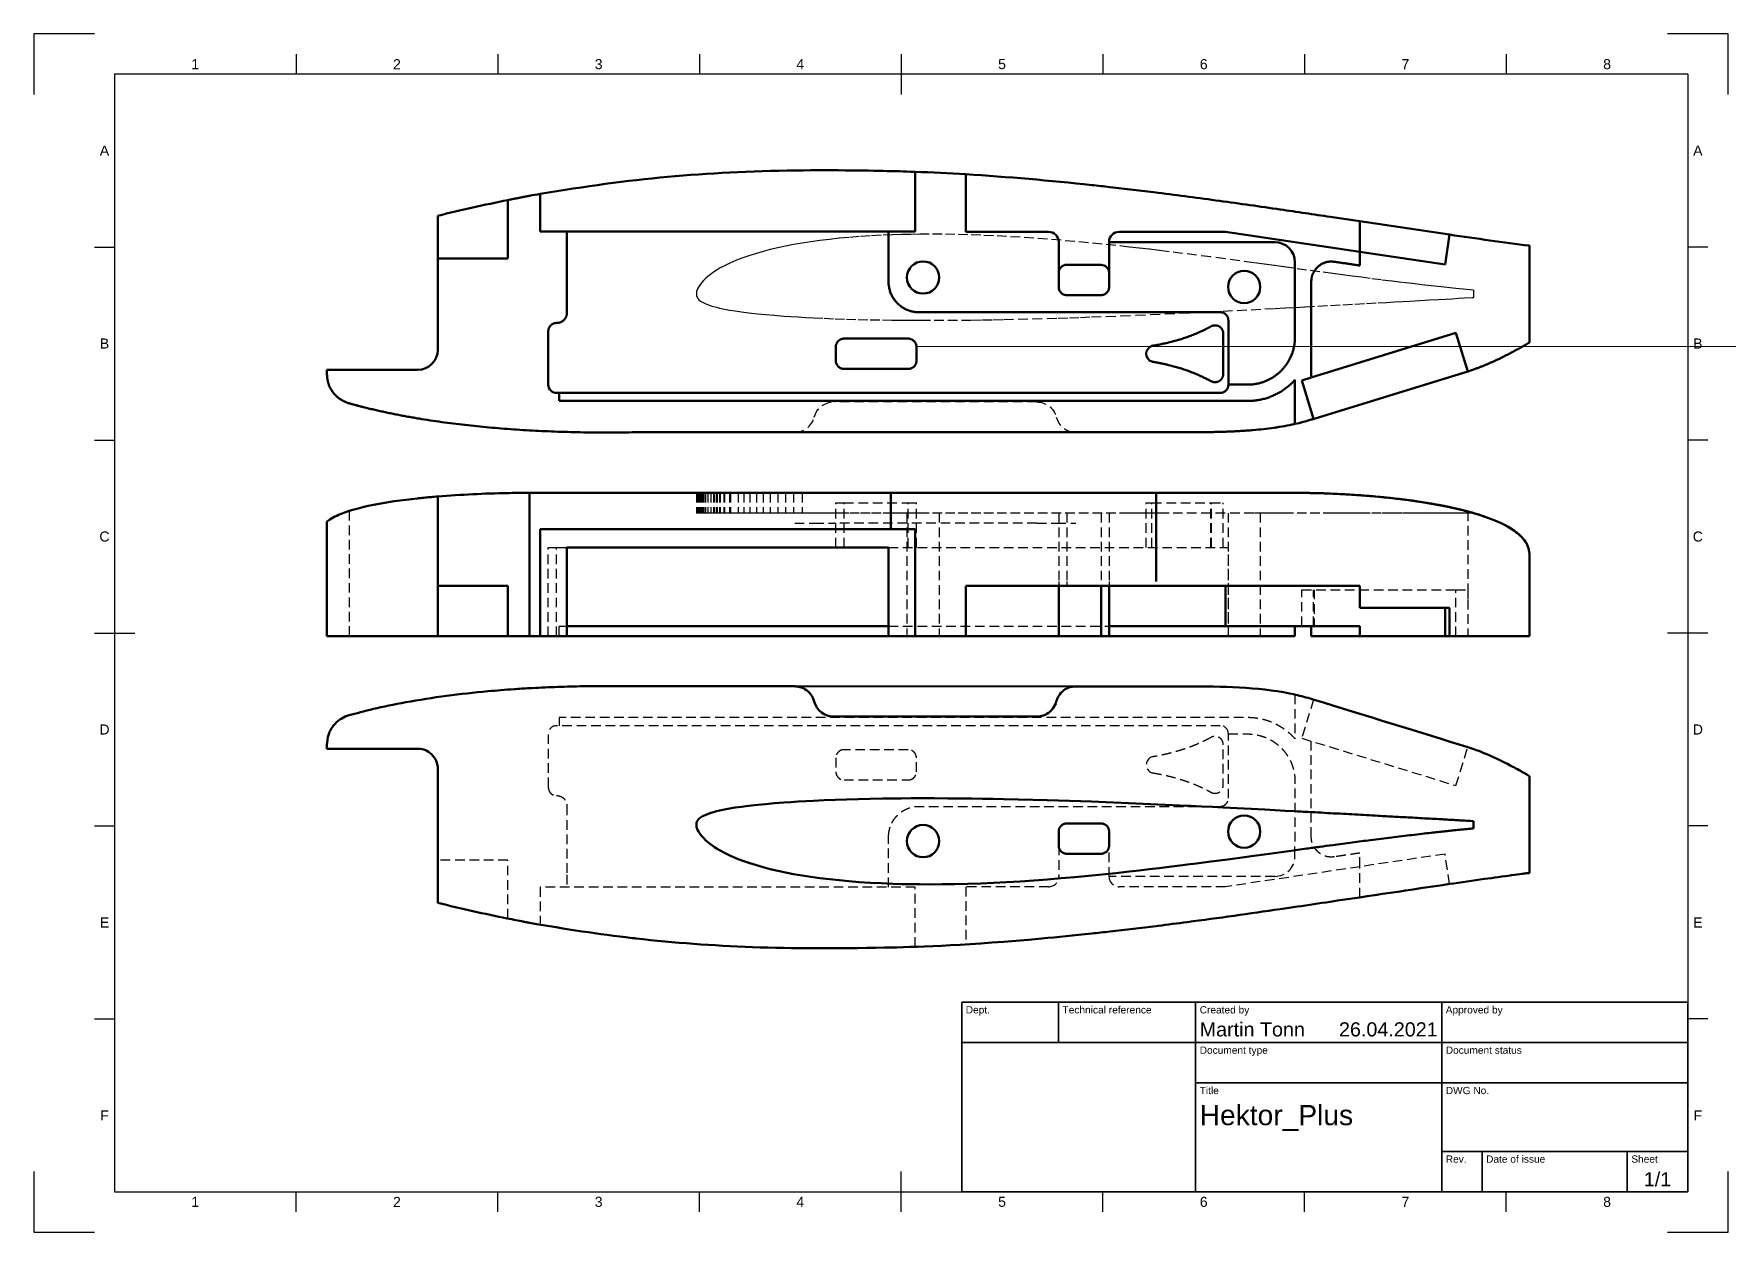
# Model space of a CAD drawing. Header units: millimetres. Extents: x 0 to 420, y 0 to 297.
import ezdxf
from ezdxf.enums import TextEntityAlignment as Align

# ---------------------------------------------------------------- set-up
doc = ezdxf.new("R2010")
doc.units = ezdxf.units.MM
doc.header["$LTSCALE"] = 0.75
doc.linetypes.add('HIDDEN2', pattern=[4.7625, 3.175, -1.5875])
for name, color, linetype, lineweight in [('Border', 7, 'Continuous', 25), ('Sichtbar', 7, 'Continuous', 50), ('TitleBlock', 7, 'Continuous', 35), ('Verdeckt', 7, 'HIDDEN2', 25)]:
    doc.layers.add(name, color=color, linetype=linetype, lineweight=lineweight)
doc.styles.add('FusionTitle', font='arial.ttf')

# ---------------------------------------------------------------- blocks, each defined once
blk = doc.blocks.new('ISO_A3_SHEET')
at = {"layer": 'Border'}
for p, q in [((65, 292), (65, 287)), ((115, 292), (115, 287)), ((165, 292), (165, 287)), ((215, 292), (215, 282)), ((265, 292), (265, 287)), ((315, 292), (315, 287)), ((365, 292), (365, 287)), ((410, 287), (20, 287)), ((20, 287), (20, 10)), ((410, 287), (410, 10)), ((15, 244.16666), (20, 244.16666)), ((415, 244.16666), (410, 244.16666)), ((15, 196.33333), (20, 196.33333)), ((415, 196.33333), (410, 196.33333)), ((15, 148.5), (25, 148.5)), ((415, 148.5), (405, 148.5)), ((15, 100.66667), (20, 100.66667)), ((415, 100.66667), (410, 100.66667)), ((15, 52.83334), (20, 52.83334)), ((415, 52.83334), (410, 52.83334)), ((215, 5), (215, 15)), ((20, 10), (410, 10)), ((65, 5), (65, 10)), ((115, 5), (115, 10)), ((165, 5), (165, 10)), ((265, 5), (265, 10)), ((315, 5), (315, 10)), ((365, 5), (365, 10))]:
    blk.add_line(p, q, dxfattribs=at)
at = {"layer": 'Defpoints'}
for p, q in [((15, 297), (0, 297)), ((0, 297), (0, 282)), ((420, 297), (405, 297)), ((420, 282), (420, 297)), ((0, 15), (0, 0)), ((420, 0), (420, 15)), ((0, 0), (15, 0)), ((405, 0), (420, 0))]:
    blk.add_line(p, q, dxfattribs=at)
at = {"layer": 'Border', "style": 'FusionTitle'}
for s, p in [('1', (40, 289.5)), ('2', (90, 289.5)), ('3', (140, 289.5)), ('4', (190, 289.5)), ('5', (240, 289.5)), ('6', (290, 289.5)), ('7', (340, 289.5)), ('8', (390, 289.5)), ('A', (17.5, 268.08333)), ('A', (412.5, 268.08333)), ('B', (17.5, 220.25)), ('B', (412.5, 220.25)), ('C', (17.5, 172.41667)), ('C', (412.5, 172.41667)), ('D', (17.5, 124.58334)), ('D', (412.5, 124.58334)), ('E', (17.5, 76.75001)), ('E', (412.5, 76.75001)), ('F', (17.5, 28.91668)), ('F', (412.5, 28.91668)), ('1', (40, 7.5)), ('2', (90, 7.5)), ('3', (140, 7.5)), ('4', (190, 7.5)), ('5', (240, 7.5)), ('6', (290, 7.5)), ('7', (340, 7.5)), ('8', (390, 7.5))]:
    blk.add_text(s, height=2.5, dxfattribs=at).set_placement(p, align=Align.MIDDLE)
blk = doc.blocks.new('ISO_TITLEBLOCK')
at = {"layer": 'TitleBlock'}
for p, q in [((0, 47), (-180, 47)), ((-180, 47), (-180, 0)), ((-156, 37), (-156, 47)), ((-122, 0), (-122, 47)), ((-61, 0), (-61, 47)), ((0, 0), (0, 47)), ((-180, 37), (0, 37)), ((-122, 27), (0, 27)), ((-61, 10), (0, 10)), ((-51, 0), (-51, 10)), ((-15, 0), (-15, 10)), ((-180, 0), (0, 0))]:
    blk.add_line(p, q, dxfattribs=at)
at = {"layer": 'TitleBlock', "style": 'FusionTitle'}
for s, p in [('Dept.', (-179, 46)), ('Technical reference', (-155, 46)), ('Created by', (-121, 46)), ('Approved by', (-60, 46)), ('Document type', (-121, 36)), ('Document status', (-60, 36)), ('Title', (-121, 26)), ('DWG No.', (-60, 26)), ('Rev.', (-60, 9)), ('Date of issue', (-50, 9)), ('Sheet', (-14, 9))]:
    blk.add_text(s, height=1.8, dxfattribs=at).set_placement(p, align=Align.TOP_LEFT)
for tag, height, p in [('DEPT', 3.5, (-179, 42)), ('TECHNICAL_REFERENCE', 3.5, (-155, 42)), ('CREATED_BY', 3.5, (-121, 42)), ('APPROVED_BY', 3.5, (-60, 42)), ('DOCUMENT_TYPE', 3.5, (-121, 32)), ('DOCUMENT_STATUS', 3.5, (-60, 32)), ('TITLE_1', 5, (-121, 21.5)), ('TITLE_2', 5, (-121, 14)), ('TITLE_3', 5, (-121, 6.5)), ('DATE_OF_ISSUE', 3.5, (-50, 5))]:
    blk.add_attdef(tag, text='', height=height, dxfattribs=at).set_placement(p, align=Align.TOP_LEFT)
for tag, p in [('CREATED_DATE', (-62, 42)), ('APPROVED_DATE', (-0.99, 42))]:
    blk.add_attdef(tag, text='', height=3.5, dxfattribs=at).set_placement(p, align=Align.TOP_RIGHT)
for tag, height, p in [('DRAWING_NUMBER', 5, (-30.5, 19.75)), ('REV', 3.5, (-56, 4.85)), ('SHEET', 3.5, (-7.5, 4.85))]:
    blk.add_attdef(tag, text='', height=height, dxfattribs=at).set_placement(p, align=Align.TOP_CENTER)

msp = doc.modelspace()

# ---------------------------------------------------------------- linework, layer by layer
at = {"layer": 'Sichtbar', "extrusion": (-1, -2e-16, 0)}
for p, q in [((218.51, 262.81, 17.75), (218.51, 248.01, 17.75)), ((231.01, 247.94, 17.75), (231.01, 262.2, 17.75)), ((125.51, 248.01, 17.75), (125.51, 257.33, 17.75)), ((278.67, 257.62, 5.25), (278.25, 257.68, 5.25)), ((117.51, 255.82, 17.75), (117.51, 241.32, 17.75)), ((100.13, 251.91, 5.25), (100.13, 241.32, 5.25)), ((132.13, 248.01, 17.75), (125.51, 248.01, 17.75)), ((132.13, 245.01, 17.75), (132.13, 248.01, 17.75)), ((132.13, 248.01, -4.25), (211.88, 248.01, -4.25)), ((218.51, 248.01, 17.75), (211.88, 248.01, 17.75)), ((211.88, 248.01, 17.75), (211.88, 235.51, 17.75)), ((251.55, 247.94, 17.75), (231.01, 247.94, 17.75)), ((269.05, 247.94, 15.25), (295.38, 247.94, 15.25)), ((295.38, 247.94, 15.25), (328.73, 242.97, 15.25)), ((328.73, 250.55, 5.25), (321.37, 251.65, 5.25)), ((328.73, 250.55, 10.75), (328.73, 242.97, 10.75)), ((328.73, 250.55, 10.75), (350.93, 247.24, 10.75)), ((132.13, 227.84, 17.75), (132.13, 245.01, 17.75)), ((254.05, 234.25, 17.75), (254.05, 245.44, 17.75)), ((266.55, 245.37, 15.25), (266.55, 245.44, 15.25)), ((307.62, 245.37, 17.75), (266.55, 245.37, 17.75)), ((266.55, 245.37, 17.75), (266.55, 234.25, 17.75)), ((350.93, 247.24, 17.75), (349.83, 239.83, 17.75)), ((370.74, 220.51, 17.75), (370.74, 244.51, 17.75)), ((100.13, 241.32, 17.75), (100.13, 218.72, 17.75)), ((117.51, 241.32, 17.75), (100.13, 241.32, 17.75)), ((256.05, 239.75, 5.25), (264.55, 239.75, 5.25)), ((312.62, 240.37, 17.75), (312.62, 237.58, 17.75)), ((349.83, 239.83, 17.75), (328.73, 242.97, 17.75)), ((328.73, 242.97, 17.75), (328.73, 239.58, 17.75)), ((316.67, 235.57, 17.75), (316.67, 211.84, 17.75)), ((264.55, 232.25, 17.75), (256.05, 232.25, 17.75)), ((129.53, 225.34, 17.75), (129.63, 225.34, 17.75)), ((296.11, 226.01, 17.75), (296.11, 210.06, 17.75)), ((316.67, 211.84, 17.75), (352.53, 222.87, 17.75)), ((352.53, 222.87, 17.75), (355.47, 213.31, 17.75)), ((198.79, 216.01, -4.25), (198.79, 219.41, -4.25)), ((200.84, 221.46, -4.25), (216.74, 221.46, -4.25)), ((218.79, 219.41, -4.25), (218.79, 216.01, -4.25)), ((95.13, 213.72, 17.75), (72.6, 213.72, 17.75)), ((216.74, 213.96, -4.25), (200.84, 213.96, -4.25)), ((296.11, 210.01, 15.25), (296.11, 210.06, 15.25)), ((312.62, 200.31, 17.75), (312.62, 211.24, 17.75)), ((316.67, 211.84, 15.25), (314.3, 211.11, 15.25)), ((314.3, 211.11, 15.25), (317.23, 201.55, 15.25)), ((355.47, 213.31, 6.25), (317.41, 201.61, 6.25)), ((130.2, 206.01, 17.75), (130.2, 208.01, 17.75)), ((317.23, 201.55, 15.25), (317.41, 201.61, 15.25)), ((148.29, 198.25, 17.75), (285.93, 198.26, 17.75)), ((122.9, 183.23, 26.03), (122.9, 147.73, 26.03)), ((212.47, 183.23, 32.14), (212.47, 174.23, 32.14)), ((278.67, 183.23, 26.77), (278.25, 183.23, 26.82)), ((278.25, 183.23, 26.82), (278.25, 161.23, 26.82)), ((313.24, 183.23, -1.6), (313.24, 183.23, -1.6)), ((314.58, 183.22, -30.07), (314.58, 183.22, -1.53)), ((314.58, 183.22, 7.75), (314.58, 183.22, 21.8)), ((132.13, 147.73, 17.16), (132.13, 169.73, 17.16)), ((132.13, 169.73, 17.16), (211.88, 169.73, 17.16)), ((211.88, 169.73, 17.16), (211.88, 147.73, 17.16)), ((370.74, 168.15, 13.66), (370.74, 167.98, 13.66)), ((370.74, 167.98, 13.66), (370.74, 147.73, 13.66)), ((100.13, 160.23, 10.46), (100.13, 147.73, 10.46)), ((254.05, 147.73, 14.58), (254.05, 160.23, 14.58)), ((264.55, 160.23, 1.4), (264.55, 147.73, 1.4)), ((266.55, 160.23, 14.58), (266.55, 150.23, 14.58)), ((278.67, 160.23, 26.77), (278.25, 160.23, 26.82)), ((295.38, 150.23, 17.08), (295.38, 160.23, 17.08)), ((328.73, 160.23, 19.7), (321.37, 160.23, 20.79)), ((328.73, 160.23, 19.7), (328.73, 154.73, 19.7)), ((328.73, 154.73, 19.7), (350.93, 154.73, 16.39)), ((349.83, 147.73, 8.97), (349.83, 154.73, 8.97)), ((350.93, 154.73, 16.39), (350.93, 147.73, 16.39)), ((95.13, 147.73, -17.14), (72.6, 147.73, -17.14)), ((117.51, 147.73, 10.46), (100.13, 147.73, 10.46)), ((132.13, 147.73, 17.16), (125.51, 147.73, 17.16)), ((218.51, 147.73, 17.16), (211.88, 147.73, 17.16)), ((251.55, 147.73, 17.08), (231.01, 147.73, 17.08)), ((264.55, 147.73, 1.4), (256.05, 147.73, 1.4)), ((266.55, 147.73, 14.51), (266.55, 150.23, 14.51)), ((307.62, 147.73, 14.51), (266.55, 147.73, 14.51)), ((269.05, 150.23, 17.08), (295.38, 150.23, 17.08)), ((295.38, 150.23, 17.08), (328.73, 150.23, 12.11)), ((312.62, 147.73, 9.51), (312.62, 150.23, 9.51)), ((316.67, 147.73, 4.72), (316.67, 150.23, 4.72)), ((328.73, 150.23, 12.11), (328.73, 147.73, 12.11)), ((349.83, 147.73, 8.97), (328.73, 147.73, 12.11)), ((350.93, 147.73, 16.39), (349.83, 147.73, 8.97)), ((148.29, 135.29, 17.75), (188.61, 135.29, 17.75)), ((258.29, 135.28, 10.25), (188.61, 135.29, 10.25)), ((258.29, 135.28, 17.75), (285.93, 135.28, 17.75)), ((370.75, 113.03, 2.5), (370.74, 89.03, 2.5)), ((172.45, 104.99, 17.75), (173.86, 105.22, 17.75)), ((173.86, 105.22, 17.75), (175.42, 105.44, 17.75)), ((175.42, 105.44, 17.75), (176.57, 105.59, 17.75)), ((176.57, 105.59, 17.75), (177.89, 105.75, 17.75)), ((177.89, 105.75, 17.75), (179.47, 105.92, 17.75)), ((179.47, 105.92, 17.75), (181.39, 106.1, 17.75)), ((181.39, 106.1, 17.75), (183.57, 106.29, 17.75)), ((183.57, 106.29, 17.75), (185.89, 106.47, 17.75)), ((185.89, 106.47, 17.75), (187.67, 106.6, 17.75)), ((187.67, 106.6, 17.75), (189.48, 106.71, 17.75)), ((189.48, 106.71, 17.75), (191.33, 106.81, 17.75)), ((191.33, 106.81, 17.75), (193.24, 106.91, 17.75)), ((193.24, 106.91, 17.75), (195.87, 107.03, 17.75)), ((195.87, 107.03, 17.75), (198.6, 107.14, 17.75)), ((198.6, 107.14, 17.75), (201.42, 107.24, 17.75)), ((201.42, 107.24, 17.75), (204.32, 107.32, 17.75)), ((204.32, 107.32, 17.75), (207.29, 107.39, 17.75)), ((207.29, 107.39, 17.75), (210.34, 107.45, 17.75)), ((210.34, 107.45, 17.75), (212.67, 107.48, 17.75)), ((212.67, 107.48, 17.75), (215.04, 107.5, 17.75)), ((215.04, 107.5, 17.75), (217.45, 107.52, 17.75)), ((217.45, 107.52, 17.75), (219.89, 107.53, 17.75)), ((219.89, 107.53, 17.75), (223.2, 107.53, 17.75)), ((223.2, 107.53, 17.75), (226.55, 107.51, 17.75)), ((226.55, 107.51, 17.75), (229.96, 107.49, 17.75)), ((229.96, 107.49, 17.75), (232.55, 107.46, 17.75)), ((232.55, 107.46, 17.75), (235.16, 107.42, 17.75)), ((235.16, 107.42, 17.75), (237.8, 107.38, 17.75)), ((237.8, 107.38, 17.75), (240.45, 107.33, 17.75)), ((240.45, 107.33, 17.75), (244.02, 107.25, 17.75)), ((244.02, 107.25, 17.75), (247.61, 107.16, 17.75)), ((247.61, 107.16, 17.75), (251.23, 107.06, 17.75)), ((251.23, 107.06, 17.75), (253.95, 106.98, 17.75)), ((253.95, 106.98, 17.75), (256.69, 106.89, 17.75)), ((256.69, 106.89, 17.75), (259.43, 106.8, 17.75)), ((259.43, 106.8, 17.75), (262.17, 106.7, 17.75)), ((262.17, 106.7, 17.75), (265.84, 106.56, 17.75)), ((265.84, 106.56, 17.75), (269.51, 106.42, 17.75)), ((269.51, 106.42, 17.75), (273.17, 106.27, 17.75)), ((273.17, 106.27, 17.75), (276.82, 106.11, 17.75)), ((276.82, 106.11, 17.75), (280.46, 105.94, 17.75)), ((280.46, 105.94, 17.75), (284.08, 105.77, 17.75)), ((284.08, 105.77, 17.75), (285.92, 105.69, 17.75)), ((285.92, 105.69, 17.75), (286.78, 105.65, 17.75)), ((286.78, 105.65, 17.75), (289.47, 105.51, 17.75)), ((289.47, 105.51, 17.75), (292.14, 105.38, 17.75)), ((292.14, 105.38, 17.75), (294.79, 105.25, 17.75)), ((294.79, 105.25, 17.75), (298.29, 105.07, 17.75)), ((298.29, 105.07, 17.75), (301.76, 104.89, 17.75)), ((164.23, 100.99, 17.75), (164.29, 101.52, 17.75)), ((164.28, 100.37, 17.75), (164.23, 100.99, 17.75)), ((164.29, 101.52, 17.75), (164.39, 101.82, 17.75)), ((164.39, 101.82, 17.75), (164.58, 102.14, 17.75)), ((164.58, 102.14, 17.75), (164.87, 102.45, 17.75)), ((164.87, 102.45, 17.75), (165.28, 102.76, 17.75)), ((165.28, 102.76, 17.75), (165.79, 103.07, 17.75)), ((165.79, 103.07, 17.75), (166.39, 103.37, 17.75)), ((166.39, 103.37, 17.75), (167.83, 103.91, 17.75)), ((167.83, 103.91, 17.75), (168.48, 104.11, 17.75)), ((168.48, 104.11, 17.75), (169.2, 104.3, 17.75)), ((169.2, 104.3, 17.75), (169.97, 104.49, 17.75)), ((169.97, 104.49, 17.75), (171.17, 104.75, 17.75)), ((171.17, 104.75, 17.75), (172.45, 104.99, 17.75)), ((264.55, 101.28, 12.75), (256.05, 101.28, 12.75)), ((301.76, 104.89, 17.75), (305.17, 104.72, 17.75)), ((305.17, 104.72, 17.75), (307.71, 104.58, 17.75)), ((307.71, 104.58, 17.75), (310.21, 104.45, 17.75)), ((310.21, 104.45, 17.75), (312.68, 104.31, 17.75)), ((312.68, 104.31, 17.75), (313.24, 104.28, 17.75)), ((164.51, 99.7, 17.75), (164.28, 100.37, 17.75)), ((164.73, 99.28, 17.75), (164.51, 99.7, 17.75)), ((165.05, 98.78, 17.75), (164.73, 99.28, 17.75)), ((165.48, 98.24, 17.75), (165.05, 98.78, 17.75)), ((165.97, 97.69, 17.75), (165.48, 98.24, 17.75)), ((166.47, 97.18, 17.75), (165.97, 97.69, 17.75)), ((167.07, 96.65, 17.75), (166.47, 97.18, 17.75)), ((168.72, 95.42, 17.75), (167.07, 96.65, 17.75)), ((254.05, 99.29, 12.75), (254.05, 95.79, 12.75)), ((266.55, 95.79, 12.75), (266.55, 99.29, 12.75)), ((169.39, 94.99, 17.75), (168.72, 95.42, 17.75)), ((170.14, 94.55, 17.75), (169.39, 94.99, 17.75)), ((171.03, 94.07, 17.75), (170.14, 94.55, 17.75)), ((172.67, 93.29, 17.75), (171.03, 94.07, 17.75)), ((174.6, 92.48, 17.75), (172.67, 93.29, 17.75)), ((176.02, 91.95, 17.75), (174.6, 92.48, 17.75)), ((256.05, 93.79, 12.75), (264.55, 93.79, 12.75)), ((298.92, 92.79, 17.75), (295.34, 92.31, 17.75)), ((302.42, 93.26, 17.75), (298.92, 92.79, 17.75)), ((304.96, 93.61, 17.75), (302.42, 93.26, 17.75)), ((307.43, 93.95, 17.75), (304.96, 93.61, 17.75)), ((309.87, 94.29, 17.75), (307.43, 93.95, 17.75)), ((312.29, 94.62, 17.75), (309.87, 94.29, 17.75)), ((313.24, 94.75, 17.75), (312.29, 94.62, 17.75)), ((177.52, 91.43, 17.75), (176.02, 91.95, 17.75)), ((179.11, 90.94, 17.75), (177.52, 91.43, 17.75)), ((180.79, 90.46, 17.75), (179.11, 90.94, 17.75)), ((182.55, 90, 17.75), (180.79, 90.46, 17.75)), ((184.4, 89.56, 17.75), (182.55, 90, 17.75)), ((186.33, 89.15, 17.75), (184.4, 89.56, 17.75)), ((188.34, 88.76, 17.75), (186.33, 89.15, 17.75)), ((190.44, 88.4, 17.75), (188.34, 88.76, 17.75)), ((192.62, 88.06, 17.75), (190.44, 88.4, 17.75)), ((261.44, 88.33, 17.75), (258.05, 88, 17.75)), ((264.83, 88.66, 17.75), (261.44, 88.33, 17.75)), ((268.21, 89.01, 17.75), (264.83, 88.66, 17.75)), ((271.54, 89.37, 17.75), (268.21, 89.01, 17.75)), ((274.01, 89.65, 17.75), (271.54, 89.37, 17.75)), ((276.47, 89.93, 17.75), (274.01, 89.65, 17.75)), ((278.93, 90.22, 17.75), (276.47, 89.93, 17.75)), ((281.41, 90.52, 17.75), (278.93, 90.22, 17.75)), ((284.78, 90.94, 17.75), (281.41, 90.52, 17.75)), ((285.92, 91.08, 17.75), (284.78, 90.94, 17.75)), ((288.23, 91.38, 17.75), (285.92, 91.08, 17.75)), ((291.76, 91.84, 17.75), (288.23, 91.38, 17.75)), ((295.34, 92.31, 17.75), (291.76, 91.84, 17.75)), ((194.87, 87.75, 17.75), (192.62, 88.06, 17.75)), ((197.2, 87.47, 17.75), (194.87, 87.75, 17.75)), ((199.59, 87.21, 17.75), (197.2, 87.47, 17.75)), ((202.06, 86.98, 17.75), (199.59, 87.21, 17.75)), ((204.62, 86.78, 17.75), (202.06, 86.98, 17.75)), ((207.29, 86.61, 17.75), (204.62, 86.78, 17.75)), ((210.06, 86.47, 17.75), (207.29, 86.61, 17.75)), ((212.92, 86.35, 17.75), (210.06, 86.47, 17.75)), ((215.12, 86.28, 17.75), (212.92, 86.35, 17.75)), ((217.36, 86.24, 17.75), (215.12, 86.28, 17.75)), ((219.65, 86.21, 17.75), (217.36, 86.24, 17.75)), ((221.98, 86.19, 17.75), (219.65, 86.21, 17.75)), ((225.14, 86.21, 17.75), (221.98, 86.19, 17.75)), ((228.33, 86.26, 17.75), (225.14, 86.21, 17.75)), ((231.52, 86.33, 17.75), (228.33, 86.26, 17.75)), ((234.71, 86.44, 17.75), (231.52, 86.33, 17.75)), ((237.9, 86.58, 17.75), (234.71, 86.44, 17.75)), ((241.15, 86.74, 17.75), (237.9, 86.58, 17.75)), ((244.47, 86.94, 17.75), (241.15, 86.74, 17.75)), ((247.85, 87.17, 17.75), (244.47, 86.94, 17.75)), ((251.25, 87.42, 17.75), (247.85, 87.17, 17.75)), ((254.65, 87.7, 17.75), (251.25, 87.42, 17.75)), ((258.05, 88, 17.75), (254.65, 87.7, 17.75)), ((278.67, 75.92, 17.75), (278.25, 75.86, 17.75))]:
    msp.add_line(p, q, dxfattribs=at)
at = {"layer": 'Sichtbar', "extrusion": (6.3e-15, -1.539e-13, -1)}
for centre in [(-220.43, 236.62, -17.75), (-300.03, 234.27, -17.75)]:
    msp.add_circle(centre, 4, dxfattribs=at)
at = {"layer": 'Sichtbar'}
for centre in [(220.43, 96.91, 12.75), (300.03, 99.27, 12.75)]:
    msp.add_circle(centre, 4, dxfattribs=at)
at = {"layer": 'Sichtbar', "extrusion": (6.3e-15, -1.539e-13, -1)}
for centre, start, end in [((-251.55, 245.44, -17.75), 90, 180), ((-269.05, 245.44, -15.25), 0, 90)]:
    msp.add_arc(centre, 2.5, start, end, dxfattribs=at)
at = {"layer": 'Sichtbar', "extrusion": (6.4e-15, -1.538e-13, -1)}
msp.add_arc((-307.62, 240.37, -17.75), 5, 90, 180, dxfattribs=at)
at = {"layer": 'Sichtbar'}
for centre, start, end in [((95.13, 218.72, 17.75), 270, 0), ((198.29, 132.77, 17.75), 194.3477, 270)]:
    msp.add_arc(centre, 5, start, end, dxfattribs=at)
at = {"layer": 'Sichtbar', "extrusion": (-6e-15, -1, 4.503e-13)}
msp.add_arc((95.13, -12.14, -147.73), 5, 270, 0, dxfattribs=at)
at = {"layer": 'Sichtbar', "extrusion": (6.1e-15, 1, -4.503e-13)}
for centre, start, end in [((-251.55, 14.58, 147.73), 90, 180), ((-269.05, 14.58, 150.23), 0, 90)]:
    msp.add_arc(centre, 2.5, start, end, dxfattribs=at)
at = {"layer": 'Sichtbar', "extrusion": (6.2e-15, 1, -4.502e-13)}
msp.add_arc((-307.62, 9.51, 147.73), 5, 90, 180, dxfattribs=at)
at = {"layer": 'Sichtbar'}
for points, knots in [([(125.51, 257.33, -8.75), (147.85, 261.13, -8.75), (166.27, 262.85, -8.75), (198.88, 263.28, -8.75), (207.78, 263.1, -8.75), (212.45, 262.99, -8.75), (212.46, 262.99, -8.75), (212.47, 262.99, -8.75)], [-2.964588, -2.964588, -2.964588, -2.964588, -0.915177, -0.915177, -0.00171, -0.00171, -0.00018, -0.00018, -0.00018, -0.00018]), ([(212.47, 262.99, -8.75), (212.47, 262.99, -8.75), (212.47, 262.99, -8.75), (212.47, 262.99, -8.75), (212.47, 262.99, -8.75), (212.47, 262.99, -8.75)], [-0.0001084875, -0.0001084875, -0.0001084875, -0.0001084875, -0.0000819447, -0.0000819447, 0, 0, 0, 0]), ([(122.9, 256.88, 17.75), (122.9, 256.88, 17.75), (122.9, 256.88, 17.75), (122.9, 256.88, 17.75), (122.9, 256.88, 17.75), (122.89, 256.88, 17.75), (122.89, 256.88, 17.75), (122.88, 256.88, 17.75), (122.87, 256.88, 17.75), (122.86, 256.87, 17.75), (122.84, 256.87, 17.75), (122.83, 256.87, 17.75), (122.81, 256.86, 17.75), (122.78, 256.86, 17.75), (122.75, 256.85, 17.75), (122.72, 256.85, 17.75), (122.67, 256.84, 17.75), (122.61, 256.82, 17.75), (122.55, 256.81, 17.75), (122.49, 256.8, 17.75), (122.41, 256.79, 17.75), (122.31, 256.77, 17.75), (122.19, 256.74, 17.75), (122.07, 256.72, 17.75), (121.91, 256.69, 17.75), (121.71, 256.65, 17.75), (121.47, 256.61, 17.75), (121.23, 256.56, 17.75), (120.99, 256.51, 17.75), (120.75, 256.46, 17.75), (120.43, 256.4, 17.75), (120.03, 256.32, 17.75), (119.55, 256.23, 17.75), (119.06, 256.13, 17.75), (118.58, 256.03, 17.75), (118.06, 255.93, 17.75), (117.7, 255.86, 17.75), (117.51, 255.82, 17.75)], [0, 0, 0, 0, 0.000376, 0.000753, 0.001507, 0.00226, 0.003014, 0.004521, 0.006029, 0.009044, 0.01206, 0.015076, 0.018092, 0.024126, 0.030161, 0.036197, 0.048274, 0.060357, 0.072446, 0.08454, 0.096639, 0.120856, 0.145094, 0.169355, 0.193638, 0.242269, 0.290986, 0.339789, 0.388676, 0.437646, 0.486699, 0.585048, 0.683713, 0.782687, 0.881961, 0.981527, 1.099821, 1.099821, 1.099821, 1.099821]), ([(266.74, 259.04, 5.25), (265.99, 259.12, 5.25), (265.24, 259.21, 5.25), (263.74, 259.37, 5.25), (262.99, 259.45, 5.25), (262.24, 259.53, 5.25)], [0, 0, 0, 0, 0.4521824, 0.4521824, 0.9046881, 0.9046881, 0.9046881, 0.9046881]), ([(278.25, 257.67, 5.25), (276.34, 257.91, 5.25), (274.42, 258.14, 5.25), (270.58, 258.6, 5.25), (268.66, 258.82, 5.25), (266.74, 259.04, 5.25)], [0, 0, 0, 0, 1.157975, 1.157975, 2.318953, 2.318953, 2.318953, 2.318953]), ([(308.97, 253.48, 5.25), (303.95, 254.21, 5.25), (298.94, 254.92, 5.25), (288.84, 256.31, 5.25), (283.76, 256.98, 5.25), (278.67, 257.62, 5.25)], [0, 0, 0, 0, 3.041963, 3.041963, 6.122642, 6.122642, 6.122642, 6.122642]), ([(321.37, 251.65, 5.25), (319.31, 251.95, 5.25), (317.26, 252.26, 5.25), (313.12, 252.87, 5.25), (311.04, 253.18, 5.25), (308.97, 253.48, 5.25)], [0, 0, 0, 0, 1.250162, 1.250162, 2.510469, 2.510469, 2.510469, 2.510469]), ([(254.05, 237.75, 5.25), (254.05, 238.02, 5.25), (254.1, 238.28, 5.25), (254.3, 238.76, 5.25), (254.44, 238.98, 5.25), (254.81, 239.35, 5.25), (255.03, 239.49, 5.25), (255.4, 239.65, 5.25), (255.52, 239.69, 5.25), (255.72, 239.73, 5.25), (255.78, 239.74, 5.25), (255.88, 239.75, 5.25), (255.91, 239.75, 5.25), (255.96, 239.75, 5.25), (255.98, 239.75, 5.25), (256, 239.75, 5.25), (256.01, 239.75, 5.25), (256.02, 239.75, 5.25), (256.03, 239.75, 5.25), (256.04, 239.75, 5.25), (256.04, 239.75, 5.25), (256.04, 239.75, 5.25), (256.04, 239.75, 5.25), (256.04, 239.75, 5.25), (256.04, 239.75, 5.25), (256.05, 239.75, 5.25)], [0, 0, 0, 0, 0.1587202, 0.1587202, 0.3141039, 0.3141039, 0.4723176, 0.4723176, 0.5518746, 0.5518746, 0.5916143, 0.5916143, 0.611477, 0.611477, 0.6214074, 0.6214074, 0.6263726, 0.6263726, 0.6288551, 0.6288551, 0.6300965, 0.6300965, 0.6307136, 0.6307136, 0.6313295, 0.6313295, 0.6313295, 0.6313295]), ([(264.55, 239.75, 5.25), (264.81, 239.75, 5.25), (265.07, 239.7, 5.25), (265.55, 239.5, 5.25), (265.77, 239.35, 5.25), (266.14, 238.99, 5.25), (266.29, 238.77, 5.25), (266.44, 238.4, 5.25), (266.48, 238.28, 5.25), (266.52, 238.08, 5.25), (266.53, 238.02, 5.25), (266.54, 237.92, 5.25), (266.54, 237.88, 5.25), (266.54, 237.83, 5.25), (266.54, 237.82, 5.25), (266.55, 237.79, 5.25), (266.55, 237.78, 5.25), (266.55, 237.77, 5.25), (266.55, 237.77, 5.25), (266.55, 237.76, 5.25), (266.55, 237.76, 5.25), (266.55, 237.76, 5.25), (266.55, 237.76, 5.25), (266.55, 237.75, 5.25), (266.55, 237.75, 5.25), (266.55, 237.75, 5.25)], [0, 0, 0, 0, 0.1587202, 0.1587202, 0.3141039, 0.3141039, 0.4723176, 0.4723176, 0.5518746, 0.5518746, 0.5916143, 0.5916143, 0.611477, 0.611477, 0.6214074, 0.6214074, 0.6263726, 0.6263726, 0.6288551, 0.6288551, 0.6300965, 0.6300965, 0.6307136, 0.6307136, 0.6312566, 0.6312566, 0.6312566, 0.6312566]), ([(322.39, 240.52, 17.75), (322.27, 240.53, 17.75), (322.03, 240.56, 17.75), (321.66, 240.58, 17.75), (321.3, 240.57, 17.75), (320.95, 240.53, 17.75), (320.6, 240.47, 17.75), (320.26, 240.39, 17.75), (319.93, 240.28, 17.75), (319.61, 240.14, 17.75), (319.29, 239.98, 17.75), (318.98, 239.8, 17.75), (318.68, 239.59, 17.75), (318.4, 239.35, 17.75), (318.13, 239.1, 17.75), (317.87, 238.84, 17.75), (317.65, 238.56, 17.75), (317.44, 238.27, 17.75), (317.29, 238.02, 17.75), (317.18, 237.81, 17.75), (317.11, 237.66, 17.75), (317.04, 237.5, 17.75), (316.97, 237.33, 17.75), (316.92, 237.17, 17.75), (316.86, 237, 17.75), (316.82, 236.83, 17.75), (316.79, 236.68, 17.75), (316.76, 236.57, 17.75), (316.75, 236.48, 17.75), (316.73, 236.39, 17.75), (316.72, 236.3, 17.75), (316.71, 236.21, 17.75), (316.7, 236.14, 17.75), (316.69, 236.08, 17.75), (316.69, 236.03, 17.75), (316.68, 235.99, 17.75), (316.68, 235.94, 17.75), (316.68, 235.89, 17.75), (316.68, 235.85, 17.75), (316.67, 235.81, 17.75), (316.67, 235.78, 17.75), (316.67, 235.76, 17.75), (316.67, 235.73, 17.75), (316.67, 235.71, 17.75), (316.67, 235.69, 17.75), (316.67, 235.67, 17.75), (316.67, 235.66, 17.75), (316.67, 235.65, 17.75), (316.67, 235.64, 17.75), (316.67, 235.63, 17.75), (316.67, 235.62, 17.75), (316.67, 235.61, 17.75), (316.67, 235.6, 17.75), (316.67, 235.6, 17.75), (316.67, 235.59, 17.75), (316.67, 235.59, 17.75), (316.67, 235.58, 17.75), (316.67, 235.58, 17.75), (316.67, 235.58, 17.75), (316.67, 235.58, 17.75), (316.67, 235.57, 17.75), (316.67, 235.57, 17.75), (316.67, 235.57, 17.75), (316.67, 235.57, 17.75), (316.67, 235.57, 17.75), (316.67, 235.57, 17.75), (316.67, 235.57, 17.75), (316.67, 235.57, 17.75), (316.67, 235.57, 17.75), (316.67, 235.57, 17.75), (316.67, 235.57, 17.75), (316.67, 235.57, 17.75)], [-1.718679, -1.718679, -1.718679, -1.718679, -1.644312, -1.571429, -1.499754, -1.428997, -1.35886, -1.289033, -1.219207, -1.149069, -1.078313, -1.006637, -0.933754, -0.859387, -0.785019, -0.712136, -0.64046, -0.569703, -0.499564, -0.464625, -0.429724, -0.394824, -0.359885, -0.324868, -0.289735, -0.254446, -0.218966, -0.201141, -0.183254, -0.165301, -0.147277, -0.129177, -0.110997, -0.101876, -0.092733, -0.083568, -0.07438, -0.065169, -0.055934, -0.046676, -0.042037, -0.037392, -0.032741, -0.028083, -0.023419, -0.021085, -0.018749, -0.016411, -0.014071, -0.01173, -0.009388, -0.008216, -0.007043, -0.00587, -0.004697, -0.003523, -0.002936, -0.002349, -0.001762, -0.001469, -0.001175, -0.000881, -0.000587, -0.000441, -0.000294, -0.00022, -0.000147, -0.000073, -0.000037, -0.000018, 0, 0, 0, 0]), ([(328.73, 239.58, 17.75), (328.38, 239.63, 17.75), (327.68, 239.74, 17.75), (326.62, 239.89, 17.75), (325.74, 240.02, 17.75), (325.04, 240.13, 17.75), (324.51, 240.21, 17.75), (323.98, 240.28, 17.75), (323.54, 240.35, 17.75), (323.19, 240.4, 17.75), (322.97, 240.43, 17.75), (322.79, 240.46, 17.75), (322.66, 240.48, 17.75), (322.55, 240.49, 17.75), (322.46, 240.51, 17.75), (322.41, 240.51, 17.75), (322.39, 240.52, 17.75)], [-1.282023, -1.282023, -1.282023, -1.282023, -1.068357, -0.854689, -0.641018, -0.534182, -0.427346, -0.320509, -0.213673, -0.160255, -0.106836, -0.080127, -0.053418, -0.026709, -0.013354, 0, 0, 0, 0]), ([(211.88, 235.51, 17.75), (211.88, 235.34, 17.75), (211.89, 235, 17.75), (211.95, 234.5, 17.75), (212.03, 234, 17.75), (212.15, 233.52, 17.75), (212.29, 233.05, 17.75), (212.47, 232.6, 17.75), (212.67, 232.15, 17.75), (212.9, 231.73, 17.75), (213.16, 231.32, 17.75), (213.45, 230.93, 17.75), (213.75, 230.56, 17.75), (214.08, 230.21, 17.75), (214.43, 229.88, 17.75), (214.8, 229.57, 17.75), (215.19, 229.29, 17.75), (215.6, 229.03, 17.75), (216.03, 228.8, 17.75), (216.47, 228.6, 17.75), (216.92, 228.42, 17.75), (217.31, 228.3, 17.75), (217.63, 228.22, 17.75), (217.87, 228.16, 17.75), (218.12, 228.12, 17.75), (218.37, 228.08, 17.75), (218.58, 228.05, 17.75), (218.74, 228.04, 17.75), (218.87, 228.03, 17.75), (219, 228.02, 17.75), (219.13, 228.02, 17.75), (219.23, 228.01, 17.75), (219.31, 228.01, 17.75), (219.35, 228.01, 17.75), (219.38, 228.01, 17.75), (219.42, 228.01, 17.75), (219.49, 228.01, 17.75), (219.61, 228.01, 17.75), (219.78, 228.01, 17.75), (219.98, 228.01, 17.75), (220.24, 228.01, 17.75), (220.53, 228.01, 17.75), (221.01, 228.01, 17.75), (221.7, 228.01, 17.75), (222.64, 228.01, 17.75), (223.73, 228.01, 17.75), (224.96, 228.01, 17.75), (226.32, 228.01, 17.75), (227.8, 228.01, 17.75), (229.39, 228.01, 17.75), (231.72, 228.01, 17.75), (234.85, 228.01, 17.75), (238.84, 228.01, 17.75), (243.09, 228.01, 17.75), (247.53, 228.01, 17.75), (252.11, 228.01, 17.75), (256.74, 228.01, 17.75), (261.38, 228.01, 17.75), (265.95, 228.01, 17.75), (270.4, 228.01, 17.75), (275.88, 228.01, 17.75), (281.91, 228.01, 17.75), (287.88, 228.01, 17.75), (291.77, 228.01, 17.75), (293.62, 228.01, 17.75), (294.11, 228.01, 17.75)], [-17.299637, -17.299637, -17.299637, -17.299637, -17.197139, -17.095989, -16.995976, -16.896907, -16.798614, -16.70095, -16.603787, -16.507016, -16.410539, -16.314272, -16.218141, -16.122075, -16.02601, -15.929878, -15.833611, -15.737134, -15.640363, -15.5432, -15.445537, -15.347244, -15.297809, -15.248161, -15.198276, -15.148133, -15.097706, -15.072377, -15.046967, -15.021474, -14.995892, -14.970219, -14.957346, -14.950901, -14.94445, -14.939619, -14.925261, -14.90158, -14.868776, -14.827055, -14.776617, -14.717666, -14.650404, -14.49176, -14.302306, -14.083663, -13.837454, -13.565299, -13.268821, -12.94964, -12.609379, -11.872102, -11.069962, -10.215932, -9.322984, -8.40409, -7.472224, -6.540358, -5.621464, -4.728516, -3.874486, -2.335069, -1.106995, -0.294045, 0, 0, 0, 0]), ([(296.11, 210.06, 17.75), (296.22, 210.06, 17.75), (296.63, 210.06, 17.75), (297.19, 210.06, 17.75), (297.78, 210.06, 17.75), (298.23, 210.06, 17.75), (298.67, 210.06, 17.75), (299.12, 210.06, 17.75), (299.49, 210.06, 17.75), (299.78, 210.06, 17.75), (300.01, 210.06, 17.75), (300.23, 210.06, 17.75), (300.41, 210.06, 17.75), (300.56, 210.06, 17.75), (300.67, 210.06, 17.75), (300.76, 210.06, 17.75), (300.84, 210.06, 17.75), (300.88, 210.06, 17.75), (300.92, 210.06, 17.75), (300.95, 210.06, 17.75), (301, 210.06, 17.75), (301.05, 210.06, 17.75), (301.11, 210.06, 17.75), (301.2, 210.07, 17.75), (301.3, 210.07, 17.75), (301.4, 210.07, 17.75), (301.53, 210.08, 17.75), (301.7, 210.09, 17.75), (301.9, 210.1, 17.75), (302.09, 210.12, 17.75), (302.29, 210.14, 17.75), (302.55, 210.18, 17.75), (302.87, 210.23, 17.75), (303.26, 210.3, 17.75), (303.64, 210.38, 17.75), (304.01, 210.48, 17.75), (304.38, 210.59, 17.75), (304.87, 210.75, 17.75), (305.46, 210.98, 17.75), (306.15, 211.29, 17.75), (306.82, 211.66, 17.75), (307.45, 212.06, 17.75), (308.06, 212.5, 17.75), (308.64, 212.98, 17.75), (309.19, 213.49, 17.75), (309.7, 214.04, 17.75), (310.18, 214.62, 17.75), (310.62, 215.23, 17.75), (311.03, 215.87, 17.75), (311.39, 216.53, 17.75), (311.71, 217.22, 17.75), (311.98, 217.94, 17.75), (312.21, 218.67, 17.75), (312.36, 219.3, 17.75), (312.46, 219.81, 17.75), (312.51, 220.2, 17.75), (312.56, 220.59, 17.75), (312.59, 220.92, 17.75), (312.6, 221.18, 17.75), (312.61, 221.38, 17.75), (312.62, 221.55, 17.75), (312.62, 221.67, 17.75), (312.62, 221.74, 17.75), (312.62, 221.78, 17.75), (312.62, 221.82, 17.75), (312.62, 221.88, 17.75), (312.62, 221.98, 17.75), (312.62, 222.11, 17.75), (312.62, 222.28, 17.75), (312.62, 222.48, 17.75), (312.62, 222.71, 17.75), (312.62, 223.07, 17.75), (312.62, 223.59, 17.75), (312.62, 224.28, 17.75), (312.62, 225.06, 17.75), (312.62, 225.9, 17.75), (312.62, 226.8, 17.75), (312.62, 227.74, 17.75), (312.62, 228.7, 17.75), (312.62, 229.68, 17.75), (312.62, 230.66, 17.75), (312.62, 231.63, 17.75), (312.62, 232.57, 17.75), (312.62, 233.46, 17.75), (312.62, 234.18, 17.75), (312.62, 234.72, 17.75), (312.62, 235.1, 17.75), (312.62, 235.46, 17.75), (312.62, 235.8, 17.75), (312.62, 236.11, 17.75), (312.62, 236.4, 17.75), (312.62, 236.66, 17.75), (312.62, 236.86, 17.75), (312.62, 237, 17.75), (312.62, 237.1, 17.75), (312.62, 237.18, 17.75), (312.62, 237.26, 17.75), (312.62, 237.33, 17.75), (312.62, 237.4, 17.75), (312.62, 237.44, 17.75), (312.62, 237.47, 17.75), (312.62, 237.5, 17.75), (312.62, 237.51, 17.75), (312.62, 237.53, 17.75), (312.62, 237.54, 17.75), (312.62, 237.55, 17.75), (312.62, 237.56, 17.75), (312.62, 237.57, 17.75), (312.62, 237.57, 17.75), (312.62, 237.57, 17.75), (312.62, 237.57, 17.75), (312.62, 237.58, 17.75), (312.62, 237.58, 17.75), (312.62, 237.58, 17.75)], [-7.799062, -7.799062, -7.799062, -7.799062, -7.73029, -7.552486, -7.463584, -7.374682, -7.28578, -7.196878, -7.107976, -7.063525, -7.019074, -6.974623, -6.930172, -6.907947, -6.885721, -6.863496, -6.852383, -6.841271, -6.836214, -6.831159, -6.821057, -6.810965, -6.800882, -6.780746, -6.760647, -6.740585, -6.720559, -6.680613, -6.640804, -6.601125, -6.561572, -6.522139, -6.443617, -6.365517, -6.287804, -6.210442, -6.133399, -6.056646, -5.903915, -5.752023, -5.600787, -5.450051, -5.299672, -5.149525, -4.999491, -4.849457, -4.69931, -4.548931, -4.398195, -4.24696, -4.095067, -3.942336, -3.788561, -3.633508, -3.555408, -3.476886, -3.397902, -3.318417, -3.278471, -3.238384, -3.198149, -3.177974, -3.167872, -3.15776, -3.153705, -3.14177, -3.122297, -3.095628, -3.062107, -3.022075, -2.975876, -2.923852, -2.8037, -2.66436, -2.508573, -2.339081, -2.158625, -1.969945, -1.775783, -1.57888, -1.381976, -1.187814, -0.999135, -0.818678, -0.649186, -0.569408, -0.4934, -0.421503, -0.35406, -0.291414, -0.233908, -0.181884, -0.135685, -0.114877, -0.095653, -0.078057, -0.062132, -0.047919, -0.035463, -0.024805, -0.020165, -0.01599, -0.012286, -0.009058, -0.006313, -0.004055, -0.002289, -0.001592, -0.001021, -0.000575, -0.000256, -0.000064, 0, 0, 0, 0]), ([(256.05, 232.25, 17.75), (255.78, 232.25, 17.75), (255.52, 232.3, 17.75), (255.04, 232.51, 17.75), (254.82, 232.65, 17.75), (254.45, 233.02, 17.75), (254.3, 233.24, 17.75), (254.15, 233.6, 17.75), (254.11, 233.73, 17.75), (254.07, 233.92, 17.75), (254.06, 233.99, 17.75), (254.05, 234.09, 17.75), (254.05, 234.12, 17.75), (254.05, 234.17, 17.75), (254.05, 234.19, 17.75), (254.05, 234.21, 17.75), (254.05, 234.22, 17.75), (254.05, 234.23, 17.75), (254.05, 234.24, 17.75), (254.05, 234.24, 17.75), (254.05, 234.24, 17.75), (254.05, 234.25, 17.75), (254.05, 234.25, 17.75), (254.05, 234.25, 17.75), (254.05, 234.25, 17.75), (254.05, 234.25, 17.75)], [0, 0, 0, 0, 0.1587202, 0.1587202, 0.3141039, 0.3141039, 0.4723176, 0.4723176, 0.5518746, 0.5518746, 0.5916143, 0.5916143, 0.6114769, 0.6114769, 0.6214074, 0.6214074, 0.6263726, 0.6263726, 0.6288551, 0.6288551, 0.6300965, 0.6300965, 0.6307136, 0.6307136, 0.6313295, 0.6313295, 0.6313295, 0.6313295]), ([(266.55, 234.25, 17.75), (266.55, 233.99, 17.75), (266.49, 233.73, 17.75), (266.29, 233.25, 17.75), (266.15, 233.03, 17.75), (265.78, 232.66, 17.75), (265.56, 232.51, 17.75), (265.2, 232.36, 17.75), (265.07, 232.32, 17.75), (264.87, 232.28, 17.75), (264.81, 232.27, 17.75), (264.71, 232.26, 17.75), (264.68, 232.26, 17.75), (264.63, 232.25, 17.75), (264.61, 232.25, 17.75), (264.59, 232.25, 17.75), (264.58, 232.25, 17.75), (264.57, 232.25, 17.75), (264.56, 232.25, 17.75), (264.56, 232.25, 17.75), (264.55, 232.25, 17.75), (264.55, 232.25, 17.75), (264.55, 232.25, 17.75), (264.55, 232.25, 17.75), (264.55, 232.25, 17.75), (264.55, 232.25, 17.75)], [0, 0, 0, 0, 0.1587202, 0.1587202, 0.3141039, 0.3141039, 0.4723176, 0.4723176, 0.5518746, 0.5518746, 0.5916143, 0.5916143, 0.611477, 0.611477, 0.6214074, 0.6214074, 0.6263726, 0.6263726, 0.6288551, 0.6288551, 0.6300965, 0.6300965, 0.6307136, 0.6307136, 0.6313295, 0.6313295, 0.6313295, 0.6313295]), ([(129.63, 225.34, 17.75), (129.69, 225.34, 17.75), (129.8, 225.34, 17.75), (129.97, 225.36, 17.75), (130.14, 225.39, 17.75), (130.3, 225.43, 17.75), (130.45, 225.48, 17.75), (130.61, 225.53, 17.75), (130.75, 225.6, 17.75), (130.94, 225.7, 17.75), (131.16, 225.86, 17.75), (131.36, 226.03, 17.75), (131.51, 226.19, 17.75), (131.61, 226.31, 17.75), (131.71, 226.44, 17.75), (131.79, 226.58, 17.75), (131.87, 226.72, 17.75), (131.93, 226.84, 17.75), (131.97, 226.94, 17.75), (132, 227.02, 17.75), (132.02, 227.1, 17.75), (132.04, 227.18, 17.75), (132.06, 227.26, 17.75), (132.08, 227.32, 17.75), (132.09, 227.38, 17.75), (132.1, 227.42, 17.75), (132.1, 227.46, 17.75), (132.11, 227.5, 17.75), (132.12, 227.54, 17.75), (132.12, 227.58, 17.75), (132.12, 227.6, 17.75), (132.12, 227.63, 17.75), (132.13, 227.65, 17.75), (132.13, 227.67, 17.75), (132.13, 227.69, 17.75), (132.13, 227.71, 17.75), (132.13, 227.73, 17.75), (132.13, 227.74, 17.75), (132.13, 227.75, 17.75), (132.13, 227.76, 17.75), (132.13, 227.77, 17.75), (132.13, 227.78, 17.75), (132.13, 227.79, 17.75), (132.13, 227.8, 17.75), (132.13, 227.8, 17.75), (132.13, 227.81, 17.75), (132.13, 227.81, 17.75), (132.13, 227.82, 17.75), (132.13, 227.82, 17.75), (132.13, 227.82, 17.75), (132.13, 227.83, 17.75), (132.13, 227.83, 17.75), (132.13, 227.83, 17.75), (132.13, 227.83, 17.75), (132.13, 227.83, 17.75), (132.13, 227.83, 17.75), (132.13, 227.83, 17.75), (132.13, 227.84, 17.75), (132.13, 227.84, 17.75), (132.13, 227.84, 17.75), (132.13, 227.84, 17.75), (132.13, 227.84, 17.75), (132.13, 227.84, 17.75), (132.13, 227.84, 17.75), (132.13, 227.84, 17.75), (132.13, 227.84, 17.75), (132.13, 227.84, 17.75), (132.13, 227.84, 17.75), (132.13, 227.84, 17.75), (132.13, 227.84, 17.75), (132.13, 227.84, 17.75), (132.13, 227.84, 17.75), (132.13, 227.84, 17.75)], [-0.7849638, -0.7849638, -0.7849638, -0.7849638, -0.7507987, -0.7170834, -0.6837462, -0.6507236, -0.6179595, -0.5854048, -0.553017, -0.5207592, -0.4565425, -0.3925074, -0.3604851, -0.328441, -0.2963524, -0.2641943, -0.2319387, -0.1995537, -0.1832993, -0.1669983, -0.1506452, -0.1342341, -0.1177588, -0.1012124, -0.0929101, -0.0845872, -0.0762428, -0.067876, -0.0594856, -0.0510707, -0.0468536, -0.0426299, -0.0383995, -0.0341623, -0.0299181, -0.0256668, -0.0214081, -0.019276, -0.017142, -0.0150061, -0.0128683, -0.0107285, -0.0096579, -0.0085868, -0.0075152, -0.0064431, -0.0053705, -0.0042974, -0.0037607, -0.0032238, -0.0026868, -0.0021497, -0.0018811, -0.0016125, -0.0013438, -0.0010751, -0.0008063, -0.000672, -0.0005376, -0.0004032, -0.000336, -0.0002688, -0.0002016, -0.0001344, -0.0001008, -0.0000672, -0.0000504, -0.0000336, -0.0000168, -0.0000083, -0.0000041, 0, 0, 0, 0]), ([(294.11, 228.01, 17.75), (294.15, 228.01, 17.75), (294.24, 228.01, 17.75), (294.38, 227.99, 17.75), (294.51, 227.97, 17.75), (294.68, 227.93, 17.75), (294.88, 227.86, 17.75), (295.12, 227.74, 17.75), (295.33, 227.6, 17.75), (295.49, 227.46, 17.75), (295.61, 227.33, 17.75), (295.69, 227.23, 17.75), (295.76, 227.13, 17.75), (295.83, 227.02, 17.75), (295.89, 226.91, 17.75), (295.94, 226.81, 17.75), (295.97, 226.73, 17.75), (295.99, 226.67, 17.75), (296.02, 226.61, 17.75), (296.03, 226.54, 17.75), (296.05, 226.48, 17.75), (296.06, 226.41, 17.75), (296.08, 226.36, 17.75), (296.08, 226.32, 17.75), (296.09, 226.28, 17.75), (296.09, 226.25, 17.75), (296.1, 226.22, 17.75), (296.1, 226.19, 17.75), (296.1, 226.17, 17.75), (296.1, 226.15, 17.75), (296.1, 226.13, 17.75), (296.1, 226.11, 17.75), (296.1, 226.1, 17.75), (296.1, 226.08, 17.75), (296.1, 226.07, 17.75), (296.1, 226.06, 17.75), (296.1, 226.05, 17.75), (296.11, 226.05, 17.75), (296.11, 226.04, 17.75), (296.11, 226.04, 17.75), (296.11, 226.03, 17.75), (296.11, 226.03, 17.75), (296.11, 226.03, 17.75), (296.11, 226.02, 17.75), (296.11, 226.02, 17.75), (296.11, 226.02, 17.75), (296.11, 226.02, 17.75), (296.11, 226.02, 17.75), (296.11, 226.01, 17.75), (296.11, 226.01, 17.75), (296.11, 226.01, 17.75), (296.11, 226.01, 17.75), (296.11, 226.01, 17.75), (296.11, 226.01, 17.75), (296.11, 226.01, 17.75), (296.11, 226.01, 17.75), (296.11, 226.01, 17.75), (296.11, 226.01, 17.75), (296.11, 226.01, 17.75)], [-0.6279566, -0.6279566, -0.6279566, -0.6279566, -0.6006238, -0.5736509, -0.5469807, -0.5205622, -0.4683353, -0.4166462, -0.3652733, -0.3140455, -0.2884275, -0.2627919, -0.2371202, -0.2113925, -0.1855862, -0.1596758, -0.1466708, -0.1336283, -0.1205439, -0.1074129, -0.0942303, -0.0809906, -0.067688, -0.061011, -0.0543159, -0.047602, -0.0408683, -0.0341139, -0.0307287, -0.027338, -0.0239417, -0.0205396, -0.0171317, -0.0137178, -0.0120086, -0.0102978, -0.0085855, -0.0068716, -0.0060141, -0.0051561, -0.0042978, -0.003439, -0.0025799, -0.0021501, -0.0017203, -0.0012904, -0.0010754, -0.0008603, -0.0006453, -0.0004302, -0.0003226, -0.0002151, -0.0001613, -0.0001075, -0.0000537, -0.0000269, -0.0000134, 0, 0, 0, 0]), ([(127.53, 223.34, 17.75), (127.53, 223.38, 17.75), (127.53, 223.47, 17.75), (127.54, 223.61, 17.75), (127.57, 223.74, 17.75), (127.61, 223.91, 17.75), (127.68, 224.12, 17.75), (127.8, 224.35, 17.75), (127.94, 224.56, 17.75), (128.08, 224.72, 17.75), (128.21, 224.84, 17.75), (128.31, 224.92, 17.75), (128.41, 225, 17.75), (128.52, 225.07, 17.75), (128.63, 225.13, 17.75), (128.73, 225.17, 17.75), (128.81, 225.21, 17.75), (128.87, 225.23, 17.75), (128.93, 225.25, 17.75), (129, 225.27, 17.75), (129.06, 225.28, 17.75), (129.13, 225.3, 17.75), (129.18, 225.31, 17.75), (129.22, 225.32, 17.75), (129.26, 225.32, 17.75), (129.29, 225.32, 17.75), (129.32, 225.33, 17.75), (129.35, 225.33, 17.75), (129.37, 225.33, 17.75), (129.39, 225.33, 17.75), (129.41, 225.34, 17.75), (129.43, 225.34, 17.75), (129.44, 225.34, 17.75), (129.46, 225.34, 17.75), (129.47, 225.34, 17.75), (129.48, 225.34, 17.75), (129.49, 225.34, 17.75), (129.49, 225.34, 17.75), (129.5, 225.34, 17.75), (129.5, 225.34, 17.75), (129.51, 225.34, 17.75), (129.51, 225.34, 17.75), (129.51, 225.34, 17.75), (129.52, 225.34, 17.75), (129.52, 225.34, 17.75), (129.52, 225.34, 17.75), (129.52, 225.34, 17.75), (129.52, 225.34, 17.75), (129.52, 225.34, 17.75), (129.53, 225.34, 17.75), (129.53, 225.34, 17.75), (129.53, 225.34, 17.75), (129.53, 225.34, 17.75), (129.53, 225.34, 17.75), (129.53, 225.34, 17.75), (129.53, 225.34, 17.75), (129.53, 225.34, 17.75), (129.53, 225.34, 17.75), (129.53, 225.34, 17.75)], [-0.6279433, -0.6279433, -0.6279433, -0.6279433, -0.6006105, -0.5736378, -0.5469678, -0.5205498, -0.4683239, -0.4166362, -0.3652649, -0.3140389, -0.2884218, -0.262787, -0.2371162, -0.2113892, -0.1855837, -0.1596739, -0.1466692, -0.1336269, -0.1205428, -0.1074121, -0.0942297, -0.0809901, -0.0676877, -0.0610108, -0.0543157, -0.0476018, -0.0408682, -0.0341139, -0.0307287, -0.027338, -0.0239417, -0.0205396, -0.0171317, -0.0137178, -0.0120086, -0.0102978, -0.0085855, -0.0068716, -0.0060141, -0.0051561, -0.0042978, -0.003439, -0.0025799, -0.0021502, -0.0017203, -0.0012904, -0.0010754, -0.0008604, -0.0006453, -0.0004302, -0.0003227, -0.0002151, -0.0001613, -0.0001075, -0.0000538, -0.0000269, -0.0000134, 0, 0, 0, 0]), ([(130.2, 208.01, 17.75), (129.98, 208.01, 17.75), (129.75, 208.01, 17.75), (129.53, 208.01, 17.75), (128.43, 208.01, 17.75), (127.53, 208.91, 17.75), (127.53, 210.01, 17.75), (127.53, 215.92, 17.75), (127.53, 217.44, 17.75), (127.53, 223.34, 17.75)], [-0.1054936, -0.1054936, -0.1054936, -0.1054936, -0.1052632, -0.1052632, -0.1052632, -0.0526316, -0.0526316, -0.0526316, 0, 0, 0, 0]), ([(277.18, 219.67, -4.25), (277.61, 219.74, -4.25), (278.46, 219.89, -4.25), (279.73, 220.15, -4.25), (280.98, 220.43, -4.25), (282.23, 220.73, -4.25), (283.26, 221.01, -4.25), (284.07, 221.26, -4.25), (284.68, 221.44, -4.25), (285.28, 221.64, -4.25), (285.89, 221.85, -4.25), (286.49, 222.07, -4.25), (287.08, 222.29, -4.25), (287.68, 222.53, -4.25), (288.17, 222.73, -4.25), (288.56, 222.9, -4.25), (288.86, 223.03, -4.25), (289.15, 223.16, -4.25), (289.44, 223.3, -4.25), (289.73, 223.43, -4.25), (290.03, 223.57, -4.25), (290.27, 223.69, -4.25), (290.46, 223.79, -4.25), (290.61, 223.86, -4.25), (290.75, 223.94, -4.25), (290.89, 224.01, -4.25), (291.02, 224.08, -4.25), (291.11, 224.13, -4.25), (291.18, 224.16, -4.25), (291.26, 224.2, -4.25), (291.33, 224.24, -4.25), (291.4, 224.28, -4.25), (291.46, 224.31, -4.25), (291.51, 224.34, -4.25), (291.54, 224.36, -4.25), (291.58, 224.38, -4.25), (291.61, 224.39, -4.25), (291.63, 224.41, -4.25), (291.65, 224.42, -4.25), (291.67, 224.43, -4.25), (291.69, 224.44, -4.25), (291.7, 224.45, -4.25), (291.71, 224.45, -4.25), (291.72, 224.46, -4.25), (291.73, 224.46, -4.25), (291.74, 224.46, -4.25), (291.74, 224.47, -4.25), (291.75, 224.47, -4.25), (291.75, 224.47, -4.25), (291.75, 224.47, -4.25), (291.75, 224.47, -4.25), (291.76, 224.47, -4.25), (291.76, 224.48, -4.25), (291.76, 224.48, -4.25), (291.76, 224.48, -4.25), (291.76, 224.48, -4.25), (291.76, 224.48, -4.25), (291.76, 224.48, -4.25)], [-3.085503, -3.085503, -3.085503, -3.085503, -2.82511, -2.566383, -2.309075, -2.052908, -1.797571, -1.670106, -1.542716, -1.415353, -1.287967, -1.160505, -1.03291, -0.905126, -0.777092, -0.712962, -0.648746, -0.584435, -0.520022, -0.455499, -0.390856, -0.326085, -0.293649, -0.261178, -0.22867, -0.196125, -0.163541, -0.147234, -0.130917, -0.114589, -0.098252, -0.081904, -0.065545, -0.057361, -0.049175, -0.040986, -0.032795, -0.028698, -0.0246, -0.020502, -0.016403, -0.012303, -0.010253, -0.008203, -0.006152, -0.005127, -0.004102, -0.003076, -0.002051, -0.001538, -0.001025, -0.000769, -0.000513, -0.000256, -0.000128, -0.000064, 0, 0, 0, 0]), ([(291.76, 224.48, -4.25), (291.83, 224.51, -4.25), (291.93, 224.57, -4.25), (292.07, 224.62, -4.25), (292.17, 224.66, -4.25), (292.28, 224.69, -4.25), (292.39, 224.72, -4.25), (292.5, 224.74, -4.25), (292.62, 224.76, -4.25), (292.71, 224.76, -4.25), (292.79, 224.76, -4.25), (292.86, 224.76, -4.25), (292.97, 224.76, -4.25), (293.11, 224.74, -4.25), (293.28, 224.71, -4.25), (293.44, 224.66, -4.25), (293.6, 224.6, -4.25), (293.75, 224.53, -4.25), (293.89, 224.45, -4.25), (294.03, 224.36, -4.25), (294.16, 224.25, -4.25), (294.28, 224.14, -4.25), (294.39, 224.02, -4.25), (294.48, 223.89, -4.25), (294.57, 223.75, -4.25), (294.65, 223.6, -4.25), (294.72, 223.45, -4.25), (294.76, 223.32, -4.25), (294.79, 223.21, -4.25), (294.81, 223.13, -4.25), (294.83, 223.04, -4.25), (294.84, 222.97, -4.25), (294.84, 222.91, -4.25), (294.85, 222.87, -4.25), (294.85, 222.83, -4.25), (294.85, 222.78, -4.25), (294.85, 222.75, -4.25), (294.85, 222.73, -4.25), (294.85, 222.72, -4.25), (294.85, 222.71, -4.25), (294.85, 222.69, -4.25), (294.85, 222.66, -4.25), (294.85, 222.63, -4.25), (294.85, 222.59, -4.25), (294.85, 222.53, -4.25), (294.85, 222.47, -4.25), (294.85, 222.38, -4.25), (294.85, 222.27, -4.25), (294.85, 222.1, -4.25), (294.85, 221.88, -4.25), (294.85, 221.62, -4.25), (294.85, 221.36, -4.25), (294.85, 221.1, -4.25), (294.85, 220.84, -4.25), (294.85, 220.58, -4.25), (294.85, 220.23, -4.25), (294.85, 219.8, -4.25), (294.85, 219.28, -4.25), (294.85, 218.76, -4.25), (294.85, 218.23, -4.25), (294.85, 217.71, -4.25), (294.85, 217.19, -4.25), (294.85, 216.67, -4.25), (294.85, 216.15, -4.25), (294.85, 215.63, -4.25), (294.85, 215.2, -4.25), (294.85, 214.85, -4.25), (294.85, 214.59, -4.25), (294.85, 214.33, -4.25), (294.85, 214.07, -4.25), (294.85, 213.81, -4.25), (294.85, 213.55, -4.25), (294.85, 213.33, -4.25), (294.85, 213.16, -4.25), (294.85, 213.05, -4.25), (294.85, 212.96, -4.25), (294.85, 212.9, -4.25), (294.85, 212.84, -4.25), (294.85, 212.8, -4.25), (294.85, 212.77, -4.25), (294.85, 212.74, -4.25), (294.85, 212.72, -4.25), (294.85, 212.71, -4.25), (294.85, 212.7, -4.25), (294.85, 212.68, -4.25), (294.85, 212.64, -4.25), (294.85, 212.6, -4.25), (294.85, 212.56, -4.25), (294.84, 212.51, -4.25), (294.84, 212.46, -4.25), (294.83, 212.38, -4.25), (294.81, 212.3, -4.25), (294.79, 212.22, -4.25), (294.76, 212.11, -4.25), (294.72, 211.98, -4.25), (294.65, 211.82, -4.25), (294.57, 211.68, -4.25), (294.48, 211.54, -4.25), (294.39, 211.41, -4.25), (294.28, 211.29, -4.25), (294.16, 211.17, -4.25), (294.03, 211.07, -4.25), (293.89, 210.98, -4.25), (293.75, 210.89, -4.25), (293.6, 210.82, -4.25), (293.44, 210.76, -4.25), (293.28, 210.72, -4.25), (293.11, 210.68, -4.25), (292.95, 210.67, -4.25), (292.83, 210.66, -4.25), (292.73, 210.66, -4.25), (292.64, 210.67, -4.25), (292.56, 210.68, -4.25), (292.5, 210.69, -4.25), (292.45, 210.69, -4.25), (292.4, 210.7, -4.25), (292.36, 210.71, -4.25), (292.31, 210.72, -4.25), (292.26, 210.73, -4.25), (292.22, 210.75, -4.25), (292.18, 210.76, -4.25), (292.15, 210.77, -4.25), (292.13, 210.78, -4.25), (292.11, 210.78, -4.25), (292.08, 210.79, -4.25), (292.06, 210.8, -4.25), (292.04, 210.81, -4.25), (292.03, 210.81, -4.25), (292.02, 210.82, -4.25), (292.01, 210.82, -4.25), (292, 210.83, -4.25), (291.99, 210.83, -4.25), (291.98, 210.84, -4.25), (291.97, 210.84, -4.25), (291.96, 210.84, -4.25), (291.95, 210.85, -4.25), (291.95, 210.85, -4.25), (291.94, 210.85, -4.25), (291.94, 210.85, -4.25), (291.93, 210.86, -4.25), (291.93, 210.86, -4.25), (291.93, 210.86, -4.25), (291.93, 210.86, -4.25), (291.92, 210.86, -4.25), (291.92, 210.86, -4.25), (291.92, 210.86, -4.25), (291.92, 210.86, -4.25), (291.92, 210.86, -4.25), (291.92, 210.86, -4.25), (291.92, 210.86, -4.25), (291.92, 210.87, -4.25), (291.91, 210.87, -4.25), (291.91, 210.87, -4.25), (291.91, 210.87, -4.25), (291.91, 210.87, -4.25), (291.91, 210.87, -4.25), (291.91, 210.87, -4.25), (291.91, 210.87, -4.25), (291.91, 210.87, -4.25), (291.91, 210.87, -4.25), (291.91, 210.87, -4.25), (291.91, 210.87, -4.25), (291.91, 210.87, -4.25), (291.91, 210.87, -4.25), (291.91, 210.87, -4.25)], [-3.690569, -3.690569, -3.690569, -3.690569, -3.644508, -3.62186, -3.59937, -3.576952, -3.554509, -3.531937, -3.509123, -3.485945, -3.47418, -3.46123, -3.443725, -3.409154, -3.375066, -3.341363, -3.30796, -3.274787, -3.241781, -3.208892, -3.176074, -3.143287, -3.110493, -3.077652, -3.044722, -3.011655, -2.978398, -2.944884, -2.928004, -2.911031, -2.893952, -2.876755, -2.868108, -2.859426, -2.850707, -2.841951, -2.833153, -2.830948, -2.828739, -2.827204, -2.823949, -2.817439, -2.810928, -2.804418, -2.791398, -2.778377, -2.765356, -2.739315, -2.713274, -2.661192, -2.609109, -2.557027, -2.504944, -2.452862, -2.400779, -2.348696, -2.24453, -2.140364, -2.036198, -1.932031, -1.827865, -1.723699, -1.619532, -1.515366, -1.4112, -1.307034, -1.254951, -1.202868, -1.150786, -1.098703, -1.04662, -0.994538, -0.942456, -0.916415, -0.890373, -0.877353, -0.864332, -0.851312, -0.844802, -0.838291, -0.831781, -0.828526, -0.826991, -0.824782, -0.822577, -0.81378, -0.805023, -0.796304, -0.787622, -0.778975, -0.761778, -0.744699, -0.727726, -0.710846, -0.677332, -0.644075, -0.611008, -0.578078, -0.545237, -0.512443, -0.479656, -0.446838, -0.413949, -0.380943, -0.34777, -0.314367, -0.280664, -0.246576, -0.212005, -0.181934, -0.172019, -0.15234, -0.132845, -0.123159, -0.113512, -0.1039, -0.094323, -0.084777, -0.075261, -0.065774, -0.056312, -0.051591, -0.046875, -0.042165, -0.03746, -0.032761, -0.028067, -0.025722, -0.023378, -0.021035, -0.018694, -0.016353, -0.014014, -0.011675, -0.010507, -0.009338, -0.00817, -0.007002, -0.005835, -0.004667, -0.004084, -0.0035, -0.002916, -0.002333, -0.002041, -0.00175, -0.001458, -0.001166, -0.000875, -0.000729, -0.000583, -0.000437, -0.000364, -0.000292, -0.000219, -0.000146, -0.000109, -0.000073, -0.000055, -0.000036, -0.000018, -0.000009, -0.000002, 0, 0, 0, 0]), ([(198.79, 219.41, -4.25), (198.79, 219.46, -4.25), (198.8, 219.55, -4.25), (198.81, 219.69, -4.25), (198.83, 219.83, -4.25), (198.88, 220, -4.25), (198.95, 220.21, -4.25), (199.07, 220.45, -4.25), (199.22, 220.67, -4.25), (199.36, 220.83, -4.25), (199.49, 220.95, -4.25), (199.59, 221.04, -4.25), (199.7, 221.11, -4.25), (199.81, 221.18, -4.25), (199.93, 221.25, -4.25), (200.03, 221.29, -4.25), (200.11, 221.33, -4.25), (200.17, 221.35, -4.25), (200.23, 221.37, -4.25), (200.3, 221.39, -4.25), (200.36, 221.41, -4.25), (200.43, 221.42, -4.25), (200.49, 221.43, -4.25), (200.53, 221.44, -4.25), (200.57, 221.45, -4.25), (200.6, 221.45, -4.25), (200.63, 221.45, -4.25), (200.66, 221.46, -4.25), (200.69, 221.46, -4.25), (200.7, 221.46, -4.25), (200.72, 221.46, -4.25), (200.74, 221.46, -4.25), (200.76, 221.46, -4.25), (200.77, 221.46, -4.25), (200.78, 221.46, -4.25), (200.79, 221.46, -4.25), (200.8, 221.46, -4.25), (200.81, 221.46, -4.25), (200.81, 221.46, -4.25), (200.82, 221.46, -4.25), (200.82, 221.46, -4.25), (200.83, 221.46, -4.25), (200.83, 221.46, -4.25), (200.83, 221.46, -4.25), (200.83, 221.46, -4.25), (200.84, 221.46, -4.25), (200.84, 221.46, -4.25), (200.84, 221.46, -4.25), (200.84, 221.46, -4.25), (200.84, 221.46, -4.25), (200.84, 221.46, -4.25), (200.84, 221.46, -4.25), (200.84, 221.46, -4.25), (200.84, 221.46, -4.25), (200.84, 221.46, -4.25), (200.84, 221.46, -4.25), (200.84, 221.46, -4.25), (200.84, 221.46, -4.25), (200.84, 221.46, -4.25)], [-0.6436497, -0.6436497, -0.6436497, -0.6436497, -0.6156333, -0.5879859, -0.5606488, -0.5335698, -0.4800374, -0.4270566, -0.3744002, -0.3218928, -0.2956349, -0.2693589, -0.243046, -0.2166757, -0.1902247, -0.163667, -0.1503371, -0.1369687, -0.1235574, -0.1100983, -0.0965862, -0.0830156, -0.0693805, -0.0625366, -0.0556741, -0.0487923, -0.0418903, -0.0349671, -0.0314972, -0.0280217, -0.0245405, -0.0210533, -0.0175602, -0.0140609, -0.0123089, -0.0105554, -0.0088002, -0.0070435, -0.0061645, -0.0052851, -0.0044053, -0.0035251, -0.0026444, -0.0022039, -0.0017634, -0.0013227, -0.0011023, -0.0008819, -0.0006614, -0.000441, -0.0003307, -0.0002205, -0.0001654, -0.0001102, -0.0000551, -0.0000275, -0.0000138, 0, 0, 0, 0]), ([(216.74, 221.46, -4.25), (216.79, 221.46, -4.25), (216.88, 221.46, -4.25), (217.02, 221.45, -4.25), (217.16, 221.42, -4.25), (217.33, 221.38, -4.25), (217.54, 221.31, -4.25), (217.78, 221.19, -4.25), (218, 221.04, -4.25), (218.16, 220.9, -4.25), (218.28, 220.77, -4.25), (218.37, 220.67, -4.25), (218.44, 220.56, -4.25), (218.51, 220.45, -4.25), (218.58, 220.33, -4.25), (218.62, 220.23, -4.25), (218.66, 220.15, -4.25), (218.68, 220.09, -4.25), (218.7, 220.02, -4.25), (218.72, 219.96, -4.25), (218.74, 219.89, -4.25), (218.75, 219.83, -4.25), (218.76, 219.77, -4.25), (218.77, 219.73, -4.25), (218.77, 219.69, -4.25), (218.78, 219.66, -4.25), (218.78, 219.62, -4.25), (218.79, 219.59, -4.25), (218.79, 219.57, -4.25), (218.79, 219.55, -4.25), (218.79, 219.54, -4.25), (218.79, 219.52, -4.25), (218.79, 219.5, -4.25), (218.79, 219.49, -4.25), (218.79, 219.48, -4.25), (218.79, 219.47, -4.25), (218.79, 219.46, -4.25), (218.79, 219.45, -4.25), (218.79, 219.44, -4.25), (218.79, 219.44, -4.25), (218.79, 219.44, -4.25), (218.79, 219.43, -4.25), (218.79, 219.43, -4.25), (218.79, 219.42, -4.25), (218.79, 219.42, -4.25), (218.79, 219.42, -4.25), (218.79, 219.42, -4.25), (218.79, 219.42, -4.25), (218.79, 219.42, -4.25), (218.79, 219.42, -4.25), (218.79, 219.42, -4.25), (218.79, 219.41, -4.25), (218.79, 219.41, -4.25), (218.79, 219.41, -4.25), (218.79, 219.41, -4.25), (218.79, 219.41, -4.25), (218.79, 219.41, -4.25), (218.79, 219.41, -4.25), (218.79, 219.41, -4.25)], [-0.6436563, -0.6436563, -0.6436563, -0.6436563, -0.6156399, -0.5879925, -0.5606554, -0.5335764, -0.4800437, -0.4270624, -0.3744053, -0.3218971, -0.2956387, -0.2693623, -0.243049, -0.2166781, -0.1902267, -0.1636685, -0.1503384, -0.1369698, -0.1235583, -0.110099, -0.0965868, -0.083016, -0.0693808, -0.0625368, -0.0556743, -0.0487925, -0.0418904, -0.0349671, -0.0314973, -0.0280218, -0.0245405, -0.0210534, -0.0175602, -0.0140609, -0.012309, -0.0105554, -0.0088003, -0.0070435, -0.0061645, -0.0052851, -0.0044053, -0.0035251, -0.0026444, -0.0022039, -0.0017634, -0.0013227, -0.0011023, -0.0008819, -0.0006615, -0.000441, -0.0003308, -0.0002205, -0.0001654, -0.0001103, -0.0000551, -0.0000276, -0.0000138, 0, 0, 0, 0]), ([(355.47, 213.31, 17.75), (355.47, 213.31, 17.75), (355.47, 213.31, 17.75), (355.47, 213.31, 17.75), (355.47, 213.31, 17.75), (355.47, 213.31, 17.75), (355.47, 213.31, 17.75), (355.47, 213.31, 17.75), (355.48, 213.31, 17.75), (355.48, 213.32, 17.75), (355.49, 213.32, 17.75), (355.49, 213.32, 17.75), (355.5, 213.32, 17.75), (355.51, 213.32, 17.75), (355.52, 213.33, 17.75), (355.53, 213.33, 17.75), (355.54, 213.34, 17.75), (355.57, 213.34, 17.75), (355.59, 213.35, 17.75), (355.61, 213.36, 17.75), (355.64, 213.37, 17.75), (355.67, 213.38, 17.75), (355.71, 213.39, 17.75), (355.76, 213.41, 17.75), (355.81, 213.42, 17.75), (355.87, 213.45, 17.75), (355.95, 213.47, 17.75), (356.05, 213.51, 17.75), (356.14, 213.54, 17.75), (356.24, 213.57, 17.75), (356.33, 213.61, 17.75), (356.46, 213.65, 17.75), (356.62, 213.71, 17.75), (356.8, 213.77, 17.75), (356.99, 213.84, 17.75), (357.18, 213.91, 17.75), (357.42, 214, 17.75), (357.73, 214.11, 17.75), (358.09, 214.25, 17.75), (358.45, 214.38, 17.75), (358.81, 214.52, 17.75), (359.16, 214.66, 17.75), (359.51, 214.8, 17.75), (359.97, 214.99, 17.75), (360.53, 215.23, 17.75), (361.2, 215.52, 17.75), (361.86, 215.81, 17.75), (362.5, 216.11, 17.75), (363.14, 216.41, 17.75), (363.97, 216.81, 17.75), (364.98, 217.32, 17.75), (366.17, 217.94, 17.75), (367.34, 218.57, 17.75), (368.49, 219.21, 17.75), (369.62, 219.86, 17.75), (370.37, 220.29, 17.75), (370.74, 220.51, 17.75)], [0.00001, 0.00001, 0.00001, 0.00001, 0.00008, 0.00016, 0.000321, 0.000641, 0.000962, 0.001283, 0.001924, 0.002566, 0.003848, 0.005131, 0.006413, 0.007695, 0.010259, 0.012821, 0.015384, 0.020506, 0.025625, 0.030741, 0.035854, 0.040965, 0.051177, 0.061377, 0.071566, 0.081743, 0.102064, 0.122339, 0.142568, 0.162753, 0.182892, 0.202987, 0.243045, 0.282928, 0.322639, 0.362179, 0.401552, 0.479801, 0.557405, 0.63438, 0.710744, 0.786514, 0.861708, 0.936343, 1.083999, 1.22962, 1.373335, 1.515277, 1.655571, 1.794346, 2.067826, 2.336686, 2.601864, 2.864266, 3.124773, 3.384244, 3.384244, 3.384244, 3.384244]), ([(200.84, 213.96, -4.25), (200.8, 213.96, -4.25), (200.7, 213.97, -4.25), (200.57, 213.98, -4.25), (200.43, 214, -4.25), (200.26, 214.05, -4.25), (200.04, 214.12, -4.25), (199.81, 214.24, -4.25), (199.59, 214.39, -4.25), (199.42, 214.53, -4.25), (199.3, 214.66, -4.25), (199.22, 214.76, -4.25), (199.14, 214.87, -4.25), (199.07, 214.98, -4.25), (199.01, 215.1, -4.25), (198.96, 215.2, -4.25), (198.93, 215.28, -4.25), (198.91, 215.34, -4.25), (198.88, 215.41, -4.25), (198.87, 215.47, -4.25), (198.85, 215.54, -4.25), (198.83, 215.6, -4.25), (198.82, 215.66, -4.25), (198.82, 215.7, -4.25), (198.81, 215.74, -4.25), (198.81, 215.77, -4.25), (198.8, 215.8, -4.25), (198.8, 215.83, -4.25), (198.8, 215.86, -4.25), (198.8, 215.87, -4.25), (198.8, 215.89, -4.25), (198.8, 215.91, -4.25), (198.79, 215.93, -4.25), (198.79, 215.94, -4.25), (198.79, 215.95, -4.25), (198.79, 215.96, -4.25), (198.79, 215.97, -4.25), (198.79, 215.98, -4.25), (198.79, 215.98, -4.25), (198.79, 215.99, -4.25), (198.79, 215.99, -4.25), (198.79, 216, -4.25), (198.79, 216, -4.25), (198.79, 216, -4.25), (198.79, 216, -4.25), (198.79, 216.01, -4.25), (198.79, 216.01, -4.25), (198.79, 216.01, -4.25), (198.79, 216.01, -4.25), (198.79, 216.01, -4.25), (198.79, 216.01, -4.25), (198.79, 216.01, -4.25), (198.79, 216.01, -4.25), (198.79, 216.01, -4.25), (198.79, 216.01, -4.25), (198.79, 216.01, -4.25), (198.79, 216.01, -4.25), (198.79, 216.01, -4.25), (198.79, 216.01, -4.25)], [-0.6436497, -0.6436497, -0.6436497, -0.6436497, -0.6156333, -0.5879859, -0.5606488, -0.5335698, -0.4800374, -0.4270566, -0.3744002, -0.3218928, -0.2956349, -0.2693589, -0.243046, -0.2166757, -0.1902247, -0.163667, -0.1503371, -0.1369687, -0.1235574, -0.1100983, -0.0965862, -0.0830156, -0.0693805, -0.0625366, -0.0556741, -0.0487923, -0.0418903, -0.0349671, -0.0314972, -0.0280217, -0.0245405, -0.0210533, -0.0175602, -0.0140609, -0.0123089, -0.0105554, -0.0088002, -0.0070435, -0.0061645, -0.0052851, -0.0044053, -0.0035251, -0.0026444, -0.0022039, -0.0017634, -0.0013227, -0.0011023, -0.0008819, -0.0006614, -0.000441, -0.0003307, -0.0002205, -0.0001654, -0.0001102, -0.0000551, -0.0000275, -0.0000138, 0, 0, 0, 0]), ([(218.79, 216.01, -4.25), (218.79, 215.97, -4.25), (218.79, 215.87, -4.25), (218.78, 215.74, -4.25), (218.75, 215.6, -4.25), (218.71, 215.43, -4.25), (218.64, 215.22, -4.25), (218.52, 214.98, -4.25), (218.37, 214.76, -4.25), (218.22, 214.59, -4.25), (218.1, 214.47, -4.25), (218, 214.39, -4.25), (217.89, 214.31, -4.25), (217.78, 214.24, -4.25), (217.66, 214.18, -4.25), (217.56, 214.13, -4.25), (217.48, 214.1, -4.25), (217.42, 214.08, -4.25), (217.35, 214.06, -4.25), (217.29, 214.04, -4.25), (217.22, 214.02, -4.25), (217.16, 214.01, -4.25), (217.1, 213.99, -4.25), (217.05, 213.99, -4.25), (217.02, 213.98, -4.25), (216.99, 213.98, -4.25), (216.95, 213.97, -4.25), (216.92, 213.97, -4.25), (216.9, 213.97, -4.25), (216.88, 213.97, -4.25), (216.87, 213.97, -4.25), (216.85, 213.97, -4.25), (216.83, 213.97, -4.25), (216.82, 213.97, -4.25), (216.8, 213.96, -4.25), (216.8, 213.96, -4.25), (216.79, 213.96, -4.25), (216.78, 213.96, -4.25), (216.77, 213.96, -4.25), (216.77, 213.96, -4.25), (216.76, 213.96, -4.25), (216.76, 213.96, -4.25), (216.76, 213.96, -4.25), (216.75, 213.96, -4.25), (216.75, 213.96, -4.25), (216.75, 213.96, -4.25), (216.75, 213.96, -4.25), (216.75, 213.96, -4.25), (216.75, 213.96, -4.25), (216.75, 213.96, -4.25), (216.74, 213.96, -4.25), (216.74, 213.96, -4.25), (216.74, 213.96, -4.25), (216.74, 213.96, -4.25), (216.74, 213.96, -4.25), (216.74, 213.96, -4.25), (216.74, 213.96, -4.25), (216.74, 213.96, -4.25), (216.74, 213.96, -4.25)], [-0.6436497, -0.6436497, -0.6436497, -0.6436497, -0.6156333, -0.5879859, -0.5606488, -0.5335698, -0.4800374, -0.4270566, -0.3744002, -0.3218928, -0.2956349, -0.2693589, -0.243046, -0.2166757, -0.1902247, -0.163667, -0.1503371, -0.1369687, -0.1235574, -0.1100983, -0.0965862, -0.0830156, -0.0693805, -0.0625366, -0.0556741, -0.0487923, -0.0418903, -0.0349671, -0.0314972, -0.0280217, -0.0245405, -0.0210533, -0.0175602, -0.0140609, -0.0123089, -0.0105554, -0.0088002, -0.0070435, -0.0061645, -0.0052851, -0.0044053, -0.0035251, -0.0026444, -0.0022039, -0.0017634, -0.0013227, -0.0011023, -0.0008819, -0.0006614, -0.000441, -0.0003307, -0.0002205, -0.0001654, -0.0001102, -0.0000551, -0.0000275, -0.0000138, 0, 0, 0, 0]), ([(291.91, 210.87, -4.25), (291.62, 211.03, -4.25), (291.04, 211.34, -4.25), (290.25, 211.73, -4.25), (289.36, 212.15, -4.25), (288.37, 212.59, -4.25), (287.18, 213.08, -4.25), (285.97, 213.53, -4.25), (284.96, 213.88, -4.25), (284.15, 214.14, -4.25), (283.53, 214.32, -4.25), (282.91, 214.5, -4.25), (282.29, 214.67, -4.25), (281.67, 214.83, -4.25), (281.14, 214.96, -4.25), (280.72, 215.06, -4.25), (280.41, 215.13, -4.25), (280.09, 215.2, -4.25), (279.77, 215.27, -4.25), (279.45, 215.33, -4.25), (279.13, 215.4, -4.25), (278.86, 215.45, -4.25), (278.65, 215.5, -4.25), (278.48, 215.53, -4.25), (278.32, 215.56, -4.25), (278.16, 215.59, -4.25), (278.02, 215.61, -4.25), (277.92, 215.63, -4.25), (277.83, 215.65, -4.25), (277.75, 215.66, -4.25), (277.67, 215.68, -4.25), (277.59, 215.69, -4.25), (277.52, 215.7, -4.25), (277.47, 215.71, -4.25), (277.43, 215.72, -4.25), (277.38, 215.73, -4.25), (277.35, 215.73, -4.25), (277.32, 215.74, -4.25), (277.3, 215.74, -4.25), (277.28, 215.74, -4.25), (277.26, 215.75, -4.25), (277.24, 215.75, -4.25), (277.23, 215.75, -4.25), (277.22, 215.75, -4.25), (277.21, 215.75, -4.25), (277.2, 215.76, -4.25), (277.2, 215.76, -4.25), (277.19, 215.76, -4.25), (277.19, 215.76, -4.25), (277.19, 215.76, -4.25), (277.18, 215.76, -4.25), (277.18, 215.76, -4.25), (277.18, 215.76, -4.25), (277.18, 215.76, -4.25), (277.18, 215.76, -4.25), (277.18, 215.76, -4.25)], [-3.119898, -3.119898, -3.119898, -3.119898, -2.92015, -2.72234, -2.591393, -2.331345, -2.073173, -1.816208, -1.559804, -1.431612, -1.303328, -1.174879, -1.046191, -0.917195, -0.787821, -0.722971, -0.658001, -0.592904, -0.527672, -0.462296, -0.396768, -0.331082, -0.298176, -0.265228, -0.232237, -0.199201, -0.16612, -0.149562, -0.132992, -0.11641, -0.099817, -0.083212, -0.066594, -0.058281, -0.049964, -0.041645, -0.033322, -0.029159, -0.024996, -0.020832, -0.016667, -0.012502, -0.010418, -0.008335, -0.006252, -0.00521, -0.004168, -0.003126, -0.002084, -0.001563, -0.001042, -0.000521, -0.00026, -0.00013, 0, 0, 0, 0]), ([(72.68, 212.27, 17.75), (72.68, 212.27, 17.75), (72.68, 212.27, 17.75), (72.68, 212.27, 17.75), (72.68, 212.27, 17.75), (72.68, 212.27, 17.75), (72.68, 212.27, 17.75), (72.68, 212.27, 17.75), (72.68, 212.27, 17.75), (72.68, 212.26, 17.75), (72.68, 212.26, 17.75), (72.68, 212.26, 17.75), (72.68, 212.26, 17.75), (72.68, 212.26, 17.75), (72.68, 212.26, 17.75), (72.68, 212.25, 17.75), (72.68, 212.25, 17.75), (72.68, 212.24, 17.75), (72.68, 212.24, 17.75), (72.68, 212.23, 17.75), (72.68, 212.22, 17.75), (72.68, 212.22, 17.75), (72.68, 212.2, 17.75), (72.68, 212.19, 17.75), (72.68, 212.18, 17.75), (72.69, 212.16, 17.75), (72.69, 212.14, 17.75), (72.69, 212.12, 17.75), (72.69, 212.09, 17.75), (72.69, 212.06, 17.75), (72.69, 212.04, 17.75), (72.7, 212.01, 17.75), (72.7, 211.96, 17.75), (72.71, 211.91, 17.75), (72.71, 211.86, 17.75), (72.72, 211.81, 17.75), (72.72, 211.75, 17.75), (72.73, 211.66, 17.75), (72.75, 211.56, 17.75), (72.76, 211.47, 17.75), (72.78, 211.37, 17.75), (72.8, 211.27, 17.75), (72.81, 211.17, 17.75), (72.84, 211.04, 17.75), (72.88, 210.88, 17.75), (72.92, 210.69, 17.75), (72.97, 210.5, 17.75), (73.03, 210.32, 17.75), (73.09, 210.13, 17.75), (73.18, 209.89, 17.75), (73.3, 209.59, 17.75), (73.46, 209.24, 17.75), (73.64, 208.91, 17.75), (73.84, 208.58, 17.75), (74.05, 208.27, 17.75), (74.28, 207.96, 17.75), (74.53, 207.67, 17.75), (74.79, 207.39, 17.75), (75.06, 207.13, 17.75), (75.35, 206.88, 17.75), (75.65, 206.64, 17.75), (75.97, 206.42, 17.75), (76.3, 206.22, 17.75), (76.64, 206.03, 17.75), (76.99, 205.85, 17.75), (77.36, 205.7, 17.75), (77.74, 205.56, 17.75), (77.99, 205.48, 17.75), (78.13, 205.44, 17.75)], [0, 0, 0, 0, 0.00002, 0.00004, 0.00008, 0.00016, 0.000239, 0.000319, 0.000479, 0.000638, 0.000957, 0.001277, 0.001596, 0.001915, 0.002553, 0.003191, 0.003829, 0.005105, 0.006381, 0.007656, 0.008931, 0.010206, 0.012755, 0.015303, 0.017851, 0.020397, 0.025486, 0.030572, 0.035653, 0.040731, 0.045806, 0.050876, 0.061006, 0.07112, 0.081221, 0.091307, 0.101378, 0.12148, 0.141528, 0.161522, 0.181466, 0.201359, 0.221205, 0.241003, 0.280464, 0.319754, 0.358885, 0.397868, 0.436714, 0.475432, 0.552524, 0.629232, 0.705635, 0.781812, 0.857838, 0.933789, 1.00974, 1.085766, 1.161943, 1.238346, 1.315054, 1.392145, 1.469703, 1.54781, 1.626554, 1.706026, 1.786319, 1.867531, 1.867531, 1.867531, 1.867531]), ([(312.62, 211.24, 17.75), (312.38, 210.97, 17.75), (311.88, 210.45, 17.75), (311.08, 209.73, 17.75), (310.23, 209.06, 17.75), (309.34, 208.45, 17.75), (308.4, 207.9, 17.75), (307.42, 207.41, 17.75), (306.58, 207.06, 17.75), (305.89, 206.82, 17.75), (305.36, 206.65, 17.75), (304.83, 206.5, 17.75), (304.28, 206.37, 17.75), (303.73, 206.26, 17.75), (303.27, 206.19, 17.75), (302.9, 206.14, 17.75), (302.62, 206.1, 17.75), (302.33, 206.08, 17.75), (302.05, 206.05, 17.75), (301.81, 206.04, 17.75), (301.62, 206.03, 17.75), (301.47, 206.02, 17.75), (301.33, 206.02, 17.75), (301.18, 206.01, 17.75), (301.06, 206.01, 17.75), (300.97, 206.01, 17.75), (300.91, 206.01, 17.75), (300.87, 206.01, 17.75), (300.83, 206.01, 17.75), (300.76, 206.01, 17.75), (300.62, 206.01, 17.75), (300.37, 206.01, 17.75), (300, 206.01, 17.75), (299.52, 206.01, 17.75), (298.94, 206.01, 17.75), (298.27, 206.01, 17.75), (297.5, 206.01, 17.75), (296.64, 206.01, 17.75), (295.32, 206.01, 17.75), (293.45, 206.01, 17.75), (290.96, 206.01, 17.75), (288.15, 206.01, 17.75), (285.05, 206.01, 17.75), (281.67, 206.01, 17.75), (278.03, 206.01, 17.75), (274.15, 206.01, 17.75), (270.05, 206.01, 17.75), (264.19, 206.01, 17.75), (256.44, 206.01, 17.75), (246.74, 206.01, 17.75), (236.59, 206.01, 17.75), (226.14, 206.01, 17.75), (215.55, 206.01, 17.75), (204.95, 206.01, 17.75), (194.51, 206.01, 17.75), (184.36, 206.01, 17.75), (171.85, 206.01, 17.75), (158.06, 206.01, 17.75), (144.43, 206.01, 17.75), (135.54, 206.01, 17.75), (131.32, 206.01, 17.75), (130.2, 206.01, 17.75)], [-36.782343, -36.782343, -36.782343, -36.782343, -36.566651, -36.350919, -36.134959, -35.918575, -35.70155, -35.48364, -35.264565, -35.154476, -35.04397, -34.933001, -34.821517, -34.709462, -34.596779, -34.54018, -34.4834, -34.42643, -34.369263, -34.311889, -34.283121, -34.254298, -34.225418, -34.196481, -34.167486, -34.152965, -34.13843, -34.135661, -34.127394, -34.113687, -34.094596, -34.040499, -33.965565, -33.870257, -33.755039, -33.620374, -33.466725, -33.294554, -33.104325, -32.671544, -32.172086, -31.609657, -30.987959, -30.310697, -29.581576, -28.804299, -27.982571, -27.120096, -25.287724, -23.336815, -21.297003, -19.197924, -17.069211, -14.940498, -12.841419, -10.801608, -8.850699, -5.334125, -2.528769, -0.671703, 0, 0, 0, 0]), ([(294.11, 208.01, 15.25), (294.16, 208.01, 15.25), (294.32, 208.01, 15.25), (294.65, 208.08, 15.25), (294.78, 208.12, 15.25), (295.15, 208.28, 15.25), (295.36, 208.44, 15.25), (295.72, 208.81, 15.25), (295.87, 209.03, 15.25), (296.06, 209.5, 15.25), (296.11, 209.76, 15.25), (296.11, 210.01, 15.25)], [-0.6726516, -0.6726516, -0.6726516, -0.6726516, -0.5474945, -0.5474945, -0.4663547, -0.4663547, -0.3075124, -0.3075124, -0.1536158, -0.1536158, 0, 0, 0, 0]), ([(78.13, 205.44, 17.75), (78.13, 205.44, 17.75), (78.13, 205.44, 17.75), (78.13, 205.44, 17.75), (78.13, 205.44, 17.75), (78.13, 205.44, 17.75), (78.13, 205.44, 17.75), (78.13, 205.44, 17.75), (78.13, 205.44, 17.75), (78.14, 205.44, 17.75), (78.14, 205.44, 17.75), (78.14, 205.44, 17.75), (78.15, 205.43, 17.75), (78.15, 205.43, 17.75), (78.16, 205.43, 17.75), (78.17, 205.43, 17.75), (78.18, 205.42, 17.75), (78.2, 205.42, 17.75), (78.22, 205.41, 17.75), (78.24, 205.41, 17.75), (78.25, 205.4, 17.75), (78.28, 205.4, 17.75), (78.31, 205.39, 17.75), (78.35, 205.38, 17.75), (78.38, 205.37, 17.75), (78.43, 205.35, 17.75), (78.49, 205.34, 17.75), (78.57, 205.32, 17.75), (78.64, 205.3, 17.75), (78.72, 205.27, 17.75), (78.79, 205.25, 17.75), (78.89, 205.23, 17.75), (79.02, 205.19, 17.75), (79.16, 205.15, 17.75), (79.31, 205.11, 17.75), (79.46, 205.07, 17.75), (79.66, 205.02, 17.75), (79.92, 204.95, 17.75), (80.22, 204.87, 17.75), (80.52, 204.79, 17.75), (80.82, 204.71, 17.75), (81.13, 204.63, 17.75), (81.44, 204.55, 17.75), (81.85, 204.45, 17.75), (82.36, 204.32, 17.75), (82.98, 204.17, 17.75), (83.61, 204.02, 17.75), (84.24, 203.87, 17.75), (84.87, 203.72, 17.75), (85.5, 203.58, 17.75), (86.14, 203.43, 17.75), (87.01, 203.25, 17.75), (88.09, 203.02, 17.75), (89.4, 202.75, 17.75), (90.73, 202.49, 17.75), (92.07, 202.24, 17.75), (93.43, 201.99, 17.75), (94.79, 201.76, 17.75), (96.64, 201.45, 17.75), (98.98, 201.09, 17.75), (101.82, 200.69, 17.75), (104.71, 200.31, 17.75), (107.64, 199.97, 17.75), (110.61, 199.66, 17.75), (113.61, 199.38, 17.75), (116.65, 199.13, 17.75), (119.72, 198.91, 17.75), (122.82, 198.72, 17.75), (125.94, 198.55, 17.75), (129.08, 198.42, 17.75), (132.25, 198.32, 17.75), (135.43, 198.24, 17.75), (138.63, 198.2, 17.75), (142.92, 198.18, 17.75), (146.14, 198.21, 17.75), (148.29, 198.25, 17.75)], [0, 0, 0, 0, 0.000059, 0.000119, 0.000239, 0.000479, 0.000719, 0.000958, 0.001438, 0.001917, 0.002876, 0.003835, 0.004794, 0.005753, 0.007671, 0.009589, 0.011507, 0.015345, 0.019183, 0.023022, 0.026861, 0.030701, 0.038384, 0.046069, 0.053757, 0.061447, 0.076837, 0.092238, 0.107649, 0.123072, 0.138506, 0.15395, 0.184873, 0.215839, 0.246849, 0.277903, 0.309, 0.371325, 0.433824, 0.496496, 0.559341, 0.622357, 0.685544, 0.748902, 0.876126, 1.004024, 1.13259, 1.26182, 1.391707, 1.522246, 1.653431, 1.785257, 2.050807, 2.31885, 2.589338, 2.862222, 3.137454, 3.414983, 3.69476, 4.260844, 4.835294, 5.417685, 6.007583, 6.604549, 7.208139, 7.817902, 8.433383, 9.054124, 9.679663, 10.309533, 10.943266, 11.580392, 12.220438, 12.86293, 14.153331, 14.153331, 14.153331, 14.153331]), ([(285.93, 198.26, 17.75), (285.93, 198.26, 17.75), (285.93, 198.26, 17.75), (285.93, 198.26, 17.75), (285.93, 198.26, 17.75), (285.94, 198.26, 17.75), (285.94, 198.26, 17.75), (285.95, 198.26, 17.75), (285.96, 198.26, 17.75), (285.97, 198.26, 17.75), (285.99, 198.26, 17.75), (286.01, 198.26, 17.75), (286.03, 198.26, 17.75), (286.06, 198.26, 17.75), (286.1, 198.26, 17.75), (286.14, 198.26, 17.75), (286.2, 198.26, 17.75), (286.27, 198.26, 17.75), (286.35, 198.26, 17.75), (286.44, 198.26, 17.75), (286.52, 198.26, 17.75), (286.64, 198.26, 17.75), (286.78, 198.26, 17.75), (286.95, 198.26, 17.75), (287.12, 198.26, 17.75), (287.34, 198.26, 17.75), (287.63, 198.26, 17.75), (287.97, 198.27, 17.75), (288.31, 198.27, 17.75), (288.65, 198.27, 17.75), (288.99, 198.27, 17.75), (289.44, 198.27, 17.75), (290.01, 198.28, 17.75), (290.69, 198.29, 17.75), (291.37, 198.3, 17.75), (292.06, 198.31, 17.75), (292.74, 198.32, 17.75), (293.42, 198.34, 17.75), (294.32, 198.36, 17.75), (295.45, 198.39, 17.75), (296.81, 198.45, 17.75), (298.16, 198.51, 17.75), (299.51, 198.59, 17.75), (300.85, 198.68, 17.75), (302.63, 198.82, 17.75), (304.83, 199.03, 17.75), (307.01, 199.31, 17.75), (309.16, 199.64, 17.75), (310.86, 199.94, 17.75), (312.15, 200.21, 17.75), (312.59, 200.31, 17.75), (312.62, 200.31, 17.75)], [0, 0, 0, 0, 0.000265, 0.00053, 0.001061, 0.002122, 0.003183, 0.004244, 0.006366, 0.008488, 0.012732, 0.016977, 0.021221, 0.025466, 0.033956, 0.042446, 0.050937, 0.067921, 0.084906, 0.101893, 0.118883, 0.135874, 0.169862, 0.203857, 0.237858, 0.271866, 0.339901, 0.407957, 0.476032, 0.544125, 0.612232, 0.680351, 0.816615, 0.952897, 1.089177, 1.225436, 1.361655, 1.497815, 1.633898, 1.905756, 2.177087, 2.447752, 2.71762, 2.986564, 3.254467, 3.786709, 4.313588, 4.574834, 5.092629, 5.349133, 5.36466, 5.36466, 5.36466, 5.36466]), ([(72.6, 176.03, -17.14), (72.73, 176.14, -17.14), (72.87, 176.25, -17.14), (74, 177.08, -17.14), (75.24, 177.67, -17.14), (78.66, 179.01, -17.14), (81.35, 179.69, -17.14), (87.33, 180.91, -17.14), (91.31, 181.46, -17.14), (95.13, 181.87, -17.14)], [-5.23881, -5.23881, -5.23881, -5.23881, -5.137479, -5.137479, -4.40162, -4.40162, -2.938078, -2.938078, -0.734509, -0.734509, -0.734509, -0.734509]), ([(100.13, 182.34, -12.14), (100.13, 182.34, -12.52), (100.09, 182.33, -12.9), (99.86, 182.31, -13.89), (99.6, 182.29, -14.47), (98.86, 182.23, -15.54), (98.37, 182.19, -16), (97.33, 182.09, -16.66), (96.8, 182.04, -16.89), (95.87, 181.95, -17.1), (95.5, 181.91, -17.14), (95.13, 181.87, -17.14)], [-3.547857, -3.547857, -3.547857, -3.547857, -3.317948, -3.317948, -2.938178, -2.938178, -2.539541, -2.539541, -2.193953, -2.193953, -1.968953, -1.968953, -1.968953, -1.968953]), ([(121.23, 183.23, 25.7), (120.24, 183.23, 25.51), (118.94, 183.22, 25.25), (111.9, 183.08, 23.82), (105.85, 182.81, 22.49), (100.13, 182.34, 21.06)], [0.0184881, 0.0184881, 0.0184881, 0.0184881, 0.0433609, 0.0433609, 0.1249266, 0.1249266, 0.1249266, 0.1249266]), ([(100.13, 182.34, 21.06), (100.13, 176.72, 21.06), (100.13, 171.1, 21.06), (100.13, 163.73, 21.06), (100.13, 161.98, 21.06), (100.13, 160.23, 21.06)], [-6.922222, -6.922222, -6.922222, -6.922222, -3.55, -3.55, -2.5, -2.5, -2.5, -2.5]), ([(370.74, 168.15, 13.66), (370.72, 168.85, 13.66), (370.56, 169.52, 13.68), (369.97, 170.86, 13.76), (369.53, 171.5, 13.81), (368.24, 172.94, 13.98), (367.26, 173.69, 14.11), (364.27, 175.59, 14.51), (361.85, 176.59, 14.84), (356.83, 178.32, 15.54), (353.81, 179.09, 15.97), (350.93, 179.7, 16.39)], [0, 0, 0, 0, 0.420833, 0.420833, 0.88103, 0.88103, 1.588768, 1.588768, 3.02468, 3.02468, 4.812624, 4.812624, 4.812624, 4.812624]), ([(355.47, 178.62, -17.54), (355.47, 178.62, -17.54), (355.47, 178.62, -17.54), (355.47, 178.62, -17.54), (355.47, 178.62, -17.54), (356.67, 178.29, -17.14), (358.3, 177.83, -16.56), (362.78, 176.24, -14.68), (364.95, 175.21, -13.57), (367.67, 173.39, -12.1), (368.72, 172.52, -11.51), (369.85, 171.02, -10.86), (370.15, 170.51, -10.69), (370.59, 169.37, -10.43), (370.72, 168.78, -10.35), (370.74, 168.15, -10.34)], [0, 0, 0, 0, 0.000141, 0.000141, 0.00227, 0.00227, 1.144296, 1.144296, 2.743895, 2.743895, 3.728016, 3.728016, 4.170495, 4.170495, 4.621782, 4.621782, 4.621782, 4.621782]), ([(72.6, 147.73, -17.14), (72.6, 152.45, -17.14), (72.6, 157.18, -17.14), (72.6, 166.62, -17.14), (72.6, 171.33, -17.14), (72.6, 176.03, -17.14)], [-5.674463, -5.674463, -5.674463, -5.674463, -2.837232, -2.837232, -0.01287, -0.01287, -0.01287, -0.01287]), ([(78.13, 128.1, 13.26), (78.13, 128.1, 13.26), (78.13, 128.1, 13.26), (78.13, 128.1, 13.26), (78.13, 128.1, 13.26), (78.14, 128.1, 13.27), (78.15, 128.1, 13.27), (81.58, 129.08, 14.38), (86.24, 130.23, 15.31), (98.78, 132.53, 16.87), (105.83, 133.44, 17.33), (114.7, 134.25, 17.65), (116.9, 134.43, 17.71), (120.3, 134.67, 17.75), (121.56, 134.75, 17.75), (122.81, 134.82, 17.75)], [0, 0, 0, 0, 0.0000677, 0.0000677, 0.0001167, 0.0001167, 0.0003826, 0.0003826, 0.0805637, 0.0805637, 0.1682719, 0.1682719, 0.1967306, 0.1967306, 0.2136851, 0.2136851, 0.2136851, 0.2136851]), ([(122.81, 134.82, 17.75), (123.85, 134.88, 17.75), (125.94, 134.98, 17.75), (129.08, 135.12, 17.75), (132.25, 135.22, 17.75), (134.48, 135.27, 17.75), (135.65, 135.29, 17.75), (135.76, 135.29, 17.75)], [9.054124, 9.054124, 9.054124, 9.054124, 9.679663, 10.309533, 10.943266, 11.580392, 11.646555, 11.646555, 11.646555, 11.646555]), ([(135.76, 135.29, 17.75), (136.72, 135.31, 17.75), (138.74, 135.34, 17.75), (142.92, 135.36, 17.75), (146.14, 135.33, 17.75), (148.29, 135.29, 17.75)], [11.646555, 11.646555, 11.646555, 11.646555, 12.220438, 12.86293, 14.153331, 14.153331, 14.153331, 14.153331]), ([(188.61, 135.29, 17.75), (188.82, 135.29, 17.75), (189.03, 135.27, 17.75), (189.46, 135.22, 17.75), (189.69, 135.17, 17.75), (190.34, 135, 17.75), (190.76, 134.82, 17.75), (191.71, 134.26, 17.75), (192.2, 133.82, 17.75), (193, 132.77, 17.75), (193.29, 132.17, 17.75), (193.45, 131.53, 17.75)], [-1.323305, -1.323305, -1.323305, -1.323305, -1.196746, -1.196746, -1.059855, -1.059855, -0.790094, -0.790094, -0.396215, -0.396215, 0, 0, 0, 0]), ([(253.45, 131.52, 17.75), (253.57, 132, 17.75), (253.76, 132.45, 17.75), (254.36, 133.44, 17.75), (254.82, 133.93, 17.75), (255.79, 134.64, 17.75), (256.27, 134.88, 17.75), (257.16, 135.17, 17.75), (257.55, 135.24, 17.75), (258.07, 135.28, 17.75), (258.18, 135.28, 17.75), (258.29, 135.28, 17.75)], [-4.033236, -4.033236, -4.033236, -4.033236, -3.738149, -3.738149, -3.339766, -3.339766, -3.017756, -3.017756, -2.778728, -2.778728, -2.710299, -2.710299, -2.710299, -2.710299]), ([(313.25, 133.08, 17.75), (312.58, 133.23, 17.75), (311.92, 133.38, 17.75), (303.27, 135.1, 17.75), (294.54, 135.27, 17.75), (285.99, 135.28, 17.75), (285.96, 135.28, 17.75), (285.93, 135.28, 17.75), (285.93, 135.28, 17.75), (285.93, 135.28, 17.75)], [-61.08763, -61.08763, -61.08763, -61.08763, -60.658971, -60.658971, -55.54512, -55.54512, -55.528372, -55.528372, -55.527971, -55.527971, -55.527971, -55.527971]), ([(72.68, 121.27, 10.62), (72.68, 121.27, 10.62), (72.68, 121.27, 10.62), (72.68, 121.27, 10.62), (72.68, 121.27, 10.62), (72.68, 121.27, 10.62), (72.68, 121.27, 10.62), (72.68, 121.27, 10.62), (72.68, 121.27, 10.62), (72.73, 122.3, 10.66), (72.97, 123.11, 10.85), (73.52, 124.51, 11.23), (74.01, 125.31, 11.54), (75.16, 126.53, 12.13), (75.72, 126.98, 12.38), (76.89, 127.66, 12.84), (77.5, 127.92, 13.06), (78.13, 128.1, 13.26)], [0, 0, 0, 0, 0.0000091, 0.0000091, 0.000026, 0.000026, 0.0000609, 0.0000609, 0.0001895, 0.0001895, 0.0490578, 0.0490578, 0.1232303, 0.1232303, 0.1778618, 0.1778618, 0.2274652, 0.2274652, 0.2274652, 0.2274652]), ([(100.13, 114.82, 16.86), (100.13, 115.2, 16.86), (100.09, 115.58, 16.85), (99.86, 116.57, 16.84), (99.6, 117.16, 16.81), (98.86, 118.22, 16.75), (98.37, 118.68, 16.71), (97.33, 119.35, 16.61), (96.8, 119.57, 16.56), (95.87, 119.78, 16.47), (95.5, 119.82, 16.43), (95.13, 119.82, 16.39)], [-3.547857, -3.547857, -3.547857, -3.547857, -3.317948, -3.317948, -2.938178, -2.938178, -2.539541, -2.539541, -2.193953, -2.193953, -1.968953, -1.968953, -1.968953, -1.968953]), ([(355.47, 120.23, 13.14), (355.47, 120.23, 13.14), (355.47, 120.23, 13.14), (355.47, 120.23, 13.14), (355.47, 120.22, 13.14), (356.67, 119.82, 12.82), (358.3, 119.24, 12.36), (362.78, 117.37, 10.76), (364.95, 116.25, 9.73), (367.67, 114.79, 7.91), (368.72, 114.19, 7.05), (369.85, 113.55, 5.54), (370.15, 113.37, 5.03), (370.59, 113.11, 3.9), (370.72, 113.04, 3.3), (370.74, 113.03, 2.67)], [0, 0, 0, 0, 0.000141, 0.000141, 0.00227, 0.00227, 1.144296, 1.144296, 2.743895, 2.743895, 3.728016, 3.728016, 4.170495, 4.170495, 4.621782, 4.621782, 4.621782, 4.621782]), ([(256.05, 101.28, 12.75), (256, 101.28, 12.75), (255.91, 101.28, 12.75), (255.78, 101.27, 12.75), (255.64, 101.25, 12.75), (255.47, 101.2, 12.75), (255.27, 101.13, 12.75), (255.04, 101.02, 12.75), (254.82, 100.87, 12.75), (254.66, 100.73, 12.75), (254.54, 100.61, 12.75), (254.46, 100.51, 12.75), (254.39, 100.4, 12.75), (254.32, 100.29, 12.75), (254.26, 100.18, 12.75), (254.21, 100.08, 12.75), (254.18, 100, 12.75), (254.16, 99.94, 12.75), (254.14, 99.88, 12.75), (254.12, 99.82, 12.75), (254.1, 99.75, 12.75), (254.09, 99.69, 12.75), (254.08, 99.63, 12.75), (254.07, 99.59, 12.75), (254.06, 99.56, 12.75), (254.06, 99.52, 12.75), (254.06, 99.49, 12.75), (254.05, 99.46, 12.75), (254.05, 99.44, 12.75), (254.05, 99.42, 12.75), (254.05, 99.4, 12.75), (254.05, 99.39, 12.75), (254.05, 99.37, 12.75), (254.05, 99.36, 12.75), (254.05, 99.35, 12.75), (254.05, 99.34, 12.75), (254.05, 99.33, 12.75), (254.05, 99.32, 12.75), (254.05, 99.32, 12.75), (254.05, 99.31, 12.75), (254.05, 99.31, 12.75), (254.05, 99.3, 12.75), (254.05, 99.3, 12.75), (254.05, 99.3, 12.75), (254.05, 99.29, 12.75), (254.05, 99.29, 12.75), (254.05, 99.29, 12.75), (254.05, 99.29, 12.75), (254.05, 99.29, 12.75), (254.05, 99.29, 12.75), (254.05, 99.29, 12.75), (254.05, 99.29, 12.75), (254.05, 99.29, 12.75), (254.05, 99.29, 12.75), (254.05, 99.29, 12.75), (254.05, 99.29, 12.75), (254.05, 99.29, 12.75), (254.05, 99.29, 12.75), (254.05, 99.29, 12.75)], [-0.62795, -0.62795, -0.62795, -0.62795, -0.6006172, -0.5736443, -0.5469741, -0.5205557, -0.4683291, -0.4166404, -0.3652682, -0.3140413, -0.2884237, -0.2627886, -0.2371174, -0.2113901, -0.1855843, -0.1596743, -0.1466695, -0.1336272, -0.120543, -0.1074122, -0.0942298, -0.0809902, -0.0676877, -0.0610108, -0.0543158, -0.0476019, -0.0408682, -0.0341139, -0.0307287, -0.027338, -0.0239417, -0.0205396, -0.0171317, -0.0137178, -0.0120086, -0.0102978, -0.0085855, -0.0068716, -0.0060141, -0.0051561, -0.0042978, -0.003439, -0.0025799, -0.0021502, -0.0017203, -0.0012904, -0.0010754, -0.0008604, -0.0006453, -0.0004302, -0.0003227, -0.0002151, -0.0001613, -0.0001076, -0.0000538, -0.0000269, -0.0000134, 0, 0, 0, 0]), ([(266.55, 99.29, 12.75), (266.55, 99.33, 12.75), (266.54, 99.42, 12.75), (266.53, 99.56, 12.75), (266.51, 99.69, 12.75), (266.47, 99.86, 12.75), (266.39, 100.06, 12.75), (266.28, 100.3, 12.75), (266.13, 100.51, 12.75), (265.99, 100.67, 12.75), (265.87, 100.79, 12.75), (265.77, 100.87, 12.75), (265.66, 100.94, 12.75), (265.55, 101.01, 12.75), (265.44, 101.07, 12.75), (265.34, 101.12, 12.75), (265.26, 101.15, 12.75), (265.2, 101.17, 12.75), (265.14, 101.2, 12.75), (265.08, 101.21, 12.75), (265.01, 101.23, 12.75), (264.95, 101.24, 12.75), (264.89, 101.26, 12.75), (264.85, 101.26, 12.75), (264.82, 101.27, 12.75), (264.78, 101.27, 12.75), (264.75, 101.28, 12.75), (264.72, 101.28, 12.75), (264.7, 101.28, 12.75), (264.68, 101.28, 12.75), (264.67, 101.28, 12.75), (264.65, 101.28, 12.75), (264.63, 101.28, 12.75), (264.62, 101.28, 12.75), (264.61, 101.28, 12.75), (264.6, 101.28, 12.75), (264.59, 101.28, 12.75), (264.58, 101.28, 12.75), (264.58, 101.28, 12.75), (264.57, 101.28, 12.75), (264.57, 101.28, 12.75), (264.56, 101.28, 12.75), (264.56, 101.28, 12.75), (264.56, 101.28, 12.75), (264.55, 101.28, 12.75), (264.55, 101.28, 12.75), (264.55, 101.28, 12.75), (264.55, 101.28, 12.75), (264.55, 101.28, 12.75), (264.55, 101.28, 12.75), (264.55, 101.28, 12.75), (264.55, 101.28, 12.75), (264.55, 101.28, 12.75), (264.55, 101.28, 12.75), (264.55, 101.28, 12.75), (264.55, 101.28, 12.75), (264.55, 101.28, 12.75), (264.55, 101.28, 12.75), (264.55, 101.28, 12.75)], [-0.62795, -0.62795, -0.62795, -0.62795, -0.6006172, -0.5736443, -0.5469741, -0.5205557, -0.468329, -0.4166404, -0.3652682, -0.3140412, -0.2884237, -0.2627885, -0.2371174, -0.2113901, -0.1855843, -0.1596743, -0.1466695, -0.1336272, -0.120543, -0.1074122, -0.0942297, -0.0809902, -0.0676877, -0.0610108, -0.0543158, -0.0476019, -0.0408682, -0.0341139, -0.0307287, -0.027338, -0.0239417, -0.0205396, -0.0171317, -0.0137178, -0.0120086, -0.0102978, -0.0085855, -0.0068716, -0.0060141, -0.0051561, -0.0042978, -0.003439, -0.0025799, -0.0021502, -0.0017203, -0.0012904, -0.0010754, -0.0008604, -0.0006453, -0.0004302, -0.0003227, -0.0002151, -0.0001613, -0.0001076, -0.0000538, -0.0000269, -0.0000134, 0, 0, 0, 0]), ([(254.05, 95.79, 12.75), (254.05, 95.74, 12.75), (254.05, 95.65, 12.75), (254.06, 95.51, 12.75), (254.08, 95.38, 12.75), (254.13, 95.21, 12.75), (254.2, 95.01, 12.75), (254.31, 94.77, 12.75), (254.46, 94.56, 12.75), (254.6, 94.4, 12.75), (254.73, 94.28, 12.75), (254.82, 94.2, 12.75), (254.93, 94.13, 12.75), (255.04, 94.06, 12.75), (255.15, 94, 12.75), (255.25, 93.95, 12.75), (255.33, 93.92, 12.75), (255.39, 93.9, 12.75), (255.45, 93.88, 12.75), (255.51, 93.86, 12.75), (255.58, 93.84, 12.75), (255.64, 93.83, 12.75), (255.7, 93.82, 12.75), (255.74, 93.81, 12.75), (255.77, 93.8, 12.75), (255.81, 93.8, 12.75), (255.84, 93.8, 12.75), (255.87, 93.79, 12.75), (255.89, 93.79, 12.75), (255.91, 93.79, 12.75), (255.93, 93.79, 12.75), (255.94, 93.79, 12.75), (255.96, 93.79, 12.75), (255.97, 93.79, 12.75), (255.99, 93.79, 12.75), (255.99, 93.79, 12.75), (256, 93.79, 12.75), (256.01, 93.79, 12.75), (256.02, 93.79, 12.75), (256.02, 93.79, 12.75), (256.02, 93.79, 12.75), (256.03, 93.79, 12.75), (256.03, 93.79, 12.75), (256.03, 93.79, 12.75), (256.04, 93.79, 12.75), (256.04, 93.79, 12.75), (256.04, 93.79, 12.75), (256.04, 93.79, 12.75), (256.04, 93.79, 12.75), (256.04, 93.79, 12.75), (256.04, 93.79, 12.75), (256.04, 93.79, 12.75), (256.04, 93.79, 12.75), (256.05, 93.79, 12.75), (256.05, 93.79, 12.75), (256.05, 93.79, 12.75), (256.05, 93.79, 12.75), (256.05, 93.79, 12.75), (256.05, 93.79, 12.75)], [-0.62795, -0.62795, -0.62795, -0.62795, -0.6006172, -0.5736443, -0.5469741, -0.5205557, -0.468329, -0.4166404, -0.3652682, -0.3140412, -0.2884237, -0.2627885, -0.2371174, -0.2113901, -0.1855843, -0.1596743, -0.1466695, -0.1336272, -0.120543, -0.1074122, -0.0942297, -0.0809902, -0.0676877, -0.0610108, -0.0543158, -0.0476019, -0.0408682, -0.0341139, -0.0307287, -0.027338, -0.0239417, -0.0205396, -0.0171317, -0.0137178, -0.0120086, -0.0102978, -0.0085855, -0.0068716, -0.0060141, -0.0051561, -0.0042978, -0.003439, -0.0025799, -0.0021502, -0.0017203, -0.0012904, -0.0010754, -0.0008604, -0.0006453, -0.0004302, -0.0003227, -0.0002151, -0.0001613, -0.0001076, -0.0000538, -0.0000269, -0.0000134, 0, 0, 0, 0]), ([(264.55, 93.79, 12.75), (264.59, 93.79, 12.75), (264.68, 93.79, 12.75), (264.82, 93.8, 12.75), (264.95, 93.82, 12.75), (265.12, 93.87, 12.75), (265.32, 93.94, 12.75), (265.56, 94.05, 12.75), (265.77, 94.2, 12.75), (265.93, 94.34, 12.75), (266.05, 94.46, 12.75), (266.13, 94.56, 12.75), (266.2, 94.67, 12.75), (266.27, 94.78, 12.75), (266.33, 94.89, 12.75), (266.38, 94.99, 12.75), (266.41, 95.07, 12.75), (266.44, 95.13, 12.75), (266.46, 95.19, 12.75), (266.47, 95.25, 12.75), (266.49, 95.32, 12.75), (266.51, 95.38, 12.75), (266.52, 95.44, 12.75), (266.52, 95.48, 12.75), (266.53, 95.51, 12.75), (266.53, 95.55, 12.75), (266.54, 95.58, 12.75), (266.54, 95.61, 12.75), (266.54, 95.63, 12.75), (266.54, 95.65, 12.75), (266.54, 95.67, 12.75), (266.54, 95.68, 12.75), (266.54, 95.7, 12.75), (266.54, 95.71, 12.75), (266.54, 95.73, 12.75), (266.54, 95.73, 12.75), (266.55, 95.74, 12.75), (266.55, 95.75, 12.75), (266.55, 95.76, 12.75), (266.55, 95.76, 12.75), (266.55, 95.76, 12.75), (266.55, 95.77, 12.75), (266.55, 95.77, 12.75), (266.55, 95.77, 12.75), (266.55, 95.78, 12.75), (266.55, 95.78, 12.75), (266.55, 95.78, 12.75), (266.55, 95.78, 12.75), (266.55, 95.78, 12.75), (266.55, 95.78, 12.75), (266.55, 95.78, 12.75), (266.55, 95.78, 12.75), (266.55, 95.78, 12.75), (266.55, 95.78, 12.75), (266.55, 95.78, 12.75), (266.55, 95.79, 12.75), (266.55, 95.79, 12.75), (266.55, 95.79, 12.75), (266.55, 95.79, 12.75)], [-0.62795, -0.62795, -0.62795, -0.62795, -0.6006172, -0.5736443, -0.5469741, -0.5205557, -0.468329, -0.4166404, -0.3652682, -0.3140412, -0.2884237, -0.2627885, -0.2371174, -0.2113901, -0.1855843, -0.1596743, -0.1466695, -0.1336272, -0.120543, -0.1074122, -0.0942297, -0.0809902, -0.0676877, -0.0610108, -0.0543158, -0.0476019, -0.0408682, -0.0341139, -0.0307287, -0.027338, -0.0239417, -0.0205396, -0.0171317, -0.0137178, -0.0120086, -0.0102978, -0.0085855, -0.0068716, -0.0060141, -0.0051561, -0.0042978, -0.003439, -0.0025799, -0.0021502, -0.0017203, -0.0012904, -0.0010754, -0.0008604, -0.0006453, -0.0004302, -0.0003227, -0.0002151, -0.0001613, -0.0001076, -0.0000538, -0.0000269, -0.0000134, 0, 0, 0, 0]), ([(370.74, 89.03, 2.67), (370.72, 89.02, 3.37), (370.56, 89, 4.04), (369.97, 88.93, 5.38), (369.53, 88.87, 6.02), (368.24, 88.7, 7.46), (367.26, 88.57, 8.21), (364.27, 88.17, 10.11), (361.85, 87.84, 11.11), (356.83, 87.14, 12.84), (353.81, 86.71, 13.61), (350.93, 86.29, 14.22)], [0, 0, 0, 0, 0.420833, 0.420833, 0.88103, 0.88103, 1.588768, 1.588768, 3.02468, 3.02468, 4.812625, 4.812625, 4.812625, 4.812625]), ([(121.23, 76.98, 17.75), (120.24, 77.17, 17.75), (118.94, 77.43, 17.74), (111.9, 78.86, 17.6), (105.85, 80.19, 17.33), (100.13, 81.62, 16.86)], [0.0184881, 0.0184881, 0.0184881, 0.0184881, 0.0433609, 0.0433609, 0.1249266, 0.1249266, 0.1249266, 0.1249266]), ([(149.26, 72.79, 17.75), (168.33, 70.62, 17.75), (186.77, 70.01, 17.75), (211.39, 70.52, 17.75), (211.93, 70.53, 17.75), (212.47, 70.54, 17.75), (212.47, 70.54, 17.75), (212.47, 70.54, 17.75)], [-58.440599, -58.440599, -58.440599, -58.440599, -57.199688, -57.199688, -57.171992, -57.171992, -57.171884, -57.171884, -57.171884, -57.171884]), ([(212.47, 70.54, 17.75), (212.47, 70.54, 17.75), (212.47, 70.54, 17.75), (212.47, 70.54, 17.75), (212.47, 70.54, 17.75), (212.47, 70.54, 17.75)], [-57.171884414, -57.171884414, -57.171884414, -57.171884414, -57.1717185885, -57.1717185885, -57.1716860638, -57.1716860638, -57.1716860638, -57.1716860638])]:
    msp.add_open_spline(points, degree=3, knots=knots, dxfattribs=at)
for points in [[(212.47, 262.99, -8.75), (213.23, 262.98, -8.75), (215.46, 262.92, -8.75), (218.51, 262.81, -8.75)], [(212.47, 262.99, -8.75), (212.47, 262.99, -8.75), (212.47, 262.99, -8.75), (212.47, 262.99, -8.75)], [(231.01, 262.2, 17.75), (226.84, 262.45, 17.75), (222.67, 262.66, 17.75), (218.51, 262.81, 17.75)], [(262.24, 259.53, 5.25), (251.86, 260.64, 5.25), (241.43, 261.57, 5.25), (231.01, 262.2, 5.25)], [(125.51, 257.33, 17.75), (124.64, 257.18, 17.75), (123.77, 257.03, 17.75), (122.9, 256.88, 17.75)], [(100.13, 251.91, 5.25), (105.86, 253.35, 5.25), (111.72, 254.64, 5.25), (117.51, 255.82, 5.25)], [(370.74, 244.51, 17.75), (364.31, 245.34, 17.75), (357.7, 246.26, 17.75), (350.93, 247.24, 17.75)], [(277.18, 215.76, -4.25), (275.3, 216.36, -4.25), (275.3, 219.07, -4.25), (277.18, 219.67, -4.25)], [(317.41, 201.61, 15.25), (317.16, 201.53, 15.25), (316.92, 201.45, 15.25), (316.67, 201.38, 15.25)], [(316.67, 201.38, 15.25), (315.33, 200.97, 15.25), (313.98, 200.62, 15.25), (312.62, 200.31, 15.25)], [(321.37, 183.06, 20.79), (318.68, 183.16, 21.2), (315.93, 183.23, 21.6), (313.24, 183.23, 22)], [(314.58, 183.22, -30.07), (315.53, 183.21, -29.82), (316.48, 183.2, -29.55), (317.41, 183.18, -29.25)], [(317.41, 183.18, -29.25), (329.25, 182.93, -25.61), (344.35, 181.59, -20.96), (355.47, 178.62, -17.54)], [(125.51, 147.73, 26.48), (125.51, 156.56, 26.48), (125.51, 165.39, 26.48), (125.51, 174.23, 26.48)], [(218.51, 174.23, 31.96), (218.51, 165.39, 31.96), (218.51, 156.56, 31.96), (218.51, 147.73, 31.96)], [(117.51, 160.23, 24.96), (117.51, 156.06, 24.96), (117.51, 151.89, 24.96), (117.51, 147.73, 24.96)], [(231.01, 147.73, 31.34), (231.01, 151.89, 31.34), (231.01, 156.06, 31.34), (231.01, 160.23, 31.34)], [(313.25, 133.08, 17.75), (314.65, 132.75, 17.75), (316.04, 132.37, 17.73), (317.41, 131.93, 17.7)], [(317.41, 131.93, 17.7), (329.25, 128.29, 17.45), (344.35, 123.64, 16.11), (355.47, 120.23, 13.14)], [(248.61, 127.77, 17.75), (231.84, 127.77, 17.75), (215.06, 127.77, 17.75), (198.29, 127.77, 17.75)], [(72.6, 119.82, 10.56), (72.63, 120.3, 10.58), (72.65, 120.79, 10.6), (72.68, 121.27, 10.62)], [(356.87, 100.07, 12.75), (356.87, 100.67, 12.75), (356.87, 101.26, 12.75), (356.87, 101.86, 12.75)], [(313.24, 80.68, 17.75), (311.82, 80.47, 17.75), (310.4, 80.26, 17.75), (308.97, 80.06, 17.75)], [(321.37, 81.89, 17.58), (318.68, 81.49, 17.69), (315.93, 81.08, 17.75), (313.24, 80.68, 17.75)], [(285.92, 76.85, 17.75), (283.51, 76.53, 17.75), (281.09, 76.22, 17.75), (278.67, 75.92, 17.75)], [(148.29, 72.9, 17.75), (148.61, 72.87, 17.75), (148.93, 72.83, 17.75), (149.26, 72.79, 17.75)], [(212.47, 70.54, 17.75), (219.9, 70.72, 17.75), (231.93, 71.14, 17.75), (249.9, 72.78, 17.75)]]:
    msp.add_open_spline(points, degree=3, dxfattribs=at)
at = {"layer": 'Sichtbar', "extrusion": (4.3438e-10, 2.2537e-11, -1)}
msp.add_open_spline([(72.6, 213.72, 17.75), (72.63, 213.23, 17.75), (72.65, 212.75, 17.75), (72.68, 212.27, 17.75)], degree=3, dxfattribs=at)
at = {"layer": 'Sichtbar', "extrusion": (1.66e-14, 4.04243e-09, -1)}
msp.add_open_spline([(130.2, 208.01, 15.25), (184.84, 208.01, 15.25), (239.47, 208.01, 15.25), (294.11, 208.01, 15.25)], degree=3, dxfattribs=at)
at = {"layer": 'Sichtbar', "extrusion": (0, 1, 0)}
for points, knots in [([(122.9, 183.23, 26.03), (122.9, 183.23, 26.03), (122.9, 183.23, 26.03), (122.9, 183.23, 26.03), (122.9, 183.23, 26.03), (122.89, 183.23, 26.03), (122.89, 183.23, 26.03), (122.88, 183.23, 26.02), (122.87, 183.23, 26.02), (122.86, 183.23, 26.02), (122.84, 183.23, 26.02), (122.83, 183.23, 26.01), (122.81, 183.23, 26.01), (122.78, 183.23, 26.01), (122.75, 183.23, 26), (122.72, 183.23, 25.99), (122.67, 183.23, 25.98), (122.61, 183.23, 25.97), (122.55, 183.23, 25.96), (122.49, 183.23, 25.95), (122.41, 183.23, 25.93), (122.31, 183.23, 25.91), (122.19, 183.23, 25.89), (122.07, 183.23, 25.87), (121.91, 183.23, 25.84), (121.71, 183.23, 25.8), (121.47, 183.23, 25.75), (121.31, 183.23, 25.72), (121.23, 183.23, 25.7)], [0, 0, 0, 0, 0.0003764, 0.0007532, 0.0015068, 0.0022604, 0.0030141, 0.0045215, 0.0060289, 0.0090441, 0.0120597, 0.0150756, 0.0180919, 0.0241255, 0.0301606, 0.036197, 0.0482742, 0.0603571, 0.0724456, 0.0845397, 0.0966395, 0.1208558, 0.1450943, 0.169355, 0.1936377, 0.2422685, 0.2909859, 0.3397887, 0.3397887, 0.3397887, 0.3397887]), ([(212.47, 183.23, 32.14), (212.47, 183.23, 32.14), (212.47, 183.23, 32.14), (212.47, 183.23, 32.14), (212.47, 183.23, 32.14), (212.47, 183.23, 32.14)], [-57.171884414, -57.171884414, -57.171884414, -57.171884414, -57.1717185885, -57.1717185885, -57.1716860638, -57.1716860638, -57.1716860638, -57.1716860638]), ([(212.47, 174.23, 32.14), (212.47, 174.23, 32.14), (212.47, 174.23, 32.14), (212.47, 174.23, 32.14), (212.47, 174.23, 32.14), (212.47, 174.23, 32.14)], [-0.0001084875, -0.0001084875, -0.0001084875, -0.0001084875, -0.0000819447, -0.0000819447, 0, 0, 0, 0]), ([(278.25, 160.23, 26.82), (276.34, 160.23, 27.06), (274.42, 160.23, 27.29), (270.58, 160.23, 27.75), (268.66, 160.23, 27.97), (266.74, 160.23, 28.19)], [0, 0, 0, 0, 1.157975, 1.157975, 2.318953, 2.318953, 2.318953, 2.318953]), ([(316.67, 147.73, 4.72), (316.67, 147.73, 4.72), (316.67, 147.73, 4.72), (316.67, 147.73, 4.72), (316.67, 147.73, 4.72)], [-0.00017745591, -0.00017745591, -0.00017745591, -0.00017745591, -0.00014679795, -0.00010091731, -0.00010091731, -0.00010091731, -0.00010091731]), ([(316.67, 147.73, 4.71), (316.67, 147.73, 4.71), (316.67, 147.73, 4.71), (316.67, 147.73, 4.71), (316.67, 147.73, 4.71)], [-0.00005117897, -0.00005117897, -0.00005117897, -0.00005117897, -0.00003663017, -0.00002553928, -0.00002553928, -0.00002553928, -0.00002553928]), ([(328.73, 147.73, 8.73), (328.38, 147.73, 8.78), (327.68, 147.73, 8.88), (326.62, 147.73, 9.04), (325.74, 147.73, 9.17), (325.04, 147.73, 9.27), (324.51, 147.73, 9.35), (323.98, 147.73, 9.43), (323.54, 147.73, 9.49), (323.19, 147.73, 9.55), (322.97, 147.73, 9.58), (322.79, 147.73, 9.6), (322.66, 147.73, 9.62), (322.55, 147.73, 9.64), (322.46, 147.73, 9.65), (322.41, 147.73, 9.66), (322.39, 147.73, 9.66)], [-1.282023, -1.282023, -1.282023, -1.282023, -1.068357, -0.854689, -0.641018, -0.534182, -0.427346, -0.320509, -0.213673, -0.160255, -0.106836, -0.080127, -0.053418, -0.026709, -0.013354, 0, 0, 0, 0])]:
    msp.add_open_spline(points, degree=3, knots=knots, dxfattribs=at)
at = {"layer": 'Sichtbar', "extrusion": (2.602e-13, -1, -1.2757e-12)}
msp.add_open_spline([(122.9, 183.23, 26.03), (131.83, 183.23, 27.59), (140.12, 183.23, 28.83), (148.29, 183.23, 29.78)], degree=3, dxfattribs=at)
at = {"layer": 'Sichtbar', "extrusion": (0, 1, 0)}
for points in [[(148.29, 183.23, 29.78), (148.61, 183.23, 29.82), (148.93, 183.23, 29.85), (149.26, 183.23, 29.89)], [(249.9, 183.23, 29.9), (253.74, 183.23, 29.56), (257.85, 183.23, 29.15), (262.24, 183.23, 28.68)], [(278.25, 183.23, 26.82), (274.43, 183.23, 27.29), (270.59, 183.23, 27.75), (266.74, 183.23, 28.19)], [(285.92, 183.23, 25.84), (283.51, 183.23, 26.15), (281.09, 183.23, 26.46), (278.67, 183.23, 26.77)], [(212.47, 174.23, 32.14), (213.23, 174.23, 32.12), (215.46, 174.23, 32.07), (218.51, 174.23, 31.96)], [(212.47, 174.23, 32.14), (212.47, 174.23, 32.14), (212.47, 174.23, 32.14), (212.47, 174.23, 32.14)], [(125.51, 147.73, 26.48), (124.64, 147.73, 26.33), (123.77, 147.73, 26.18), (122.9, 147.73, 26.03)], [(132.13, 150.23, -22.84), (158.72, 150.23, -22.84), (185.3, 150.23, -22.84), (211.88, 150.23, -22.84)], [(316.67, 147.73, 4.71), (316.67, 147.73, 4.71), (316.67, 147.73, 4.71), (316.67, 147.73, 4.71)]]:
    msp.add_open_spline(points, degree=3, dxfattribs=at)
at = {"layer": 'Sichtbar', "extrusion": (7e-16, 1, -4.254e-13)}
msp.add_open_spline([(149.26, 183.23, 29.89), (168.33, 183.23, 32.06), (186.77, 183.23, 32.67), (211.39, 183.23, 32.16), (211.93, 183.23, 32.15), (212.47, 183.23, 32.14), (212.47, 183.23, 32.14), (212.47, 183.23, 32.14)], degree=3, knots=[-58.440599, -58.440599, -58.440599, -58.440599, -57.199688, -57.199688, -57.171992, -57.171992, -57.171884, -57.171884, -57.171884, -57.171884], dxfattribs=at)
at = {"layer": 'Sichtbar', "extrusion": (-1.409e-13, -1, -1.5438e-12)}
msp.add_open_spline([(212.47, 183.23, 32.14), (219.9, 183.23, 31.96), (231.93, 183.23, 31.54), (249.9, 183.23, 29.9)], degree=3, dxfattribs=at)
at = {"layer": 'Sichtbar', "extrusion": (-8.6599e-12, -1, -7.51513e-11)}
msp.add_open_spline([(262.24, 183.23, 28.68), (263.74, 183.23, 28.52), (265.24, 183.23, 28.35), (266.74, 183.23, 28.19)], degree=3, dxfattribs=at)
at = {"layer": 'Sichtbar', "extrusion": (-7.48e-13, -1, -4.8038e-12)}
msp.add_open_spline([(308.97, 183.23, 22.63), (301.38, 183.23, 23.73), (293.69, 183.23, 24.82), (285.92, 183.23, 25.84)], degree=3, dxfattribs=at)
at = {"layer": 'Sichtbar', "extrusion": (-7.42574e-11, -1, -5.05342e-10)}
msp.add_open_spline([(313.24, 183.23, 22), (311.82, 183.23, 22.21), (310.4, 183.23, 22.42), (308.97, 183.23, 22.63)], degree=3, dxfattribs=at)
at = {"layer": 'Sichtbar', "extrusion": (-0.053953, 8.4587e-12, 0.998543)}
msp.add_open_spline([(315.11, 183.22, -1.5), (314.49, 183.22, -1.53), (313.87, 183.23, -1.57), (313.24, 183.23, -1.6)], degree=3, dxfattribs=at)
at = {"layer": 'Sichtbar', "extrusion": (0.136082, 4.92399e-11, 0.990698)}
msp.add_open_spline([(314.58, 183.22, 7.75), (314.89, 183.22, 7.71), (315.21, 183.22, 7.66), (315.52, 183.21, 7.62)], degree=3, dxfattribs=at)
at = {"layer": 'Sichtbar', "extrusion": (-0.053841, -7.5872e-12, 0.99855)}
msp.add_open_spline([(318.31, 183.16, -1.33), (317.25, 183.19, -1.38), (316.18, 183.21, -1.44), (315.11, 183.22, -1.5)], degree=3, dxfattribs=at)
at = {"layer": 'Sichtbar', "extrusion": (0.13513, -7.34299e-11, 0.990828)}
msp.add_open_spline([(315.52, 183.21, 7.62), (316.6, 183.2, 7.47), (317.68, 183.18, 7.33), (318.76, 183.15, 7.18)], degree=3, dxfattribs=at)
at = {"layer": 'Sichtbar', "extrusion": (-0.053819, 1.83383e-11, 0.998551)}
msp.add_open_spline([(321.44, 183.06, -1.16), (320.4, 183.1, -1.21), (319.35, 183.13, -1.27), (318.31, 183.16, -1.33)], degree=3, dxfattribs=at)
at = {"layer": 'Sichtbar', "extrusion": (0.133823, -5.7481e-11, 0.991005)}
msp.add_open_spline([(318.76, 183.15, 7.18), (319.83, 183.12, 7.03), (320.91, 183.08, 6.89), (321.99, 183.03, 6.74)], degree=3, dxfattribs=at)
at = {"layer": 'Sichtbar', "extrusion": (0.147315, 1.794e-13, 0.98909)}
msp.add_open_spline([(350.93, 179.7, 16.39), (341.73, 181.65, 17.76), (330.79, 182.68, 19.39), (321.37, 183.06, 20.79)], degree=3, dxfattribs=at)
at = {"layer": 'Sichtbar', "extrusion": (-0.054152, -7.94421e-11, 0.998533)}
msp.add_open_spline([(324.5, 182.91, -0.99), (323.48, 182.97, -1.05), (322.46, 183.01, -1.1), (321.44, 183.06, -1.16)], degree=3, dxfattribs=at)
at = {"layer": 'Sichtbar', "extrusion": (0.132459, -6.80412e-11, 0.991188)}
msp.add_open_spline([(321.99, 183.03, 6.74), (322.8, 183, 6.63), (323.6, 182.96, 6.53), (324.41, 182.92, 6.42)], degree=3, dxfattribs=at)
at = {"layer": 'Sichtbar', "extrusion": (0.131273, 1.05537e-10, 0.991346)}
msp.add_open_spline([(324.41, 182.92, 6.42), (325.2, 182.87, 6.31), (326, 182.83, 6.21), (326.79, 182.78, 6.1)], degree=3, dxfattribs=at)
at = {"layer": 'Sichtbar', "extrusion": (-0.054576, 7.41113e-11, 0.99851)}
msp.add_open_spline([(327.48, 182.73, -0.83), (326.49, 182.8, -0.88), (325.49, 182.86, -0.94), (324.5, 182.91, -0.99)], degree=3, dxfattribs=at)
at = {"layer": 'Sichtbar', "extrusion": (0.129801, 1.63759e-10, 0.99154)}
msp.add_open_spline([(326.79, 182.78, 6.1), (327.56, 182.73, 6), (328.33, 182.68, 5.9), (329.1, 182.62, 5.8)], degree=3, dxfattribs=at)
at = {"layer": 'Sichtbar', "extrusion": (-0.054838, -1.85773e-11, 0.998495)}
msp.add_open_spline([(330.39, 182.52, -0.67), (329.42, 182.6, -0.72), (328.45, 182.67, -0.78), (327.48, 182.73, -0.83)], degree=3, dxfattribs=at)
at = {"layer": 'Sichtbar', "extrusion": (0.128187, 1.99009e-11, 0.99175)}
msp.add_open_spline([(329.1, 182.62, 5.8), (329.83, 182.56, 5.71), (330.56, 182.51, 5.61), (331.3, 182.44, 5.52)], degree=3, dxfattribs=at)
at = {"layer": 'Sichtbar', "extrusion": (-0.055125, 4.05356e-11, 0.998479)}
msp.add_open_spline([(333.21, 182.27, -0.51), (332.27, 182.36, -0.56), (331.33, 182.44, -0.62), (330.39, 182.52, -0.67)], degree=3, dxfattribs=at)
at = {"layer": 'Sichtbar', "extrusion": (0.125874, 3.0328e-12, 0.992046)}
msp.add_open_spline([(331.3, 182.44, 5.52), (332.21, 182.37, 5.4), (333.12, 182.29, 5.29), (334.03, 182.2, 5.17)], degree=3, dxfattribs=at)
at = {"layer": 'Sichtbar', "extrusion": (-0.055112, 9.85856e-11, 0.99848)}
msp.add_open_spline([(335.28, 182.07, -0.4), (334.59, 182.14, -0.44), (333.9, 182.21, -0.47), (333.21, 182.27, -0.51)], degree=3, dxfattribs=at)
at = {"layer": 'Sichtbar', "extrusion": (0.123005, -6.28969e-11, 0.992406)}
msp.add_open_spline([(334.03, 182.2, 5.17), (334.89, 182.11, 5.06), (335.75, 182.02, 4.96), (336.61, 181.93, 4.85)], degree=3, dxfattribs=at)
at = {"layer": 'Sichtbar', "extrusion": (-0.054892, 8.48895e-11, 0.998492)}
msp.add_open_spline([(337.3, 181.85, -0.29), (336.63, 181.93, -0.32), (335.95, 182, -0.36), (335.28, 182.07, -0.4)], degree=3, dxfattribs=at)
at = {"layer": 'Sichtbar', "extrusion": (0.120016, 4.90649e-11, 0.992772)}
msp.add_open_spline([(336.61, 181.93, 4.85), (337.44, 181.84, 4.75), (338.28, 181.74, 4.65), (339.12, 181.64, 4.55)], degree=3, dxfattribs=at)
at = {"layer": 'Sichtbar', "extrusion": (-0.054794, -3.5313e-12, 0.998498)}
msp.add_open_spline([(339.26, 181.62, -0.18), (338.61, 181.7, -0.22), (337.95, 181.78, -0.25), (337.3, 181.85, -0.29)], degree=3, dxfattribs=at)
at = {"layer": 'Sichtbar', "extrusion": (0.117405, 8.50123e-11, 0.993084)}
msp.add_open_spline([(339.12, 181.64, 4.55), (339.95, 181.53, 4.45), (340.79, 181.42, 4.35), (341.62, 181.31, 4.25)], degree=3, dxfattribs=at)
at = {"layer": 'Sichtbar', "extrusion": (-0.054653, 5.18435e-11, 0.998505)}
msp.add_open_spline([(341.16, 181.37, -0.08), (340.53, 181.46, -0.11), (339.9, 181.54, -0.15), (339.26, 181.62, -0.18)], degree=3, dxfattribs=at)
at = {"layer": 'Sichtbar', "extrusion": (-0.054559, -2.68889e-11, 0.998511)}
msp.add_open_spline([(343.61, 181.02, 0.06), (342.79, 181.14, 0.01), (341.98, 181.26, -0.03), (341.16, 181.37, -0.08)], degree=3, dxfattribs=at)
at = {"layer": 'Sichtbar', "extrusion": (0.115025, -2.82206e-11, 0.993363)}
msp.add_open_spline([(341.62, 181.31, 4.25), (342.44, 181.19, 4.16), (343.26, 181.07, 4.06), (344.08, 180.94, 3.97)], degree=3, dxfattribs=at)
at = {"layer": 'Sichtbar', "extrusion": (-0.054807, 5.9734e-12, 0.998497)}
msp.add_open_spline([(345.96, 180.64, 0.19), (345.18, 180.77, 0.14), (344.39, 180.9, 0.1), (343.61, 181.02, 0.06)], degree=3, dxfattribs=at)
at = {"layer": 'Sichtbar', "extrusion": (0.112837, -7.47578e-11, 0.993614)}
msp.add_open_spline([(344.08, 180.94, 3.97), (344.86, 180.82, 3.88), (345.64, 180.7, 3.79), (346.41, 180.56, 3.7)], degree=3, dxfattribs=at)
at = {"layer": 'Sichtbar', "extrusion": (-0.055869, 3.20763e-11, 0.998438)}
msp.add_open_spline([(348.25, 180.23, 0.32), (347.49, 180.38, 0.27), (346.73, 180.51, 0.23), (345.96, 180.64, 0.19)], degree=3, dxfattribs=at)
at = {"layer": 'Sichtbar', "extrusion": (0.110749, -1.41993e-10, 0.993848)}
msp.add_open_spline([(346.41, 180.56, 3.7), (346.96, 180.47, 3.64), (347.5, 180.37, 3.58), (348.04, 180.27, 3.52)], degree=3, dxfattribs=at)
at = {"layer": 'Sichtbar', "extrusion": (0.108672, -1.08203e-10, 0.994078)}
msp.add_open_spline([(348.04, 180.27, 3.52), (348.56, 180.18, 3.46), (349.07, 180.08, 3.41), (349.58, 179.98, 3.35)], degree=3, dxfattribs=at)
at = {"layer": 'Sichtbar', "extrusion": (-0.057182, -7.53641e-11, 0.998364)}
msp.add_open_spline([(349.95, 179.9, 0.41), (349.38, 180.02, 0.38), (348.82, 180.13, 0.35), (348.25, 180.23, 0.32)], degree=3, dxfattribs=at)
at = {"layer": 'Sichtbar', "extrusion": (0.106368, -5.7726e-12, 0.994327)}
msp.add_open_spline([(349.58, 179.98, 3.35), (350.07, 179.88, 3.3), (350.56, 179.78, 3.25), (351.05, 179.67, 3.2)], degree=3, dxfattribs=at)
at = {"layer": 'Sichtbar', "extrusion": (-0.058216, 3.75593e-11, 0.998304)}
msp.add_open_spline([(351.59, 179.56, 0.51), (351.05, 179.68, 0.48), (350.5, 179.79, 0.44), (349.95, 179.9, 0.41)], degree=3, dxfattribs=at)
at = {"layer": 'Sichtbar', "extrusion": (0.104242, 3.6452e-12, 0.994552)}
msp.add_open_spline([(351.05, 179.67, 3.2), (351.52, 179.57, 3.15), (352, 179.47, 3.1), (352.47, 179.36, 3.05)], degree=3, dxfattribs=at)
at = {"layer": 'Sichtbar', "extrusion": (-0.059053, 1.12271e-10, 0.998255)}
msp.add_open_spline([(353.18, 179.19, 0.6), (352.65, 179.32, 0.57), (352.12, 179.44, 0.54), (351.59, 179.56, 0.51)], degree=3, dxfattribs=at)
at = {"layer": 'Sichtbar', "extrusion": (0.101334, 6.7052e-11, 0.994852)}
msp.add_open_spline([(352.47, 179.36, 3.05), (353.08, 179.22, 2.98), (353.7, 179.07, 2.92), (354.31, 178.92, 2.86)], degree=3, dxfattribs=at)
at = {"layer": 'Sichtbar', "extrusion": (-0.060016, 4.71742e-11, 0.998197)}
msp.add_open_spline([(354.68, 178.82, 0.69), (354.18, 178.95, 0.66), (353.68, 179.07, 0.63), (353.18, 179.19, 0.6)], degree=3, dxfattribs=at)
at = {"layer": 'Sichtbar', "extrusion": (0.098134, -8.87914e-11, 0.995173)}
msp.add_open_spline([(354.31, 178.92, 2.86), (354.9, 178.77, 2.8), (355.49, 178.61, 2.74), (356.08, 178.45, 2.68)], degree=3, dxfattribs=at)
at = {"layer": 'Sichtbar', "extrusion": (-0.060809, -8.736e-12, 0.998149)}
msp.add_open_spline([(356.51, 178.33, 0.8), (355.9, 178.5, 0.77), (355.29, 178.67, 0.73), (354.68, 178.82, 0.69)], degree=3, dxfattribs=at)
at = {"layer": 'Sichtbar', "extrusion": (0.094922, 1.45795e-10, 0.995485)}
msp.add_open_spline([(356.08, 178.45, 2.68), (356.34, 178.38, 2.66), (356.61, 178.3, 2.63), (356.87, 178.23, 2.61)], degree=3, dxfattribs=at)
at = {"layer": 'Sichtbar', "extrusion": (-0.06216, 6.1086e-10, 0.998066)}
msp.add_open_spline([(356.87, 178.23, 0.83), (356.75, 178.26, 0.82), (356.63, 178.3, 0.81), (356.51, 178.33, 0.8)], degree=3, dxfattribs=at)
at = {"layer": 'Sichtbar', "extrusion": (1, 0, 0.000113707)}
msp.add_open_spline([(356.87, 178.23, 2.61), (356.87, 178.23, 2.01), (356.87, 178.23, 1.42), (356.87, 178.23, 0.83)], degree=3, dxfattribs=at)
at = {"layer": 'Sichtbar', "extrusion": (2.17e-14, 1, -6.549e-13)}
msp.add_open_spline([(125.51, 174.23, 26.48), (147.85, 174.23, 30.28), (166.27, 174.23, 32), (198.88, 174.23, 32.42), (207.78, 174.23, 32.25), (212.45, 174.23, 32.14), (212.46, 174.23, 32.14), (212.47, 174.23, 32.14)], degree=3, knots=[-2.964588, -2.964588, -2.964588, -2.964588, -0.915177, -0.915177, -0.00171, -0.00171, -0.00018, -0.00018, -0.00018, -0.00018], dxfattribs=at)
at = {"layer": 'Sichtbar', "extrusion": (-3.708e-13, -1, 2.1174e-12)}
msp.add_open_spline([(100.13, 160.23, 21.06), (105.86, 160.23, 22.49), (111.72, 160.23, 23.79), (117.51, 160.23, 24.96)], degree=3, dxfattribs=at)
at = {"layer": 'Sichtbar', "extrusion": (7.13e-14, -1, 1.1773e-12)}
msp.add_open_spline([(262.24, 160.23, 28.68), (251.86, 160.23, 29.79), (241.43, 160.23, 30.71), (231.01, 160.23, 31.34)], degree=3, dxfattribs=at)
at = {"layer": 'Sichtbar', "extrusion": (-2.24244e-11, -1, -2.02297e-10)}
msp.add_open_spline([(266.74, 160.23, 28.19), (265.99, 160.23, 28.27), (265.24, 160.23, 28.35), (263.74, 160.23, 28.52), (262.99, 160.23, 28.6), (262.24, 160.23, 28.68)], degree=3, knots=[0, 0, 0, 0, 0.4521824, 0.4521824, 0.9046881, 0.9046881, 0.9046881, 0.9046881], dxfattribs=at)
at = {"layer": 'Sichtbar', "extrusion": (-5.552e-13, -1, -3.6245e-12)}
msp.add_open_spline([(308.97, 160.23, 22.63), (303.95, 160.23, 23.36), (298.94, 160.23, 24.07), (288.84, 160.23, 25.46), (283.76, 160.23, 26.13), (278.67, 160.23, 26.77)], degree=3, knots=[0, 0, 0, 0, 3.041963, 3.041963, 6.122642, 6.122642, 6.122642, 6.122642], dxfattribs=at)
at = {"layer": 'Sichtbar', "extrusion": (-1.47999e-11, -1, -9.96383e-11)}
msp.add_open_spline([(321.37, 160.23, 20.79), (319.31, 160.23, 21.1), (317.26, 160.23, 21.41), (313.12, 160.23, 22.02), (311.04, 160.23, 22.32), (308.97, 160.23, 22.63)], degree=3, knots=[0, 0, 0, 0, 1.250162, 1.250162, 2.510469, 2.510469, 2.510469, 2.510469], dxfattribs=at)
at = {"layer": 'Sichtbar', "extrusion": (2.35899e-11, -1, -1.17781e-10)}
msp.add_open_spline([(122.9, 147.73, 26.03), (122.9, 147.73, 26.03), (122.9, 147.73, 26.03), (122.9, 147.73, 26.03), (122.9, 147.73, 26.03), (122.89, 147.73, 26.03), (122.89, 147.73, 26.03), (122.88, 147.73, 26.02), (122.87, 147.73, 26.02), (122.86, 147.73, 26.02), (122.84, 147.73, 26.02), (122.83, 147.73, 26.01), (122.81, 147.73, 26.01), (122.78, 147.73, 26.01), (122.75, 147.73, 26), (122.72, 147.73, 25.99), (122.67, 147.73, 25.98), (122.61, 147.73, 25.97), (122.55, 147.73, 25.96), (122.49, 147.73, 25.95), (122.41, 147.73, 25.93), (122.31, 147.73, 25.91), (122.19, 147.73, 25.89), (122.07, 147.73, 25.87), (121.91, 147.73, 25.84), (121.71, 147.73, 25.8), (121.47, 147.73, 25.75), (121.23, 147.73, 25.7), (120.99, 147.73, 25.66), (120.75, 147.73, 25.61), (120.43, 147.73, 25.55), (120.03, 147.73, 25.47), (119.55, 147.73, 25.37), (119.06, 147.73, 25.28), (118.58, 147.73, 25.18), (118.06, 147.73, 25.07), (117.7, 147.73, 25), (117.51, 147.73, 24.96)], degree=3, knots=[0, 0, 0, 0, 0.000376, 0.000753, 0.001507, 0.00226, 0.003014, 0.004521, 0.006029, 0.009044, 0.01206, 0.015076, 0.018092, 0.024126, 0.030161, 0.036197, 0.048274, 0.060357, 0.072446, 0.08454, 0.096639, 0.120856, 0.145094, 0.169355, 0.193638, 0.242269, 0.290986, 0.339789, 0.388676, 0.437646, 0.486699, 0.585048, 0.683713, 0.782687, 0.881961, 0.981527, 1.099821, 1.099821, 1.099821, 1.099821], dxfattribs=at)
at = {"layer": 'Sichtbar', "extrusion": (1.14e-14, 1, 0)}
msp.add_open_spline([(211.88, 147.73, -24.84), (209.56, 147.73, -24.84), (203.73, 147.73, -24.84), (194.51, 147.73, -24.84), (184.36, 147.73, -24.84), (171.85, 147.73, -24.84), (158.06, 147.73, -24.84), (144.43, 147.73, -24.84), (136.18, 147.73, -24.84), (132.61, 147.73, -24.84), (132.13, 147.73, -24.84)], degree=3, knots=[-16.33619, -16.33619, -16.33619, -16.33619, -14.940498, -12.841419, -10.801608, -8.850699, -5.334125, -2.528769, -0.671703, -0.38631, -0.38631, -0.38631, -0.38631], dxfattribs=at)
at = {"layer": 'Sichtbar', "extrusion": (2.212e-13, -1, 6.0015e-12)}
msp.add_open_spline([(231.01, 147.73, 31.34), (226.84, 147.73, 31.6), (222.67, 147.73, 31.8), (218.51, 147.73, 31.96)], degree=3, dxfattribs=at)
at = {"layer": 'Sichtbar', "extrusion": (6.784e-13, 1, 2.239e-13)}
msp.add_open_spline([(256.05, 147.73, 1.4), (255.78, 147.73, 1.4), (255.52, 147.73, 1.45), (255.04, 147.73, 1.65), (254.82, 147.73, 1.8), (254.45, 147.73, 2.16), (254.3, 147.73, 2.38), (254.15, 147.73, 2.75), (254.11, 147.73, 2.87), (254.07, 147.73, 3.07), (254.06, 147.73, 3.13), (254.05, 147.73, 3.23), (254.05, 147.73, 3.27), (254.05, 147.73, 3.32), (254.05, 147.73, 3.33), (254.05, 147.73, 3.36), (254.05, 147.73, 3.37), (254.05, 147.73, 3.38), (254.05, 147.73, 3.38), (254.05, 147.73, 3.39), (254.05, 147.73, 3.39), (254.05, 147.73, 3.39), (254.05, 147.73, 3.39), (254.05, 147.73, 3.4), (254.05, 147.73, 3.4), (254.05, 147.73, 3.4)], degree=3, knots=[0, 0, 0, 0, 0.1587202, 0.1587202, 0.3141039, 0.3141039, 0.4723176, 0.4723176, 0.5518746, 0.5518746, 0.5916143, 0.5916143, 0.6114769, 0.6114769, 0.6214074, 0.6214074, 0.6263726, 0.6263726, 0.6288551, 0.6288551, 0.6300965, 0.6300965, 0.6307136, 0.6307136, 0.6313114, 0.6313114, 0.6313114, 0.6313114], dxfattribs=at)
at = {"layer": 'Sichtbar', "extrusion": (2.234e-13, 1, -6.782e-13)}
msp.add_open_spline([(266.55, 147.73, 3.4), (266.55, 147.73, 3.13), (266.49, 147.73, 2.87), (266.29, 147.73, 2.39), (266.15, 147.73, 2.18), (265.78, 147.73, 1.81), (265.56, 147.73, 1.66), (265.2, 147.73, 1.5), (265.07, 147.73, 1.46), (264.87, 147.73, 1.42), (264.81, 147.73, 1.41), (264.71, 147.73, 1.4), (264.68, 147.73, 1.4), (264.63, 147.73, 1.4), (264.61, 147.73, 1.4), (264.59, 147.73, 1.4), (264.58, 147.73, 1.4), (264.57, 147.73, 1.4), (264.56, 147.73, 1.4), (264.56, 147.73, 1.4), (264.55, 147.73, 1.4), (264.55, 147.73, 1.4), (264.55, 147.73, 1.4), (264.55, 147.73, 1.4), (264.55, 147.73, 1.4), (264.55, 147.73, 1.4)], degree=3, knots=[0, 0, 0, 0, 0.1587202, 0.1587202, 0.3141039, 0.3141039, 0.4723176, 0.4723176, 0.5518746, 0.5518746, 0.5916143, 0.5916143, 0.611477, 0.611477, 0.6214074, 0.6214074, 0.6263726, 0.6263726, 0.6288551, 0.6288551, 0.6300965, 0.6300965, 0.6307136, 0.6307136, 0.6313295, 0.6313295, 0.6313295, 0.6313295], dxfattribs=at)
at = {"layer": 'Sichtbar', "extrusion": (8.06e-14, 1, -2.771e-13)}
msp.add_open_spline([(322.39, 147.73, 9.66), (322.27, 147.73, 9.68), (322.03, 147.73, 9.71), (321.66, 147.73, 9.72), (321.3, 147.73, 9.71), (320.95, 147.73, 9.68), (320.6, 147.73, 9.62), (320.26, 147.73, 9.53), (319.93, 147.73, 9.42), (319.61, 147.73, 9.29), (319.29, 147.73, 9.13), (318.98, 147.73, 8.94), (318.68, 147.73, 8.73), (318.4, 147.73, 8.5), (318.13, 147.73, 8.25), (317.87, 147.73, 7.98), (317.65, 147.73, 7.71), (317.44, 147.73, 7.42), (317.29, 147.73, 7.17), (317.18, 147.73, 6.96), (317.11, 147.73, 6.8), (317.04, 147.73, 6.64), (316.97, 147.73, 6.48), (316.92, 147.73, 6.31), (316.86, 147.73, 6.15), (316.82, 147.73, 5.97), (316.79, 147.73, 5.83), (316.76, 147.73, 5.71), (316.75, 147.73, 5.63), (316.73, 147.73, 5.54), (316.72, 147.73, 5.45), (316.71, 147.73, 5.36), (316.7, 147.73, 5.28), (316.69, 147.73, 5.22), (316.69, 147.73, 5.18), (316.68, 147.73, 5.13), (316.68, 147.73, 5.09), (316.68, 147.73, 5.04), (316.68, 147.73, 4.99), (316.67, 147.73, 4.96), (316.67, 147.73, 4.92), (316.67, 147.73, 4.9), (316.67, 147.73, 4.88), (316.67, 147.73, 4.85), (316.67, 147.73, 4.84), (316.67, 147.73, 4.82), (316.67, 147.73, 4.81), (316.67, 147.73, 4.8), (316.67, 147.73, 4.78), (316.67, 147.73, 4.77), (316.67, 147.73, 4.76), (316.67, 147.73, 4.76), (316.67, 147.73, 4.75), (316.67, 147.73, 4.74), (316.67, 147.73, 4.74), (316.67, 147.73, 4.73), (316.67, 147.73, 4.73), (316.67, 147.73, 4.73), (316.67, 147.73, 4.72), (316.67, 147.73, 4.72), (316.67, 147.73, 4.72), (316.67, 147.73, 4.72), (316.67, 147.73, 4.72), (316.67, 147.73, 4.72), (316.67, 147.73, 4.72), (316.67, 147.73, 4.72), (316.67, 147.73, 4.72)], degree=3, knots=[-1.718679, -1.718679, -1.718679, -1.718679, -1.644312, -1.571429, -1.499754, -1.428997, -1.35886, -1.289033, -1.219207, -1.149069, -1.078313, -1.006637, -0.933754, -0.859387, -0.785019, -0.712136, -0.64046, -0.569703, -0.499564, -0.464625, -0.429724, -0.394824, -0.359885, -0.324868, -0.289735, -0.254446, -0.218966, -0.201141, -0.183254, -0.165301, -0.147277, -0.129177, -0.110997, -0.101876, -0.092733, -0.083568, -0.07438, -0.065169, -0.055934, -0.046676, -0.042037, -0.037392, -0.032741, -0.028083, -0.023419, -0.021085, -0.018749, -0.016411, -0.014071, -0.01173, -0.009388, -0.008216, -0.007043, -0.00587, -0.004697, -0.003523, -0.002936, -0.002349, -0.001762, -0.001469, -0.001175, -0.000881, -0.000587, -0.000441, -0.000294, -0.000238, -0.000238, -0.000238, -0.000238], dxfattribs=at)
at = {"layer": 'Sichtbar', "extrusion": (-6.364e-13, 1, -4.9468e-12)}
msp.add_open_spline([(370.74, 147.73, 13.66), (364.31, 147.73, 14.48), (357.7, 147.73, 15.41), (350.93, 147.73, 16.39)], degree=3, dxfattribs=at)
at = {"layer": 'Sichtbar', "extrusion": (4.149e-13, -1.2611e-12, -1)}
msp.add_open_spline([(248.61, 127.77, 17.75), (248.81, 127.77, 17.75), (249.02, 127.78, 17.75), (249.45, 127.83, 17.75), (249.67, 127.88, 17.75), (250.33, 128.05, 17.75), (250.74, 128.22, 17.75), (251.7, 128.78, 17.75), (252.2, 129.23, 17.75), (253, 130.28, 17.75), (253.29, 130.88, 17.75), (253.45, 131.52, 17.75)], degree=3, knots=[-1.322622, -1.322622, -1.322622, -1.322622, -1.198017, -1.198017, -1.062532, -1.062532, -0.792599, -0.792599, -0.396083, -0.396083, 0, 0, 0, 0], dxfattribs=at)
at = {"layer": 'Sichtbar', "extrusion": (-9.25e-14, 1, -4.223e-13)}
msp.add_open_spline([(72.6, 119.82, 10.56), (72.73, 119.82, 10.67), (72.87, 119.82, 10.77), (74, 119.82, 11.61), (75.24, 119.82, 12.19), (78.66, 119.82, 13.54), (81.35, 119.82, 14.21), (87.33, 119.82, 15.43), (91.31, 119.82, 15.98), (95.13, 119.82, 16.39)], degree=3, knots=[-5.23881, -5.23881, -5.23881, -5.23881, -5.137479, -5.137479, -4.40162, -4.40162, -2.938078, -2.938078, -0.734509, -0.734509, -0.734509, -0.734509], dxfattribs=at)
at = {"layer": 'Sichtbar', "extrusion": (1, -2.09329e-09, -0.000224914)}
msp.add_open_spline([(100.13, 114.82, 16.86), (100.13, 103.75, 16.86), (100.13, 92.69, 16.86), (100.13, 81.62, 16.86)], degree=3, dxfattribs=at)
at = {"layer": 'Sichtbar', "extrusion": (-0.053953, -0.998543, 9.4226e-12)}
msp.add_open_spline([(315.11, 104.18, 17.74), (314.49, 104.22, 17.74), (313.87, 104.25, 17.75), (313.24, 104.28, 17.75)], degree=3, dxfattribs=at)
at = {"layer": 'Sichtbar', "extrusion": (-0.053841, -0.99855, -7.7077e-12)}
msp.add_open_spline([(318.31, 104.01, 17.68), (317.25, 104.07, 17.71), (316.18, 104.12, 17.73), (315.11, 104.18, 17.74)], degree=3, dxfattribs=at)
at = {"layer": 'Sichtbar', "extrusion": (-0.053819, -0.998551, 5.83681e-11)}
msp.add_open_spline([(321.44, 103.84, 17.58), (320.4, 103.9, 17.62), (319.35, 103.95, 17.65), (318.31, 104.01, 17.68)], degree=3, dxfattribs=at)
at = {"layer": 'Sichtbar', "extrusion": (-0.054152, -0.998533, -7.94421e-11)}
msp.add_open_spline([(324.5, 103.68, 17.43), (323.48, 103.73, 17.49), (322.46, 103.79, 17.54), (321.44, 103.84, 17.58)], degree=3, dxfattribs=at)
at = {"layer": 'Sichtbar', "extrusion": (-0.054576, -0.99851, 7.41113e-11)}
msp.add_open_spline([(327.48, 103.51, 17.25), (326.49, 103.57, 17.32), (325.49, 103.62, 17.38), (324.5, 103.68, 17.43)], degree=3, dxfattribs=at)
at = {"layer": 'Sichtbar', "extrusion": (-0.054838, -0.998495, -1.85773e-11)}
msp.add_open_spline([(330.39, 103.35, 17.04), (329.42, 103.41, 17.12), (328.45, 103.46, 17.19), (327.48, 103.51, 17.25)], degree=3, dxfattribs=at)
at = {"layer": 'Sichtbar', "extrusion": (-0.055125, -0.998479, 4.05356e-11)}
msp.add_open_spline([(333.21, 103.2, 16.8), (332.27, 103.25, 16.88), (331.33, 103.3, 16.97), (330.39, 103.35, 17.04)], degree=3, dxfattribs=at)
at = {"layer": 'Sichtbar', "extrusion": (-0.055112, -0.99848, 9.94682e-11)}
msp.add_open_spline([(335.28, 103.08, 16.59), (334.59, 103.12, 16.66), (333.9, 103.16, 16.73), (333.21, 103.2, 16.8)], degree=3, dxfattribs=at)
at = {"layer": 'Sichtbar', "extrusion": (-0.054892, -0.998492, -8.5072e-11)}
msp.add_open_spline([(337.3, 102.97, 16.37), (336.63, 103.01, 16.45), (335.95, 103.05, 16.52), (335.28, 103.08, 16.59)], degree=3, dxfattribs=at)
at = {"layer": 'Sichtbar', "extrusion": (-0.054794, -0.998498, -3.8196e-12)}
msp.add_open_spline([(339.26, 102.86, 16.14), (338.61, 102.9, 16.22), (337.95, 102.94, 16.3), (337.3, 102.97, 16.37)], degree=3, dxfattribs=at)
at = {"layer": 'Sichtbar', "extrusion": (-0.054653, -0.998505, -3.18701e-11)}
msp.add_open_spline([(341.16, 102.76, 15.89), (340.53, 102.79, 15.98), (339.9, 102.83, 16.06), (339.26, 102.86, 16.14)], degree=3, dxfattribs=at)
at = {"layer": 'Sichtbar', "extrusion": (-0.054559, -0.998511, -2.68889e-11)}
msp.add_open_spline([(343.61, 102.63, 15.54), (342.79, 102.67, 15.66), (341.98, 102.72, 15.78), (341.16, 102.76, 15.89)], degree=3, dxfattribs=at)
at = {"layer": 'Sichtbar', "extrusion": (-0.054807, -0.998497, 5.9734e-12)}
msp.add_open_spline([(345.96, 102.5, 15.16), (345.18, 102.54, 15.29), (344.39, 102.58, 15.42), (343.61, 102.63, 15.54)], degree=3, dxfattribs=at)
at = {"layer": 'Sichtbar', "extrusion": (-0.055869, -0.998438, 3.20763e-11)}
msp.add_open_spline([(348.25, 102.37, 14.75), (347.49, 102.41, 14.9), (346.73, 102.45, 15.03), (345.96, 102.5, 15.16)], degree=3, dxfattribs=at)
at = {"layer": 'Sichtbar', "extrusion": (-0.057182, -0.998364, -1.44194e-10)}
msp.add_open_spline([(349.95, 102.27, 14.42), (349.38, 102.3, 14.54), (348.82, 102.34, 14.65), (348.25, 102.37, 14.75)], degree=3, dxfattribs=at)
at = {"layer": 'Sichtbar', "extrusion": (-0.058216, -0.998304, 3.75593e-11)}
msp.add_open_spline([(351.59, 102.18, 14.08), (351.05, 102.21, 14.2), (350.5, 102.24, 14.31), (349.95, 102.27, 14.42)], degree=3, dxfattribs=at)
at = {"layer": 'Sichtbar', "extrusion": (-0.059053, -0.998255, 1.12271e-10)}
msp.add_open_spline([(353.18, 102.08, 13.72), (352.65, 102.11, 13.84), (352.12, 102.14, 13.96), (351.59, 102.18, 14.08)], degree=3, dxfattribs=at)
at = {"layer": 'Sichtbar', "extrusion": (-0.060016, -0.998197, -7.73965e-11)}
msp.add_open_spline([(354.68, 101.99, 13.35), (354.18, 102.02, 13.47), (353.68, 102.05, 13.6), (353.18, 102.08, 13.72)], degree=3, dxfattribs=at)
at = {"layer": 'Sichtbar', "extrusion": (-0.060809, -0.998149, 6.24426e-11)}
msp.add_open_spline([(356.51, 101.88, 12.85), (355.9, 101.92, 13.02), (355.29, 101.95, 13.19), (354.68, 101.99, 13.35)], degree=3, dxfattribs=at)
at = {"layer": 'Sichtbar', "extrusion": (-0.06216, -0.998066, 6.1086e-10)}
msp.add_open_spline([(356.87, 101.86, 12.75), (356.75, 101.87, 12.78), (356.63, 101.87, 12.82), (356.51, 101.88, 12.85)], degree=3, dxfattribs=at)
at = {"layer": 'Sichtbar', "extrusion": (0.129801, -0.99154, 1.6252e-10)}
msp.add_open_spline([(326.79, 96.58, 17.3), (327.56, 96.68, 17.25), (328.33, 96.78, 17.2), (329.1, 96.88, 17.14)], degree=3, dxfattribs=at)
at = {"layer": 'Sichtbar', "extrusion": (0.128187, -0.99175, 1.99009e-11)}
msp.add_open_spline([(329.1, 96.88, 17.14), (329.83, 96.98, 17.09), (330.56, 97.07, 17.03), (331.3, 97.17, 16.97)], degree=3, dxfattribs=at)
at = {"layer": 'Sichtbar', "extrusion": (0.125874, -0.992046, 2.6377e-12)}
msp.add_open_spline([(331.3, 97.17, 16.97), (332.21, 97.28, 16.89), (333.12, 97.4, 16.81), (334.03, 97.51, 16.72)], degree=3, dxfattribs=at)
at = {"layer": 'Sichtbar', "extrusion": (0.123005, -0.992406, -6.16669e-11)}
msp.add_open_spline([(334.03, 97.51, 16.72), (334.89, 97.62, 16.64), (335.75, 97.73, 16.55), (336.61, 97.83, 16.45)], degree=3, dxfattribs=at)
at = {"layer": 'Sichtbar', "extrusion": (0.120016, -0.992772, 1.00015e-10)}
msp.add_open_spline([(336.61, 97.83, 16.45), (337.44, 97.93, 16.36), (338.28, 98.03, 16.26), (339.12, 98.14, 16.16)], degree=3, dxfattribs=at)
at = {"layer": 'Sichtbar', "extrusion": (0.117405, -0.993084, 3.75498e-11)}
msp.add_open_spline([(339.12, 98.14, 16.16), (339.95, 98.23, 16.05), (340.79, 98.33, 15.94), (341.62, 98.43, 15.83)], degree=3, dxfattribs=at)
at = {"layer": 'Sichtbar', "extrusion": (0.115025, -0.993363, -2.82217e-11)}
msp.add_open_spline([(341.62, 98.43, 15.83), (342.44, 98.53, 15.71), (343.26, 98.62, 15.59), (344.08, 98.72, 15.47)], degree=3, dxfattribs=at)
at = {"layer": 'Sichtbar', "extrusion": (0.112837, -0.993614, -7.47578e-11)}
msp.add_open_spline([(344.08, 98.72, 15.47), (344.86, 98.8, 15.35), (345.64, 98.89, 15.22), (346.41, 98.98, 15.09)], degree=3, dxfattribs=at)
at = {"layer": 'Sichtbar', "extrusion": (0.110749, -0.993848, -1.41993e-10)}
msp.add_open_spline([(346.41, 98.98, 15.09), (346.96, 99.04, 14.99), (347.5, 99.1, 14.89), (348.04, 99.16, 14.79)], degree=3, dxfattribs=at)
at = {"layer": 'Sichtbar', "extrusion": (0.108672, -0.994078, 6.10738e-11)}
msp.add_open_spline([(348.04, 99.16, 14.79), (348.56, 99.22, 14.7), (349.07, 99.28, 14.6), (349.58, 99.33, 14.5)], degree=3, dxfattribs=at)
at = {"layer": 'Sichtbar', "extrusion": (0.106368, -0.994327, -5.7726e-12)}
msp.add_open_spline([(349.58, 99.33, 14.5), (350.07, 99.38, 14.4), (350.56, 99.44, 14.3), (351.05, 99.49, 14.2)], degree=3, dxfattribs=at)
at = {"layer": 'Sichtbar', "extrusion": (0.104242, -0.994552, 3.6452e-12)}
msp.add_open_spline([(351.05, 99.49, 14.2), (351.52, 99.54, 14.09), (352, 99.59, 13.99), (352.47, 99.64, 13.88)], degree=3, dxfattribs=at)
at = {"layer": 'Sichtbar', "extrusion": (0.101334, -0.994852, 6.7052e-11)}
msp.add_open_spline([(352.47, 99.64, 13.88), (353.08, 99.7, 13.74), (353.7, 99.76, 13.59), (354.31, 99.82, 13.44)], degree=3, dxfattribs=at)
at = {"layer": 'Sichtbar', "extrusion": (0.098134, -0.995173, 3.0683e-11)}
msp.add_open_spline([(354.31, 99.82, 13.44), (354.9, 99.88, 13.29), (355.49, 99.94, 13.14), (356.08, 100, 12.97)], degree=3, dxfattribs=at)
at = {"layer": 'Sichtbar', "extrusion": (0.094922, -0.995485, 1.45795e-10)}
msp.add_open_spline([(356.08, 100, 12.97), (356.34, 100.02, 12.9), (356.61, 100.05, 12.82), (356.87, 100.07, 12.75)], degree=3, dxfattribs=at)
at = {"layer": 'Sichtbar', "extrusion": (0.136082, -0.990698, -1.88584e-11)}
msp.add_open_spline([(313.24, 94.75, 17.75), (314, 94.85, 17.75), (314.76, 94.96, 17.74), (315.52, 95.06, 17.73)], degree=3, dxfattribs=at)
at = {"layer": 'Sichtbar', "extrusion": (0.13513, -0.990828, -7.4322e-11)}
msp.add_open_spline([(315.52, 95.06, 17.73), (316.6, 95.21, 17.72), (317.68, 95.36, 17.7), (318.76, 95.5, 17.67)], degree=3, dxfattribs=at)
at = {"layer": 'Sichtbar', "extrusion": (0.133823, -0.991005, -1.94867e-11)}
msp.add_open_spline([(318.76, 95.5, 17.67), (319.83, 95.65, 17.64), (320.91, 95.8, 17.6), (321.99, 95.94, 17.55)], degree=3, dxfattribs=at)
at = {"layer": 'Sichtbar', "extrusion": (0.132459, -0.991188, -6.86282e-11)}
msp.add_open_spline([(321.99, 95.94, 17.55), (322.8, 96.05, 17.52), (323.6, 96.16, 17.48), (324.41, 96.26, 17.44)], degree=3, dxfattribs=at)
at = {"layer": 'Sichtbar', "extrusion": (0.131273, -0.991346, 1.04939e-10)}
msp.add_open_spline([(324.41, 96.26, 17.44), (325.2, 96.37, 17.4), (326, 96.47, 17.35), (326.79, 96.58, 17.3)], degree=3, dxfattribs=at)
at = {"layer": 'Sichtbar', "extrusion": (0.147315, -0.98909, 1.8421e-12)}
msp.add_open_spline([(350.93, 86.29, 14.22), (341.73, 84.92, 16.18), (330.79, 83.29, 17.21), (321.37, 81.89, 17.58)], degree=3, dxfattribs=at)
at = {"layer": 'Sichtbar', "extrusion": (5.556e-13, -5.1224e-12, -1)}
msp.add_open_spline([(308.97, 80.06, 17.75), (301.38, 78.95, 17.75), (293.69, 77.87, 17.75), (285.92, 76.85, 17.75)], degree=3, dxfattribs=at)
at = {"layer": 'Sichtbar', "extrusion": (-1.33805e-10, -6.93282e-10, -1)}
msp.add_open_spline([(122.9, 76.66, 17.75), (122.9, 76.66, 17.75), (122.9, 76.66, 17.75), (122.9, 76.66, 17.75), (122.9, 76.66, 17.75), (122.89, 76.66, 17.75), (122.89, 76.66, 17.75), (122.88, 76.66, 17.75), (122.87, 76.66, 17.75), (122.86, 76.66, 17.75), (122.84, 76.67, 17.75), (122.83, 76.67, 17.75), (122.81, 76.67, 17.75), (122.78, 76.68, 17.75), (122.75, 76.68, 17.75), (122.72, 76.69, 17.75), (122.67, 76.7, 17.75), (122.61, 76.71, 17.75), (122.55, 76.72, 17.75), (122.49, 76.74, 17.75), (122.41, 76.75, 17.75), (122.31, 76.77, 17.75), (122.19, 76.79, 17.75), (122.07, 76.82, 17.75), (121.91, 76.85, 17.75), (121.71, 76.89, 17.75), (121.47, 76.93, 17.75), (121.31, 76.96, 17.75), (121.23, 76.98, 17.75)], degree=3, knots=[0, 0, 0, 0, 0.0003764, 0.0007532, 0.0015068, 0.0022604, 0.0030141, 0.0045215, 0.0060289, 0.0090441, 0.0120597, 0.0150756, 0.0180919, 0.0241255, 0.0301606, 0.036197, 0.0482742, 0.0603571, 0.0724456, 0.0845397, 0.0966395, 0.1208558, 0.1450943, 0.169355, 0.1936377, 0.2422685, 0.2909859, 0.3397887, 0.3397887, 0.3397887, 0.3397887], dxfattribs=at)
at = {"layer": 'Sichtbar', "extrusion": (6.545e-13, 3.701e-12, -1)}
msp.add_open_spline([(122.9, 76.66, 17.75), (131.83, 75.09, 17.75), (140.12, 73.86, 17.75), (148.29, 72.9, 17.75)], degree=3, dxfattribs=at)
at = {"layer": 'Sichtbar', "extrusion": (1.4304e-12, -1.27173e-11, -1)}
msp.add_open_spline([(278.25, 75.87, 17.75), (274.43, 75.39, 17.75), (270.59, 74.93, 17.75), (266.74, 74.5, 17.75)], degree=3, dxfattribs=at)
at = {"layer": 'Sichtbar', "extrusion": (1.5897e-12, -1.6766e-11, -1)}
msp.add_open_spline([(249.9, 72.78, 17.75), (253.74, 73.13, 17.75), (257.85, 73.53, 17.75), (262.24, 74, 17.75)], degree=3, dxfattribs=at)
at = {"layer": 'Sichtbar', "extrusion": (8.0773e-12, -7.53722e-11, -1)}
msp.add_open_spline([(262.24, 74, 17.75), (263.74, 74.17, 17.75), (265.24, 74.33, 17.75), (266.74, 74.5, 17.75)], degree=3, dxfattribs=at)
at = {"layer": 'Verdeckt', "extrusion": (-1, -2e-16, 0)}
for p, q in [((184.4, 243.97, -12.75), (182.55, 243.54, -12.75)), ((186.33, 244.39, -12.75), (184.4, 243.97, -12.75)), ((188.34, 244.78, -12.75), (186.33, 244.39, -12.75)), ((190.44, 245.14, -12.75), (188.34, 244.78, -12.75)), ((192.62, 245.48, -12.75), (190.44, 245.14, -12.75)), ((194.87, 245.79, -12.75), (192.62, 245.48, -12.75)), ((197.2, 246.07, -12.75), (194.87, 245.79, -12.75)), ((199.59, 246.33, -12.75), (197.2, 246.07, -12.75)), ((202.06, 246.55, -12.75), (199.59, 246.33, -12.75)), ((204.62, 246.75, -12.75), (202.06, 246.55, -12.75)), ((207.29, 246.93, -12.75), (204.62, 246.75, -12.75)), ((210.06, 247.07, -12.75), (207.29, 246.93, -12.75)), ((212.92, 247.19, -12.75), (210.06, 247.07, -12.75)), ((215.12, 247.25, -12.75), (212.92, 247.19, -12.75)), ((217.36, 247.3, -12.75), (215.12, 247.25, -12.75)), ((219.65, 247.33, -12.75), (217.36, 247.3, -12.75)), ((221.98, 247.34, -12.75), (219.65, 247.33, -12.75)), ((225.14, 247.33, -12.75), (221.98, 247.34, -12.75)), ((228.33, 247.28, -12.75), (225.14, 247.33, -12.75)), ((231.52, 247.2, -12.75), (228.33, 247.28, -12.75)), ((234.71, 247.1, -12.75), (231.52, 247.2, -12.75)), ((237.9, 246.96, -12.75), (234.71, 247.1, -12.75)), ((241.15, 246.79, -12.75), (237.9, 246.96, -12.75)), ((244.47, 246.6, -12.75), (241.15, 246.79, -12.75)), ((247.85, 246.37, -12.75), (244.47, 246.6, -12.75)), ((251.25, 246.11, -12.75), (247.85, 246.37, -12.75)), ((254.65, 245.83, -12.75), (251.25, 246.11, -12.75)), ((258.05, 245.53, -12.75), (254.65, 245.83, -12.75)), ((261.44, 245.21, -12.75), (258.05, 245.53, -12.75)), ((264.83, 244.88, -12.75), (261.44, 245.21, -12.75)), ((268.21, 244.53, -12.75), (264.83, 244.88, -12.75)), ((271.54, 244.17, -12.75), (268.21, 244.53, -12.75)), ((274.01, 243.89, -12.75), (271.54, 244.17, -12.75)), ((276.47, 243.61, -12.75), (274.01, 243.89, -12.75)), ((278.93, 243.32, -12.75), (276.47, 243.61, -12.75)), ((171.03, 239.46, -12.75), (170.14, 238.99, -12.75)), ((172.67, 240.25, -12.75), (171.03, 239.46, -12.75)), ((174.6, 241.06, -12.75), (172.67, 240.25, -12.75)), ((176.02, 241.59, -12.75), (174.6, 241.06, -12.75)), ((177.52, 242.1, -12.75), (176.02, 241.59, -12.75)), ((179.11, 242.6, -12.75), (177.52, 242.1, -12.75)), ((180.79, 243.08, -12.75), (179.11, 242.6, -12.75)), ((182.55, 243.54, -12.75), (180.79, 243.08, -12.75)), ((281.41, 243.02, -12.75), (278.93, 243.32, -12.75)), ((284.78, 242.6, -12.75), (281.41, 243.02, -12.75)), ((288.23, 242.16, -12.75), (284.78, 242.6, -12.75)), ((291.76, 241.7, -12.75), (288.23, 242.16, -12.75)), ((295.34, 241.23, -12.75), (291.76, 241.7, -12.75)), ((298.92, 240.75, -12.75), (295.34, 241.23, -12.75)), ((302.42, 240.27, -12.75), (298.92, 240.75, -12.75)), ((304.96, 239.93, -12.75), (302.42, 240.27, -12.75)), ((307.43, 239.59, -12.75), (304.96, 239.93, -12.75)), ((309.87, 239.25, -12.75), (307.43, 239.59, -12.75)), ((165.48, 235.3, -12.75), (165.05, 234.75, -12.75)), ((165.97, 235.85, -12.75), (165.48, 235.3, -12.75)), ((166.47, 236.36, -12.75), (165.97, 235.85, -12.75)), ((167.07, 236.88, -12.75), (166.47, 236.36, -12.75)), ((168.72, 238.12, -12.75), (167.07, 236.88, -12.75)), ((169.39, 238.55, -12.75), (168.72, 238.12, -12.75)), ((170.14, 238.99, -12.75), (169.39, 238.55, -12.75)), ((312.29, 238.92, -12.75), (309.87, 239.25, -12.75)), ((315.52, 238.47, -12.75), (312.29, 238.92, -12.75)), ((318.76, 238.03, -12.75), (315.52, 238.47, -12.75)), ((321.99, 237.6, -12.75), (318.76, 238.03, -12.75)), ((324.41, 237.27, -12.75), (321.99, 237.6, -12.75)), ((326.79, 236.96, -12.75), (324.41, 237.27, -12.75)), ((329.1, 236.66, -12.75), (326.79, 236.96, -12.75)), ((331.3, 236.37, -12.75), (329.1, 236.66, -12.75)), ((334.03, 236.02, -12.75), (331.3, 236.37, -12.75)), ((336.61, 235.71, -12.75), (334.03, 236.02, -12.75)), ((339.12, 235.4, -12.75), (336.61, 235.71, -12.75)), ((341.62, 235.11, -12.75), (339.12, 235.4, -12.75)), ((164.28, 233.17, -12.75), (164.23, 232.55, -12.75)), ((164.23, 232.55, -12.75), (164.29, 232.01, -12.75)), ((164.51, 233.84, -12.75), (164.28, 233.17, -12.75)), ((164.29, 232.01, -12.75), (164.39, 231.71, -12.75)), ((164.39, 231.71, -12.75), (164.58, 231.4, -12.75)), ((164.73, 234.26, -12.75), (164.51, 233.84, -12.75)), ((164.58, 231.4, -12.75), (164.87, 231.09, -12.75)), ((165.05, 234.75, -12.75), (164.73, 234.26, -12.75)), ((164.87, 231.09, -12.75), (165.28, 230.78, -12.75)), ((344.08, 234.82, -12.75), (341.62, 235.11, -12.75)), ((343.61, 230.91, -12.75), (345.96, 231.04, -12.75)), ((346.41, 234.56, -12.75), (344.08, 234.82, -12.75)), ((345.96, 231.04, -12.75), (348.25, 231.17, -12.75)), ((348.04, 234.37, -12.75), (346.41, 234.56, -12.75)), ((349.58, 234.21, -12.75), (348.04, 234.37, -12.75)), ((348.25, 231.17, -12.75), (349.95, 231.27, -12.75)), ((351.05, 234.05, -12.75), (349.58, 234.21, -12.75)), ((349.95, 231.27, -12.75), (351.59, 231.36, -12.75)), ((352.47, 233.9, -12.75), (351.05, 234.05, -12.75)), ((351.59, 231.36, -12.75), (353.18, 231.46, -12.75)), ((354.31, 233.71, -12.75), (352.47, 233.9, -12.75)), ((353.18, 231.46, -12.75), (354.68, 231.55, -12.75)), ((356.08, 233.54, -12.75), (354.31, 233.71, -12.75)), ((354.68, 231.55, -12.75), (356.51, 231.66, -12.75)), ((356.87, 233.46, -12.75), (356.08, 233.54, -12.75)), ((356.51, 231.66, -12.75), (356.87, 231.68, -12.75)), ((165.28, 230.78, -12.75), (165.79, 230.47, -12.75)), ((165.79, 230.47, -12.75), (166.39, 230.17, -12.75)), ((166.39, 230.17, -12.75), (167.83, 229.62, -12.75)), ((167.83, 229.62, -12.75), (168.48, 229.43, -12.75)), ((168.48, 229.43, -12.75), (169.2, 229.23, -12.75)), ((169.2, 229.23, -12.75), (169.97, 229.04, -12.75)), ((169.97, 229.04, -12.75), (171.17, 228.78, -12.75)), ((171.17, 228.78, -12.75), (172.45, 228.55, -12.75)), ((172.45, 228.55, -12.75), (173.86, 228.32, -12.75)), ((173.86, 228.32, -12.75), (175.42, 228.1, -12.75)), ((175.42, 228.1, -12.75), (176.57, 227.95, -12.75)), ((176.57, 227.95, -12.75), (177.89, 227.79, -12.75)), ((177.89, 227.79, -12.75), (179.47, 227.62, -12.75)), ((179.47, 227.62, -12.75), (181.39, 227.44, -12.75)), ((181.39, 227.44, -12.75), (183.57, 227.25, -12.75)), ((183.57, 227.25, -12.75), (185.89, 227.06, -12.75)), ((185.89, 227.06, -12.75), (187.67, 226.94, -12.75)), ((187.67, 226.94, -12.75), (189.48, 226.83, -12.75)), ((189.48, 226.83, -12.75), (191.33, 226.72, -12.75)), ((259.43, 226.74, -12.75), (262.17, 226.84, -12.75)), ((262.17, 226.84, -12.75), (265.84, 226.98, -12.75)), ((265.84, 226.98, -12.75), (269.51, 227.12, -12.75)), ((269.51, 227.12, -12.75), (273.17, 227.27, -12.75)), ((273.17, 227.27, -12.75), (276.82, 227.43, -12.75)), ((276.82, 227.43, -12.75), (280.46, 227.59, -12.75)), ((280.46, 227.59, -12.75), (284.08, 227.76, -12.75)), ((284.08, 227.76, -12.75), (286.78, 227.89, -12.75)), ((286.78, 227.89, -12.75), (289.47, 228.02, -12.75)), ((289.47, 228.02, -12.75), (292.14, 228.15, -12.75)), ((292.14, 228.15, -12.75), (294.79, 228.29, -12.75)), ((294.79, 228.29, -12.75), (298.29, 228.46, -12.75)), ((298.29, 228.46, -12.75), (301.76, 228.64, -12.75)), ((301.76, 228.64, -12.75), (305.17, 228.82, -12.75)), ((305.17, 228.82, -12.75), (307.71, 228.96, -12.75)), ((307.71, 228.96, -12.75), (310.21, 229.09, -12.75)), ((310.21, 229.09, -12.75), (312.68, 229.22, -12.75)), ((312.68, 229.22, -12.75), (315.11, 229.36, -12.75)), ((315.11, 229.36, -12.75), (318.31, 229.53, -12.75)), ((318.31, 229.53, -12.75), (321.44, 229.7, -12.75)), ((321.44, 229.7, -12.75), (324.5, 229.86, -12.75)), ((324.5, 229.86, -12.75), (327.48, 230.03, -12.75)), ((327.48, 230.03, -12.75), (330.39, 230.18, -12.75)), ((330.39, 230.18, -12.75), (333.21, 230.34, -12.75)), ((333.21, 230.34, -12.75), (335.28, 230.45, -12.75)), ((335.28, 230.45, -12.75), (337.3, 230.57, -12.75)), ((337.3, 230.57, -12.75), (339.26, 230.67, -12.75)), ((339.26, 230.67, -12.75), (341.16, 230.78, -12.75)), ((341.16, 230.78, -12.75), (343.61, 230.91, -12.75)), ((191.33, 226.72, -12.75), (193.24, 226.62, -12.75)), ((193.24, 226.62, -12.75), (195.87, 226.5, -12.75)), ((195.87, 226.5, -12.75), (198.6, 226.39, -12.75)), ((198.6, 226.39, -12.75), (201.42, 226.3, -12.75)), ((201.42, 226.3, -12.75), (204.32, 226.22, -12.75)), ((204.32, 226.22, -12.75), (207.29, 226.15, -12.75)), ((207.29, 226.15, -12.75), (210.34, 226.09, -12.75)), ((210.34, 226.09, -12.75), (212.67, 226.06, -12.75)), ((212.67, 226.06, -12.75), (215.04, 226.03, -12.75)), ((215.04, 226.03, -12.75), (217.45, 226.02, -12.75)), ((217.45, 226.02, -12.75), (219.89, 226.01, -12.75)), ((219.89, 226.01, -12.75), (223.2, 226.01, -12.75)), ((223.2, 226.01, -12.75), (226.55, 226.02, -12.75)), ((226.55, 226.02, -12.75), (229.96, 226.05, -12.75)), ((229.96, 226.05, -12.75), (232.55, 226.08, -12.75)), ((232.55, 226.08, -12.75), (235.16, 226.12, -12.75)), ((235.16, 226.12, -12.75), (237.8, 226.16, -12.75)), ((237.8, 226.16, -12.75), (240.45, 226.21, -12.75)), ((240.45, 226.21, -12.75), (244.02, 226.29, -12.75)), ((244.02, 226.29, -12.75), (247.61, 226.38, -12.75)), ((247.61, 226.38, -12.75), (251.23, 226.48, -12.75)), ((251.23, 226.48, -12.75), (253.95, 226.56, -12.75)), ((253.95, 226.56, -12.75), (256.69, 226.65, -12.75)), ((256.69, 226.65, -12.75), (259.43, 226.74, -12.75)), ((248.61, 205.77, -10.25), (198.29, 205.77, -10.25)), ((164.23, 183.23, 1.7), (164.23, 178.23, 1.7)), ((164.28, 183.23, 2.31), (164.28, 178.23, 2.31)), ((164.29, 183.23, 1.16), (164.29, 178.23, 1.16)), ((164.39, 183.23, 0.86), (164.39, 178.23, 0.86)), ((164.51, 183.23, 2.99), (164.51, 178.23, 2.99)), ((164.58, 183.23, 0.55), (164.58, 178.23, 0.55)), ((164.73, 183.23, 3.41), (164.73, 178.23, 3.41)), ((164.87, 183.23, 0.24), (164.87, 178.23, 0.24)), ((165.05, 183.23, 3.9), (165.05, 178.23, 3.9)), ((165.28, 183.23, -0.07), (165.28, 178.23, -0.07)), ((165.48, 183.23, 4.45), (165.48, 178.23, 4.45)), ((165.79, 183.23, -0.39), (165.79, 178.23, -0.39)), ((165.97, 183.23, 4.99), (165.97, 178.23, 4.99)), ((166.39, 183.23, -0.69), (166.39, 178.23, -0.69)), ((166.47, 183.23, 5.5), (166.47, 178.23, 5.5)), ((167.07, 183.23, 6.03), (167.07, 178.23, 6.03)), ((167.83, 183.23, -1.23), (167.83, 178.23, -1.23)), ((168.48, 183.23, -1.42), (168.48, 178.23, -1.42)), ((168.72, 183.23, 7.27), (168.72, 178.23, 7.27)), ((169.2, 183.23, -1.62), (169.2, 178.23, -1.62)), ((169.39, 183.23, 7.69), (169.39, 178.23, 7.69)), ((169.97, 183.23, -1.81), (169.97, 178.23, -1.81)), ((170.14, 183.23, 8.14), (170.14, 178.23, 8.14)), ((171.03, 183.23, 8.61), (171.03, 178.23, 8.61)), ((171.17, 183.23, -2.07), (171.17, 178.23, -2.07)), ((172.45, 183.23, -2.31), (172.45, 178.23, -2.31)), ((172.67, 183.23, 9.39), (172.67, 178.23, 9.39)), ((174.6, 183.23, 10.21), (174.6, 178.23, 10.21)), ((176.02, 183.23, 10.74), (176.02, 178.23, 10.74)), ((177.52, 183.23, 11.25), (177.52, 178.23, 11.25)), ((179.11, 183.23, 11.75), (179.11, 178.23, 11.75)), ((180.79, 183.23, 12.22), (180.79, 178.23, 12.22)), ((182.55, 183.23, 12.68), (182.55, 178.23, 12.68)), ((184.4, 183.23, 13.12), (184.4, 178.23, 13.12)), ((186.33, 183.23, 13.53), (186.33, 178.23, 13.53)), ((188.34, 183.23, 13.92), (188.34, 178.23, 13.92)), ((190.44, 183.23, 14.29), (190.44, 178.23, 14.29)), ((198.79, 169.73, -11.44), (198.79, 180.73, -11.44)), ((200.84, 169.73, -9.39), (200.84, 180.73, -9.39)), ((200.84, 180.73, -9.39), (216.74, 180.73, -9.39)), ((216.74, 169.73, -16.89), (216.74, 180.73, -16.89)), ((218.79, 169.73, -11.44), (218.79, 180.73, -11.44)), ((275.77, 169.73, -13.14), (275.77, 180.73, -13.14)), ((277.18, 169.73, -11.19), (277.18, 180.73, -11.19)), ((291.76, 169.73, -6.38), (291.76, 180.73, -6.38)), ((291.91, 169.73, -19.99), (291.91, 180.73, -19.99)), ((294.85, 169.73, -8.14), (294.85, 180.73, -8.14)), ((78.13, 178.74, -25.41), (78.13, 147.73, -25.41)), ((164.28, 178.23, 2.31), (164.23, 178.23, 1.7)), ((164.51, 178.23, 2.99), (164.28, 178.23, 2.31)), ((164.73, 178.23, 3.41), (164.51, 178.23, 2.99)), ((165.05, 178.23, 3.9), (164.73, 178.23, 3.41)), ((165.48, 178.23, 4.45), (165.05, 178.23, 3.9)), ((165.97, 178.23, 4.99), (165.48, 178.23, 4.45)), ((166.47, 178.23, 5.5), (165.97, 178.23, 4.99)), ((167.07, 178.23, 6.03), (166.47, 178.23, 5.5)), ((168.72, 178.23, 7.27), (167.07, 178.23, 6.03)), ((169.39, 178.23, 7.69), (168.72, 178.23, 7.27)), ((170.14, 178.23, 8.14), (169.39, 178.23, 7.69)), ((171.03, 178.23, 8.61), (170.14, 178.23, 8.14)), ((172.67, 178.23, 9.39), (171.03, 178.23, 8.61)), ((174.6, 178.23, 10.21), (172.67, 178.23, 9.39)), ((176.02, 178.23, 10.74), (174.6, 178.23, 10.21)), ((177.52, 178.23, 11.25), (176.02, 178.23, 10.74)), ((179.11, 178.23, 11.75), (177.52, 178.23, 11.25)), ((180.79, 178.23, 12.22), (179.11, 178.23, 11.75)), ((182.55, 178.23, 12.68), (180.79, 178.23, 12.22)), ((184.4, 178.23, 13.12), (182.55, 178.23, 12.68)), ((186.33, 178.23, 13.53), (184.4, 178.23, 13.12)), ((188.34, 178.23, 13.92), (186.33, 178.23, 13.53)), ((190.44, 178.23, 14.29), (188.34, 178.23, 13.92)), ((192.62, 178.23, 14.62), (190.44, 178.23, 14.29)), ((194.87, 178.23, 14.93), (192.62, 178.23, 14.62)), ((197.2, 178.23, 15.22), (194.87, 178.23, 14.93)), ((199.59, 178.23, 15.47), (197.2, 178.23, 15.22)), ((202.06, 178.23, 15.7), (199.59, 178.23, 15.47)), ((204.62, 178.23, 15.9), (202.06, 178.23, 15.7)), ((207.29, 178.23, 16.07), (204.62, 178.23, 15.9)), ((210.06, 178.23, 16.22), (207.29, 178.23, 16.07)), ((212.92, 178.23, 16.33), (210.06, 178.23, 16.22)), ((215.12, 178.23, 16.4), (212.92, 178.23, 16.33)), ((217.36, 178.23, 16.45), (215.12, 178.23, 16.4)), ((216.43, 178.23, 5.77), (216.43, 147.73, 5.77)), ((219.65, 178.23, 16.48), (217.36, 178.23, 16.45)), ((221.98, 178.23, 16.49), (219.65, 178.23, 16.48)), ((225.14, 178.23, 16.47), (221.98, 178.23, 16.49)), ((224.43, 178.23, 5.77), (224.43, 147.73, 5.77)), ((228.33, 178.23, 16.43), (225.14, 178.23, 16.47)), ((231.52, 178.23, 16.35), (228.33, 178.23, 16.43)), ((234.71, 178.23, 16.24), (231.52, 178.23, 16.35)), ((237.9, 178.23, 16.11), (234.71, 178.23, 16.24)), ((241.15, 178.23, 15.94), (237.9, 178.23, 16.11)), ((244.47, 178.23, 15.74), (241.15, 178.23, 15.94)), ((247.85, 178.23, 15.52), (244.47, 178.23, 15.74)), ((251.25, 178.23, 15.26), (247.85, 178.23, 15.52)), ((254.65, 178.23, 14.98), (251.25, 178.23, 15.26)), ((254.05, 178.23, 6.9), (254.05, 161.23, 6.9)), ((258.05, 178.23, 14.68), (254.65, 178.23, 14.98)), ((256.05, 178.23, 8.9), (256.05, 161.23, 8.9)), ((261.44, 178.23, 14.36), (258.05, 178.23, 14.68)), ((264.83, 178.23, 14.02), (261.44, 178.23, 14.36)), ((264.55, 178.23, 1.4), (264.55, 160.23, 1.4)), ((268.21, 178.23, 13.67), (264.83, 178.23, 14.02)), ((266.55, 178.23, 6.9), (266.55, 161.23, 6.9)), ((271.54, 178.23, 13.31), (268.21, 178.23, 13.67)), ((274.01, 178.23, 13.04), (271.54, 178.23, 13.31)), ((276.47, 178.23, 12.75), (274.01, 178.23, 13.04)), ((278.93, 178.23, 12.46), (276.47, 178.23, 12.75)), ((281.41, 178.23, 12.16), (278.93, 178.23, 12.46)), ((284.78, 178.23, 11.74), (281.41, 178.23, 12.16)), ((288.23, 178.23, 11.31), (284.78, 178.23, 11.74)), ((291.76, 178.23, 10.85), (288.23, 178.23, 11.31)), ((295.34, 178.23, 10.37), (291.76, 178.23, 10.85)), ((298.92, 178.23, 9.89), (295.34, 178.23, 10.37)), ((296.03, 178.23, 3.42), (296.03, 147.73, 3.42)), ((302.42, 178.23, 9.42), (298.92, 178.23, 9.89)), ((304.96, 178.23, 9.07), (302.42, 178.23, 9.42)), ((304.03, 178.23, 3.42), (304.03, 147.73, 3.42)), ((307.43, 178.23, 8.73), (304.96, 178.23, 9.07)), ((309.87, 178.23, 8.4), (307.43, 178.23, 8.73)), ((312.29, 178.23, 8.06), (309.87, 178.23, 8.4)), ((315.52, 178.23, 7.62), (312.29, 178.23, 8.06)), ((318.76, 178.23, 7.18), (315.52, 178.23, 7.62)), ((321.99, 178.23, 6.74), (318.76, 178.23, 7.18)), ((324.41, 178.23, 6.42), (321.99, 178.23, 6.74)), ((326.79, 178.23, 6.1), (324.41, 178.23, 6.42)), ((329.1, 178.23, 5.8), (326.79, 178.23, 6.1)), ((331.3, 178.23, 5.52), (329.1, 178.23, 5.8)), ((334.03, 178.23, 5.17), (331.3, 178.23, 5.52)), ((336.61, 178.23, 4.85), (334.03, 178.23, 5.17)), ((339.12, 178.23, 4.55), (336.61, 178.23, 4.85)), ((341.62, 178.23, 4.25), (339.12, 178.23, 4.55)), ((344.08, 178.23, 3.97), (341.62, 178.23, 4.25)), ((346.41, 178.23, 3.7), (344.08, 178.23, 3.97)), ((348.04, 178.23, 3.52), (346.41, 178.23, 3.7)), ((349.58, 178.23, 3.35), (348.04, 178.23, 3.52)), ((351.05, 178.23, 3.2), (349.58, 178.23, 3.35)), ((352.47, 178.23, 3.05), (351.05, 178.23, 3.2)), ((354.31, 178.23, 2.86), (352.47, 178.23, 3.05)), ((356.08, 178.23, 2.68), (354.31, 178.23, 2.86)), ((355.47, 178.62, -17.54), (355.47, 159.23, -17.54)), ((356.87, 178.23, 2.61), (356.08, 178.23, 2.68)), ((72.68, 176.1, -18.59), (72.68, 147.73, -18.59)), ((72.68, 176.1, -18.59), (72.68, 147.73, -18.59)), ((248.61, 175.73, -25.08), (198.29, 175.73, -25.08)), ((127.53, 147.73, -7.51), (127.53, 169.73, -7.51)), ((129.53, 147.73, -5.52), (129.53, 169.73, -5.52)), ((129.53, 169.73, -5.52), (129.63, 169.73, -5.52)), ((132.13, 147.73, -3.02), (132.13, 169.73, -3.02)), ((132.13, 169.73, -3.02), (132.13, 169.73, 14.16)), ((132.13, 147.73, -3.02), (132.13, 169.73, -3.02)), ((296.11, 147.73, -4.84), (296.11, 169.73, -4.84)), ((254.05, 161.23, 6.9), (254.05, 160.23, 6.9)), ((256.05, 161.23, 8.9), (256.05, 160.23, 8.9)), ((266.55, 161.23, 6.9), (266.55, 160.23, 6.9)), ((314.3, 159.23, -19.74), (352.53, 159.23, -7.98)), ((314.3, 150.23, -19.74), (314.3, 159.23, -19.74)), ((317.23, 150.23, -29.3), (317.23, 159.23, -29.3)), ((317.41, 159.23, -29.25), (317.41, 150.23, -29.25)), ((352.53, 159.23, -7.98), (355.47, 159.23, -17.54)), ((352.53, 147.73, -7.98), (352.53, 159.23, -7.98)), ((355.47, 159.23, -17.54), (355.47, 159.23, -17.54)), ((355.47, 159.23, -17.54), (355.47, 156.73, -17.54)), ((355.47, 156.73, -17.54), (355.47, 147.73, -17.54)), ((312.62, 133.22, -15.25), (312.62, 122.3, -15.25)), ((317.23, 131.98, -6.25), (314.3, 122.43, -6.25)), ((317.41, 131.93, -6.25), (317.23, 131.98, -6.25)), ((130.2, 127.52, -15.25), (130.2, 125.53, -15.25)), ((296.11, 107.53, 4.25), (296.11, 123.53, 4.25)), ((314.3, 122.43, -6.25), (352.53, 110.67, -6.25)), ((216.74, 119.57, 15.25), (200.84, 119.57, 15.25)), ((316.67, 97.97, -15.25), (316.67, 121.7, -15.25)), ((352.53, 110.67, -6.25), (355.47, 120.23, -6.25)), ((198.79, 117.52, 15.25), (198.79, 114.12, 15.25)), ((218.79, 114.12, 15.25), (218.79, 117.52, 15.25)), ((200.84, 112.07, 15.25), (216.74, 112.07, 15.25)), ((129.53, 108.2, 4.25), (129.63, 108.2, 4.25)), ((132.13, 105.7, 4.25), (132.13, 88.52, 4.25)), ((211.88, 85.52, 4.25), (211.88, 98.03, 4.25)), ((254.05, 95.79, -5.25), (254.05, 88.1, -5.25)), ((266.55, 88.1, -5.25), (266.55, 95.78, -5.25)), ((312.62, 93.17, -15.25), (312.62, 95.96, -15.25)), ((328.73, 90.57, -15.25), (328.73, 93.96, -15.25)), ((349.83, 93.71, -10.75), (328.73, 90.57, -10.75)), ((350.93, 86.29, -10.75), (349.83, 93.71, -10.75)), ((117.51, 92.22, -5.25), (100.13, 92.22, -5.25)), ((117.51, 77.72, -5.25), (117.51, 92.22, -5.25)), ((132.13, 88.52, 4.25), (132.13, 85.52, 4.25)), ((328.73, 90.57, -5.25), (295.38, 85.6, -5.25)), ((328.73, 82.99, -5.25), (328.73, 90.57, -5.25)), ((218.51, 85.52, 8.75), (125.51, 85.52, 8.75)), ((125.51, 85.52, 8.75), (125.51, 76.21, 8.75)), ((218.51, 70.73, 8.75), (218.51, 85.52, 8.75)), ((231.01, 85.6, -5.25), (231.01, 71.34, -5.25)), ((251.55, 85.6, -5.25), (231.01, 85.6, -5.25)), ((307.62, 88.17, -15.25), (266.55, 88.17, -15.25)), ((295.38, 85.6, -5.25), (269.05, 85.6, -5.25))]:
    msp.add_line(p, q, dxfattribs=at)
at = {"layer": 'Verdeckt'}
for centre, radius, start, end in [((188.61, 203.25, -10.25), 5, 270.0065, 345.6523), ((258.29, 203.26, -10.25), 5, 194.3946, 270.0065), ((307.62, 93.17, -15.25), 5, 270, 0), ((251.55, 88.1, -5.25), 2.5, 270, 0), ((269.05, 88.1, -5.25), 2.5, 180, 270)]:
    msp.add_arc(centre, radius, start, end, dxfattribs=at)
at = {"layer": 'Verdeckt', "extrusion": (6.3e-15, -1.539e-13, -1)}
for centre, start, end in [((-198.29, 200.77, 10.25), 14.3477, 90), ((-248.61, 200.77, 10.25), 90, 165.6054)]:
    msp.add_arc(centre, 5, start, end, dxfattribs=at)
at = {"layer": 'Verdeckt', "extrusion": (-6.1e-15, -1, 4.503e-13)}
for centre, start, end in [((188.61, -27.6, -175.73), 270.0065, 345.6523), ((258.29, -27.6, -175.73), 194.3946, 270.0065)]:
    msp.add_arc(centre, 5, start, end, dxfattribs=at)
at = {"layer": 'Verdeckt', "extrusion": (6.1e-15, 1, -4.503e-13)}
for centre, start, end in [((-198.29, -30.08, 175.73), 14.3477, 90), ((-248.61, -30.08, 175.73), 90, 165.6054)]:
    msp.add_arc(centre, 5, start, end, dxfattribs=at)
at = {"layer": 'Verdeckt'}
for points in [[(356.87, 233.46, -12.75), (356.87, 232.87, -12.75), (356.87, 232.27, -12.75), (356.87, 231.68, -12.75)], [(313.25, 183.23, -30.4), (313.69, 183.23, -30.29), (314.14, 183.22, -30.18), (314.58, 183.22, -30.07)], [(72.6, 176.03, -17.14), (72.63, 176.06, -17.62), (72.65, 176.08, -18.1), (72.68, 176.1, -18.59)], [(266.55, 161.23, 6.9), (266.55, 161.23, 6.9), (266.55, 161.23, 6.9), (266.55, 161.23, 6.9)], [(130.2, 147.73, -22.84), (130.2, 148.56, -22.84), (130.2, 149.39, -22.84), (130.2, 150.23, -22.84)], [(296.11, 123.53, 4.25), (296.11, 124.63, 4.25), (295.21, 125.53, 4.25), (294.11, 125.53, 4.25)], [(277.18, 117.78, 15.25), (275.3, 117.18, 15.25), (275.3, 114.47, 15.25), (277.18, 113.87, 15.25)]]:
    msp.add_open_spline(points, degree=3, dxfattribs=at)
for points, knots in [([(78.13, 178.74, -25.41), (78.13, 178.74, -25.41), (78.13, 178.74, -25.41), (78.13, 178.74, -25.41), (78.13, 178.74, -25.41), (78.14, 178.74, -25.42), (78.15, 178.75, -25.42), (81.58, 179.85, -26.39), (86.24, 180.79, -27.55), (98.78, 182.35, -29.84), (105.83, 182.81, -30.75), (114.7, 183.13, -31.57), (116.9, 183.19, -31.75), (119.77, 183.22, -31.95), (120.5, 183.22, -31.99), (121.23, 183.23, -32.04)], [0, 0, 0, 0, 0.0000677, 0.0000677, 0.0001167, 0.0001167, 0.0003826, 0.0003826, 0.0805637, 0.0805637, 0.1682719, 0.1682719, 0.1967306, 0.1967306, 0.2065821, 0.2065821, 0.2065821, 0.2065821]), ([(72.68, 176.1, -18.59), (72.68, 176.1, -18.59), (72.68, 176.1, -18.59), (72.68, 176.1, -18.59), (72.68, 176.1, -18.59), (72.68, 176.1, -18.59), (72.68, 176.1, -18.59), (72.68, 176.1, -18.59), (72.68, 176.1, -18.59), (72.73, 176.14, -19.62), (72.97, 176.33, -20.43), (73.52, 176.71, -21.82), (74.01, 177.02, -22.63), (75.16, 177.61, -23.85), (75.72, 177.86, -24.3), (76.89, 178.32, -24.98), (77.5, 178.54, -25.23), (78.13, 178.74, -25.41)], [0, 0, 0, 0, 0.0000091, 0.0000091, 0.000026, 0.000026, 0.0000609, 0.0000609, 0.0001895, 0.0001895, 0.0490578, 0.0490578, 0.1232303, 0.1232303, 0.1778618, 0.1778618, 0.2274652, 0.2274652, 0.2274652, 0.2274652]), ([(312.62, 122.3, -15.25), (312.38, 122.57, -15.25), (311.88, 123.09, -15.25), (311.08, 123.81, -15.25), (310.23, 124.48, -15.25), (309.34, 125.09, -15.25), (308.4, 125.64, -15.25), (307.42, 126.13, -15.25), (306.58, 126.48, -15.25), (305.89, 126.72, -15.25), (305.36, 126.89, -15.25), (304.83, 127.03, -15.25), (304.28, 127.16, -15.25), (303.73, 127.27, -15.25), (303.27, 127.35, -15.25), (302.9, 127.4, -15.25), (302.62, 127.43, -15.25), (302.33, 127.46, -15.25), (302.05, 127.48, -15.25), (301.81, 127.5, -15.25), (301.62, 127.51, -15.25), (301.47, 127.51, -15.25), (301.33, 127.52, -15.25), (301.18, 127.52, -15.25), (301.06, 127.52, -15.25), (300.97, 127.52, -15.25), (300.91, 127.52, -15.25), (300.87, 127.52, -15.25), (300.83, 127.52, -15.25), (300.76, 127.52, -15.25), (300.62, 127.52, -15.25), (300.37, 127.52, -15.25), (300, 127.52, -15.25), (299.52, 127.52, -15.25), (298.94, 127.52, -15.25), (298.27, 127.52, -15.25), (297.5, 127.52, -15.25), (296.64, 127.52, -15.25), (295.32, 127.52, -15.25), (293.45, 127.52, -15.25), (290.96, 127.52, -15.25), (288.15, 127.52, -15.25), (285.05, 127.52, -15.25), (281.67, 127.52, -15.25), (278.03, 127.52, -15.25), (274.15, 127.52, -15.25), (270.05, 127.52, -15.25), (264.19, 127.52, -15.25), (256.44, 127.52, -15.25), (246.74, 127.52, -15.25), (236.59, 127.52, -15.25), (226.14, 127.52, -15.25), (215.55, 127.52, -15.25), (204.95, 127.52, -15.25), (194.51, 127.52, -15.25), (184.36, 127.52, -15.25), (171.85, 127.52, -15.25), (158.06, 127.52, -15.25), (144.43, 127.52, -15.25), (135.54, 127.52, -15.25), (131.32, 127.52, -15.25), (130.2, 127.52, -15.25)], [-36.782343, -36.782343, -36.782343, -36.782343, -36.566651, -36.350919, -36.134959, -35.918575, -35.70155, -35.48364, -35.264565, -35.154476, -35.04397, -34.933001, -34.821517, -34.709462, -34.596779, -34.54018, -34.4834, -34.42643, -34.369263, -34.311889, -34.283121, -34.254298, -34.225418, -34.196481, -34.167486, -34.152965, -34.13843, -34.135661, -34.127394, -34.113687, -34.094596, -34.040499, -33.965565, -33.870257, -33.755039, -33.620374, -33.466725, -33.294554, -33.104325, -32.671544, -32.172086, -31.609657, -30.987959, -30.310697, -29.581576, -28.804299, -27.982571, -27.120096, -25.287724, -23.336815, -21.297003, -19.197924, -17.069211, -14.940498, -12.841419, -10.801608, -8.850699, -5.334125, -2.528769, -0.671703, 0, 0, 0, 0]), ([(294.11, 125.53, 4.25), (242.83, 125.53, 4.25), (180.8, 125.53, 4.25), (129.53, 125.53, 4.25), (128.43, 125.53, 4.25), (127.53, 124.63, 4.25), (127.53, 123.53, 4.25), (127.53, 117.62, 4.25), (127.53, 116.1, 4.25), (127.53, 110.2, 4.25)], [-0.1578947, -0.1578947, -0.1578947, -0.1578947, -0.1052632, -0.1052632, -0.1052632, -0.0526316, -0.0526316, -0.0526316, 0, 0, 0, 0]), ([(291.76, 109.06, 15.25), (291.83, 109.02, 15.25), (291.93, 108.97, 15.25), (292.07, 108.91, 15.25), (292.17, 108.88, 15.25), (292.28, 108.84, 15.25), (292.39, 108.82, 15.25), (292.5, 108.8, 15.25), (292.62, 108.78, 15.25), (292.71, 108.77, 15.25), (292.79, 108.77, 15.25), (292.86, 108.77, 15.25), (292.97, 108.78, 15.25), (293.11, 108.79, 15.25), (293.28, 108.83, 15.25), (293.44, 108.87, 15.25), (293.6, 108.93, 15.25), (293.75, 109, 15.25), (293.89, 109.09, 15.25), (294.03, 109.18, 15.25), (294.16, 109.28, 15.25), (294.28, 109.4, 15.25), (294.39, 109.52, 15.25), (294.48, 109.65, 15.25), (294.57, 109.79, 15.25), (294.65, 109.93, 15.25), (294.72, 110.09, 15.25), (294.76, 110.22, 15.25), (294.79, 110.33, 15.25), (294.81, 110.41, 15.25), (294.83, 110.49, 15.25), (294.84, 110.57, 15.25), (294.84, 110.62, 15.25), (294.85, 110.67, 15.25), (294.85, 110.71, 15.25), (294.85, 110.75, 15.25), (294.85, 110.79, 15.25), (294.85, 110.81, 15.25), (294.85, 110.82, 15.25), (294.85, 110.83, 15.25), (294.85, 110.85, 15.25), (294.85, 110.88, 15.25), (294.85, 110.91, 15.25), (294.85, 110.95, 15.25), (294.85, 111.01, 15.25), (294.85, 111.07, 15.25), (294.85, 111.16, 15.25), (294.85, 111.27, 15.25), (294.85, 111.44, 15.25), (294.85, 111.66, 15.25), (294.85, 111.92, 15.25), (294.85, 112.18, 15.25), (294.85, 112.44, 15.25), (294.85, 112.7, 15.25), (294.85, 112.96, 15.25), (294.85, 113.31, 15.25), (294.85, 113.74, 15.25), (294.85, 114.26, 15.25), (294.85, 114.78, 15.25), (294.85, 115.3, 15.25), (294.85, 115.82, 15.25), (294.85, 116.34, 15.25), (294.85, 116.87, 15.25), (294.85, 117.39, 15.25), (294.85, 117.91, 15.25), (294.85, 118.34, 15.25), (294.85, 118.69, 15.25), (294.85, 118.95, 15.25), (294.85, 119.21, 15.25), (294.85, 119.47, 15.25), (294.85, 119.73, 15.25), (294.85, 119.99, 15.25), (294.85, 120.21, 15.25), (294.85, 120.38, 15.25), (294.85, 120.49, 15.25), (294.85, 120.58, 15.25), (294.85, 120.64, 15.25), (294.85, 120.7, 15.25), (294.85, 120.74, 15.25), (294.85, 120.77, 15.25), (294.85, 120.8, 15.25), (294.85, 120.82, 15.25), (294.85, 120.83, 15.25), (294.85, 120.84, 15.25), (294.85, 120.86, 15.25), (294.85, 120.89, 15.25), (294.85, 120.94, 15.25), (294.85, 120.98, 15.25), (294.84, 121.02, 15.25), (294.84, 121.08, 15.25), (294.83, 121.15, 15.25), (294.81, 121.24, 15.25), (294.79, 121.32, 15.25), (294.76, 121.43, 15.25), (294.72, 121.56, 15.25), (294.65, 121.71, 15.25), (294.57, 121.86, 15.25), (294.48, 122, 15.25), (294.39, 122.13, 15.25), (294.28, 122.25, 15.25), (294.16, 122.36, 15.25), (294.03, 122.47, 15.25), (293.89, 122.56, 15.25), (293.75, 122.64, 15.25), (293.6, 122.71, 15.25), (293.44, 122.77, 15.25), (293.28, 122.82, 15.25), (293.11, 122.85, 15.25), (292.95, 122.87, 15.25), (292.83, 122.87, 15.25), (292.73, 122.87, 15.25), (292.64, 122.87, 15.25), (292.56, 122.86, 15.25), (292.5, 122.85, 15.25), (292.45, 122.84, 15.25), (292.4, 122.83, 15.25), (292.36, 122.83, 15.25), (292.31, 122.81, 15.25), (292.26, 122.8, 15.25), (292.22, 122.79, 15.25), (292.18, 122.78, 15.25), (292.15, 122.77, 15.25), (292.13, 122.76, 15.25), (292.11, 122.75, 15.25), (292.08, 122.74, 15.25), (292.06, 122.74, 15.25), (292.04, 122.73, 15.25), (292.03, 122.72, 15.25), (292.02, 122.72, 15.25), (292.01, 122.71, 15.25), (292, 122.71, 15.25), (291.99, 122.7, 15.25), (291.98, 122.7, 15.25), (291.97, 122.7, 15.25), (291.96, 122.69, 15.25), (291.95, 122.69, 15.25), (291.95, 122.69, 15.25), (291.94, 122.69, 15.25), (291.94, 122.68, 15.25), (291.93, 122.68, 15.25), (291.93, 122.68, 15.25), (291.93, 122.68, 15.25), (291.93, 122.68, 15.25), (291.92, 122.68, 15.25), (291.92, 122.68, 15.25), (291.92, 122.67, 15.25), (291.92, 122.67, 15.25), (291.92, 122.67, 15.25), (291.92, 122.67, 15.25), (291.92, 122.67, 15.25), (291.92, 122.67, 15.25), (291.91, 122.67, 15.25), (291.91, 122.67, 15.25), (291.91, 122.67, 15.25), (291.91, 122.67, 15.25), (291.91, 122.67, 15.25), (291.91, 122.67, 15.25), (291.91, 122.67, 15.25), (291.91, 122.67, 15.25), (291.91, 122.67, 15.25), (291.91, 122.67, 15.25), (291.91, 122.67, 15.25), (291.91, 122.67, 15.25), (291.91, 122.67, 15.25), (291.91, 122.67, 15.25)], [-3.690569, -3.690569, -3.690569, -3.690569, -3.644508, -3.62186, -3.59937, -3.576952, -3.554509, -3.531937, -3.509123, -3.485945, -3.47418, -3.46123, -3.443725, -3.409154, -3.375066, -3.341363, -3.30796, -3.274787, -3.241781, -3.208892, -3.176074, -3.143287, -3.110493, -3.077652, -3.044722, -3.011655, -2.978398, -2.944884, -2.928004, -2.911031, -2.893952, -2.876755, -2.868108, -2.859426, -2.850707, -2.841951, -2.833153, -2.830948, -2.828739, -2.827204, -2.823949, -2.817439, -2.810928, -2.804418, -2.791398, -2.778377, -2.765356, -2.739315, -2.713274, -2.661192, -2.609109, -2.557027, -2.504944, -2.452862, -2.400779, -2.348696, -2.24453, -2.140364, -2.036198, -1.932031, -1.827865, -1.723699, -1.619532, -1.515366, -1.4112, -1.307034, -1.254951, -1.202868, -1.150786, -1.098703, -1.04662, -0.994538, -0.942456, -0.916415, -0.890373, -0.877353, -0.864332, -0.851312, -0.844802, -0.838291, -0.831781, -0.828526, -0.826991, -0.824782, -0.822577, -0.81378, -0.805023, -0.796304, -0.787622, -0.778975, -0.761778, -0.744699, -0.727726, -0.710846, -0.677332, -0.644075, -0.611008, -0.578078, -0.545237, -0.512443, -0.479656, -0.446838, -0.413949, -0.380943, -0.34777, -0.314367, -0.280664, -0.246576, -0.212005, -0.181934, -0.172019, -0.15234, -0.132845, -0.123159, -0.113512, -0.1039, -0.094323, -0.084777, -0.075261, -0.065774, -0.056312, -0.051591, -0.046875, -0.042165, -0.03746, -0.032761, -0.028067, -0.025722, -0.023378, -0.021035, -0.018694, -0.016353, -0.014014, -0.011675, -0.010507, -0.009338, -0.00817, -0.007002, -0.005835, -0.004667, -0.004084, -0.0035, -0.002916, -0.002333, -0.002041, -0.00175, -0.001458, -0.001166, -0.000875, -0.000729, -0.000583, -0.000437, -0.000364, -0.000292, -0.000219, -0.000146, -0.000109, -0.000073, -0.000055, -0.000036, -0.000018, -0.000009, -0.000002, 0, 0, 0, 0]), ([(296.11, 123.47, -15.25), (296.22, 123.47, -15.25), (296.63, 123.47, -15.25), (297.19, 123.47, -15.25), (297.78, 123.47, -15.25), (298.23, 123.47, -15.25), (298.67, 123.47, -15.25), (299.12, 123.47, -15.25), (299.49, 123.47, -15.25), (299.78, 123.47, -15.25), (300.01, 123.47, -15.25), (300.23, 123.47, -15.25), (300.41, 123.47, -15.25), (300.56, 123.47, -15.25), (300.67, 123.47, -15.25), (300.76, 123.47, -15.25), (300.84, 123.47, -15.25), (300.88, 123.47, -15.25), (300.92, 123.47, -15.25), (300.95, 123.47, -15.25), (301, 123.47, -15.25), (301.05, 123.47, -15.25), (301.11, 123.47, -15.25), (301.2, 123.47, -15.25), (301.3, 123.47, -15.25), (301.4, 123.46, -15.25), (301.53, 123.46, -15.25), (301.7, 123.45, -15.25), (301.9, 123.43, -15.25), (302.09, 123.41, -15.25), (302.29, 123.39, -15.25), (302.55, 123.36, -15.25), (302.87, 123.31, -15.25), (303.26, 123.24, -15.25), (303.64, 123.15, -15.25), (304.01, 123.06, -15.25), (304.38, 122.95, -15.25), (304.87, 122.79, -15.25), (305.46, 122.56, -15.25), (306.15, 122.24, -15.25), (306.82, 121.88, -15.25), (307.45, 121.48, -15.25), (308.06, 121.04, -15.25), (308.64, 120.56, -15.25), (309.19, 120.05, -15.25), (309.7, 119.5, -15.25), (310.18, 118.92, -15.25), (310.62, 118.31, -15.25), (311.03, 117.67, -15.25), (311.39, 117.01, -15.25), (311.71, 116.32, -15.25), (311.98, 115.6, -15.25), (312.21, 114.87, -15.25), (312.36, 114.24, -15.25), (312.46, 113.73, -15.25), (312.51, 113.34, -15.25), (312.56, 112.95, -15.25), (312.59, 112.62, -15.25), (312.6, 112.35, -15.25), (312.61, 112.15, -15.25), (312.62, 111.99, -15.25), (312.62, 111.87, -15.25), (312.62, 111.8, -15.25), (312.62, 111.76, -15.25), (312.62, 111.72, -15.25), (312.62, 111.66, -15.25), (312.62, 111.56, -15.25), (312.62, 111.43, -15.25), (312.62, 111.26, -15.25), (312.62, 111.06, -15.25), (312.62, 110.83, -15.25), (312.62, 110.47, -15.25), (312.62, 109.95, -15.25), (312.62, 109.26, -15.25), (312.62, 108.48, -15.25), (312.62, 107.64, -15.25), (312.62, 106.74, -15.25), (312.62, 105.8, -15.25), (312.62, 104.84, -15.25), (312.62, 103.86, -15.25), (312.62, 102.88, -15.25), (312.62, 101.91, -15.25), (312.62, 100.97, -15.25), (312.62, 100.07, -15.25), (312.62, 99.36, -15.25), (312.62, 98.81, -15.25), (312.62, 98.44, -15.25), (312.62, 98.08, -15.25), (312.62, 97.74, -15.25), (312.62, 97.43, -15.25), (312.62, 97.14, -15.25), (312.62, 96.88, -15.25), (312.62, 96.68, -15.25), (312.62, 96.54, -15.25), (312.62, 96.44, -15.25), (312.62, 96.35, -15.25), (312.62, 96.27, -15.25), (312.62, 96.2, -15.25), (312.62, 96.14, -15.25), (312.62, 96.1, -15.25), (312.62, 96.06, -15.25), (312.62, 96.04, -15.25), (312.62, 96.02, -15.25), (312.62, 96.01, -15.25), (312.62, 95.99, -15.25), (312.62, 95.98, -15.25), (312.62, 95.97, -15.25), (312.62, 95.97, -15.25), (312.62, 95.97, -15.25), (312.62, 95.96, -15.25), (312.62, 95.96, -15.25), (312.62, 95.96, -15.25), (312.62, 95.96, -15.25), (312.62, 95.96, -15.25)], [-7.799062, -7.799062, -7.799062, -7.799062, -7.73029, -7.552486, -7.463584, -7.374682, -7.28578, -7.196878, -7.107976, -7.063525, -7.019074, -6.974623, -6.930172, -6.907947, -6.885721, -6.863496, -6.852383, -6.841271, -6.836214, -6.831159, -6.821057, -6.810965, -6.800882, -6.780746, -6.760647, -6.740585, -6.720559, -6.680613, -6.640804, -6.601125, -6.561572, -6.522139, -6.443617, -6.365517, -6.287804, -6.210442, -6.133399, -6.056646, -5.903915, -5.752023, -5.600787, -5.450051, -5.299672, -5.149525, -4.999491, -4.849457, -4.69931, -4.548931, -4.398195, -4.24696, -4.095067, -3.942336, -3.788561, -3.633508, -3.555408, -3.476886, -3.397902, -3.318417, -3.278471, -3.238384, -3.198149, -3.177974, -3.167872, -3.15776, -3.153705, -3.14177, -3.122297, -3.095628, -3.062107, -3.022075, -2.975876, -2.923852, -2.8037, -2.66436, -2.508573, -2.339081, -2.158625, -1.969945, -1.775783, -1.57888, -1.381976, -1.187814, -0.999135, -0.818678, -0.649186, -0.569408, -0.4934, -0.421503, -0.35406, -0.291414, -0.233908, -0.181884, -0.135685, -0.114877, -0.095653, -0.078057, -0.062132, -0.047919, -0.035463, -0.024805, -0.020165, -0.01599, -0.012286, -0.009058, -0.006313, -0.004055, -0.002289, -0.001592, -0.001021, -0.000575, -0.000256, -0.000064, 0, 0, 0, 0]), ([(200.84, 119.57, 15.25), (200.8, 119.57, 15.25), (200.7, 119.57, 15.25), (200.57, 119.56, 15.25), (200.43, 119.53, 15.25), (200.26, 119.49, 15.25), (200.04, 119.42, 15.25), (199.81, 119.3, 15.25), (199.59, 119.15, 15.25), (199.42, 119, 15.25), (199.3, 118.88, 15.25), (199.22, 118.78, 15.25), (199.14, 118.67, 15.25), (199.07, 118.56, 15.25), (199.01, 118.44, 15.25), (198.96, 118.34, 15.25), (198.93, 118.26, 15.25), (198.91, 118.2, 15.25), (198.88, 118.13, 15.25), (198.87, 118.07, 15.25), (198.85, 118, 15.25), (198.83, 117.94, 15.25), (198.82, 117.88, 15.25), (198.82, 117.83, 15.25), (198.81, 117.8, 15.25), (198.81, 117.77, 15.25), (198.8, 117.73, 15.25), (198.8, 117.7, 15.25), (198.8, 117.68, 15.25), (198.8, 117.66, 15.25), (198.8, 117.65, 15.25), (198.8, 117.63, 15.25), (198.79, 117.61, 15.25), (198.79, 117.6, 15.25), (198.79, 117.59, 15.25), (198.79, 117.58, 15.25), (198.79, 117.57, 15.25), (198.79, 117.56, 15.25), (198.79, 117.55, 15.25), (198.79, 117.55, 15.25), (198.79, 117.55, 15.25), (198.79, 117.54, 15.25), (198.79, 117.54, 15.25), (198.79, 117.53, 15.25), (198.79, 117.53, 15.25), (198.79, 117.53, 15.25), (198.79, 117.53, 15.25), (198.79, 117.53, 15.25), (198.79, 117.53, 15.25), (198.79, 117.53, 15.25), (198.79, 117.53, 15.25), (198.79, 117.52, 15.25), (198.79, 117.52, 15.25), (198.79, 117.52, 15.25), (198.79, 117.52, 15.25), (198.79, 117.52, 15.25), (198.79, 117.52, 15.25), (198.79, 117.52, 15.25), (198.79, 117.52, 15.25)], [-0.6436497, -0.6436497, -0.6436497, -0.6436497, -0.6156333, -0.5879859, -0.5606488, -0.5335698, -0.4800374, -0.4270566, -0.3744002, -0.3218928, -0.2956349, -0.2693589, -0.243046, -0.2166757, -0.1902247, -0.163667, -0.1503371, -0.1369687, -0.1235574, -0.1100983, -0.0965862, -0.0830156, -0.0693805, -0.0625366, -0.0556741, -0.0487923, -0.0418903, -0.0349671, -0.0314972, -0.0280217, -0.0245405, -0.0210533, -0.0175602, -0.0140609, -0.0123089, -0.0105554, -0.0088002, -0.0070435, -0.0061645, -0.0052851, -0.0044053, -0.0035251, -0.0026444, -0.0022039, -0.0017634, -0.0013227, -0.0011023, -0.0008819, -0.0006614, -0.000441, -0.0003307, -0.0002205, -0.0001654, -0.0001102, -0.0000551, -0.0000275, -0.0000138, 0, 0, 0, 0]), ([(198.79, 114.12, 15.25), (198.79, 114.08, 15.25), (198.8, 113.98, 15.25), (198.81, 113.85, 15.25), (198.83, 113.71, 15.25), (198.88, 113.54, 15.25), (198.95, 113.33, 15.25), (199.07, 113.09, 15.25), (199.22, 112.87, 15.25), (199.36, 112.7, 15.25), (199.49, 112.58, 15.25), (199.59, 112.5, 15.25), (199.7, 112.42, 15.25), (199.81, 112.35, 15.25), (199.93, 112.29, 15.25), (200.03, 112.24, 15.25), (200.11, 112.21, 15.25), (200.17, 112.19, 15.25), (200.23, 112.17, 15.25), (200.3, 112.15, 15.25), (200.36, 112.13, 15.25), (200.43, 112.11, 15.25), (200.49, 112.1, 15.25), (200.53, 112.1, 15.25), (200.57, 112.09, 15.25), (200.6, 112.09, 15.25), (200.63, 112.08, 15.25), (200.66, 112.08, 15.25), (200.69, 112.08, 15.25), (200.7, 112.08, 15.25), (200.72, 112.08, 15.25), (200.74, 112.08, 15.25), (200.76, 112.08, 15.25), (200.77, 112.07, 15.25), (200.78, 112.07, 15.25), (200.79, 112.07, 15.25), (200.8, 112.07, 15.25), (200.81, 112.07, 15.25), (200.81, 112.07, 15.25), (200.82, 112.07, 15.25), (200.82, 112.07, 15.25), (200.83, 112.07, 15.25), (200.83, 112.07, 15.25), (200.83, 112.07, 15.25), (200.83, 112.07, 15.25), (200.84, 112.07, 15.25), (200.84, 112.07, 15.25), (200.84, 112.07, 15.25), (200.84, 112.07, 15.25), (200.84, 112.07, 15.25), (200.84, 112.07, 15.25), (200.84, 112.07, 15.25), (200.84, 112.07, 15.25), (200.84, 112.07, 15.25), (200.84, 112.07, 15.25), (200.84, 112.07, 15.25), (200.84, 112.07, 15.25), (200.84, 112.07, 15.25), (200.84, 112.07, 15.25)], [-0.6436497, -0.6436497, -0.6436497, -0.6436497, -0.6156333, -0.5879859, -0.5606488, -0.5335698, -0.4800374, -0.4270566, -0.3744002, -0.3218928, -0.2956349, -0.2693589, -0.243046, -0.2166757, -0.1902247, -0.163667, -0.1503371, -0.1369687, -0.1235574, -0.1100983, -0.0965862, -0.0830156, -0.0693805, -0.0625366, -0.0556741, -0.0487923, -0.0418903, -0.0349671, -0.0314972, -0.0280217, -0.0245405, -0.0210533, -0.0175602, -0.0140609, -0.0123089, -0.0105554, -0.0088002, -0.0070435, -0.0061645, -0.0052851, -0.0044053, -0.0035251, -0.0026444, -0.0022039, -0.0017634, -0.0013227, -0.0011023, -0.0008819, -0.0006614, -0.000441, -0.0003307, -0.0002205, -0.0001654, -0.0001102, -0.0000551, -0.0000275, -0.0000138, 0, 0, 0, 0]), ([(216.74, 112.07, 15.25), (216.79, 112.07, 15.25), (216.88, 112.08, 15.25), (217.02, 112.09, 15.25), (217.16, 112.11, 15.25), (217.33, 112.16, 15.25), (217.54, 112.23, 15.25), (217.78, 112.35, 15.25), (218, 112.5, 15.25), (218.16, 112.64, 15.25), (218.28, 112.77, 15.25), (218.37, 112.87, 15.25), (218.44, 112.98, 15.25), (218.51, 113.09, 15.25), (218.58, 113.21, 15.25), (218.62, 113.31, 15.25), (218.66, 113.39, 15.25), (218.68, 113.45, 15.25), (218.7, 113.51, 15.25), (218.72, 113.58, 15.25), (218.74, 113.64, 15.25), (218.75, 113.71, 15.25), (218.76, 113.77, 15.25), (218.77, 113.81, 15.25), (218.77, 113.85, 15.25), (218.78, 113.88, 15.25), (218.78, 113.91, 15.25), (218.79, 113.94, 15.25), (218.79, 113.97, 15.25), (218.79, 113.98, 15.25), (218.79, 114, 15.25), (218.79, 114.02, 15.25), (218.79, 114.04, 15.25), (218.79, 114.05, 15.25), (218.79, 114.06, 15.25), (218.79, 114.07, 15.25), (218.79, 114.08, 15.25), (218.79, 114.09, 15.25), (218.79, 114.09, 15.25), (218.79, 114.1, 15.25), (218.79, 114.1, 15.25), (218.79, 114.11, 15.25), (218.79, 114.11, 15.25), (218.79, 114.11, 15.25), (218.79, 114.11, 15.25), (218.79, 114.12, 15.25), (218.79, 114.12, 15.25), (218.79, 114.12, 15.25), (218.79, 114.12, 15.25), (218.79, 114.12, 15.25), (218.79, 114.12, 15.25), (218.79, 114.12, 15.25), (218.79, 114.12, 15.25), (218.79, 114.12, 15.25), (218.79, 114.12, 15.25), (218.79, 114.12, 15.25), (218.79, 114.12, 15.25), (218.79, 114.12, 15.25), (218.79, 114.12, 15.25)], [-0.6436563, -0.6436563, -0.6436563, -0.6436563, -0.6156399, -0.5879925, -0.5606554, -0.5335764, -0.4800437, -0.4270624, -0.3744053, -0.3218971, -0.2956387, -0.2693623, -0.243049, -0.2166781, -0.1902267, -0.1636685, -0.1503384, -0.1369698, -0.1235583, -0.110099, -0.0965868, -0.083016, -0.0693808, -0.0625368, -0.0556743, -0.0487925, -0.0418904, -0.0349671, -0.0314973, -0.0280218, -0.0245405, -0.0210534, -0.0175602, -0.0140609, -0.012309, -0.0105554, -0.0088003, -0.0070435, -0.0061645, -0.0052851, -0.0044053, -0.0035251, -0.0026444, -0.0022039, -0.0017634, -0.0013227, -0.0011023, -0.0008819, -0.0006615, -0.000441, -0.0003308, -0.0002205, -0.0001654, -0.0001103, -0.0000551, -0.0000276, -0.0000138, 0, 0, 0, 0]), ([(277.18, 113.87, 15.25), (277.61, 113.8, 15.25), (278.46, 113.64, 15.25), (279.73, 113.39, 15.25), (280.98, 113.11, 15.25), (282.23, 112.8, 15.25), (283.26, 112.52, 15.25), (284.07, 112.28, 15.25), (284.68, 112.09, 15.25), (285.28, 111.89, 15.25), (285.89, 111.69, 15.25), (286.49, 111.47, 15.25), (287.08, 111.25, 15.25), (287.68, 111.01, 15.25), (288.17, 110.81, 15.25), (288.56, 110.64, 15.25), (288.86, 110.51, 15.25), (289.15, 110.38, 15.25), (289.44, 110.24, 15.25), (289.73, 110.1, 15.25), (290.03, 109.96, 15.25), (290.27, 109.84, 15.25), (290.46, 109.75, 15.25), (290.61, 109.67, 15.25), (290.75, 109.6, 15.25), (290.89, 109.52, 15.25), (291.02, 109.46, 15.25), (291.11, 109.41, 15.25), (291.18, 109.37, 15.25), (291.26, 109.33, 15.25), (291.33, 109.3, 15.25), (291.4, 109.26, 15.25), (291.46, 109.22, 15.25), (291.51, 109.2, 15.25), (291.54, 109.18, 15.25), (291.58, 109.16, 15.25), (291.61, 109.14, 15.25), (291.63, 109.13, 15.25), (291.65, 109.12, 15.25), (291.67, 109.11, 15.25), (291.69, 109.1, 15.25), (291.7, 109.09, 15.25), (291.71, 109.09, 15.25), (291.72, 109.08, 15.25), (291.73, 109.08, 15.25), (291.74, 109.07, 15.25), (291.74, 109.07, 15.25), (291.75, 109.07, 15.25), (291.75, 109.07, 15.25), (291.75, 109.06, 15.25), (291.75, 109.06, 15.25), (291.76, 109.06, 15.25), (291.76, 109.06, 15.25), (291.76, 109.06, 15.25), (291.76, 109.06, 15.25), (291.76, 109.06, 15.25), (291.76, 109.06, 15.25), (291.76, 109.06, 15.25)], [-3.085503, -3.085503, -3.085503, -3.085503, -2.82511, -2.566383, -2.309075, -2.052908, -1.797571, -1.670106, -1.542716, -1.415353, -1.287967, -1.160505, -1.03291, -0.905126, -0.777092, -0.712962, -0.648746, -0.584435, -0.520022, -0.455499, -0.390856, -0.326085, -0.293649, -0.261178, -0.22867, -0.196125, -0.163541, -0.147234, -0.130917, -0.114589, -0.098252, -0.081904, -0.065545, -0.057361, -0.049175, -0.040986, -0.032795, -0.028698, -0.0246, -0.020502, -0.016403, -0.012303, -0.010253, -0.008203, -0.006152, -0.005127, -0.004102, -0.003076, -0.002051, -0.001538, -0.001025, -0.000769, -0.000513, -0.000256, -0.000128, -0.000064, 0, 0, 0, 0]), ([(127.53, 110.2, 4.25), (127.53, 110.15, 4.25), (127.53, 110.06, 4.25), (127.54, 109.93, 4.25), (127.57, 109.8, 4.25), (127.61, 109.63, 4.25), (127.68, 109.42, 4.25), (127.8, 109.19, 4.25), (127.94, 108.97, 4.25), (128.08, 108.81, 4.25), (128.21, 108.7, 4.25), (128.31, 108.62, 4.25), (128.41, 108.54, 4.25), (128.52, 108.47, 4.25), (128.63, 108.41, 4.25), (128.73, 108.36, 4.25), (128.81, 108.33, 4.25), (128.87, 108.31, 4.25), (128.93, 108.29, 4.25), (129, 108.27, 4.25), (129.06, 108.25, 4.25), (129.13, 108.24, 4.25), (129.18, 108.23, 4.25), (129.22, 108.22, 4.25), (129.26, 108.22, 4.25), (129.29, 108.21, 4.25), (129.32, 108.21, 4.25), (129.35, 108.21, 4.25), (129.37, 108.2, 4.25), (129.39, 108.2, 4.25), (129.41, 108.2, 4.25), (129.43, 108.2, 4.25), (129.44, 108.2, 4.25), (129.46, 108.2, 4.25), (129.47, 108.2, 4.25), (129.48, 108.2, 4.25), (129.49, 108.2, 4.25), (129.49, 108.2, 4.25), (129.5, 108.2, 4.25), (129.5, 108.2, 4.25), (129.51, 108.2, 4.25), (129.51, 108.2, 4.25), (129.51, 108.2, 4.25), (129.52, 108.2, 4.25), (129.52, 108.2, 4.25), (129.52, 108.2, 4.25), (129.52, 108.2, 4.25), (129.52, 108.2, 4.25), (129.52, 108.2, 4.25), (129.53, 108.2, 4.25), (129.53, 108.2, 4.25), (129.53, 108.2, 4.25), (129.53, 108.2, 4.25), (129.53, 108.2, 4.25), (129.53, 108.2, 4.25), (129.53, 108.2, 4.25), (129.53, 108.2, 4.25), (129.53, 108.2, 4.25), (129.53, 108.2, 4.25)], [-0.6279433, -0.6279433, -0.6279433, -0.6279433, -0.6006105, -0.5736378, -0.5469678, -0.5205498, -0.4683239, -0.4166362, -0.3652649, -0.3140389, -0.2884218, -0.262787, -0.2371162, -0.2113892, -0.1855837, -0.1596739, -0.1466692, -0.1336269, -0.1205428, -0.1074121, -0.0942297, -0.0809901, -0.0676877, -0.0610108, -0.0543157, -0.0476018, -0.0408682, -0.0341139, -0.0307287, -0.027338, -0.0239417, -0.0205396, -0.0171317, -0.0137178, -0.0120086, -0.0102978, -0.0085855, -0.0068716, -0.0060141, -0.0051561, -0.0042978, -0.003439, -0.0025799, -0.0021502, -0.0017203, -0.0012904, -0.0010754, -0.0008604, -0.0006453, -0.0004302, -0.0003227, -0.0002151, -0.0001613, -0.0001075, -0.0000538, -0.0000269, -0.0000134, 0, 0, 0, 0]), ([(129.63, 108.2, 4.25), (129.69, 108.2, 4.25), (129.8, 108.19, 4.25), (129.97, 108.18, 4.25), (130.14, 108.15, 4.25), (130.3, 108.11, 4.25), (130.45, 108.06, 4.25), (130.61, 108, 4.25), (130.75, 107.94, 4.25), (130.94, 107.83, 4.25), (131.16, 107.68, 4.25), (131.36, 107.5, 4.25), (131.51, 107.35, 4.25), (131.61, 107.23, 4.25), (131.71, 107.1, 4.25), (131.79, 106.96, 4.25), (131.87, 106.82, 4.25), (131.93, 106.7, 4.25), (131.97, 106.59, 4.25), (132, 106.52, 4.25), (132.02, 106.44, 4.25), (132.04, 106.36, 4.25), (132.06, 106.28, 4.25), (132.08, 106.21, 4.25), (132.09, 106.16, 4.25), (132.1, 106.12, 4.25), (132.1, 106.08, 4.25), (132.11, 106.04, 4.25), (132.12, 106, 4.25), (132.12, 105.96, 4.25), (132.12, 105.93, 4.25), (132.12, 105.91, 4.25), (132.13, 105.89, 4.25), (132.13, 105.87, 4.25), (132.13, 105.85, 4.25), (132.13, 105.83, 4.25), (132.13, 105.81, 4.25), (132.13, 105.8, 4.25), (132.13, 105.78, 4.25), (132.13, 105.77, 4.25), (132.13, 105.76, 4.25), (132.13, 105.75, 4.25), (132.13, 105.75, 4.25), (132.13, 105.74, 4.25), (132.13, 105.74, 4.25), (132.13, 105.73, 4.25), (132.13, 105.73, 4.25), (132.13, 105.72, 4.25), (132.13, 105.72, 4.25), (132.13, 105.71, 4.25), (132.13, 105.71, 4.25), (132.13, 105.71, 4.25), (132.13, 105.71, 4.25), (132.13, 105.71, 4.25), (132.13, 105.71, 4.25), (132.13, 105.7, 4.25), (132.13, 105.7, 4.25), (132.13, 105.7, 4.25), (132.13, 105.7, 4.25), (132.13, 105.7, 4.25), (132.13, 105.7, 4.25), (132.13, 105.7, 4.25), (132.13, 105.7, 4.25), (132.13, 105.7, 4.25), (132.13, 105.7, 4.25), (132.13, 105.7, 4.25), (132.13, 105.7, 4.25), (132.13, 105.7, 4.25), (132.13, 105.7, 4.25), (132.13, 105.7, 4.25), (132.13, 105.7, 4.25), (132.13, 105.7, 4.25), (132.13, 105.7, 4.25)], [-0.7849638, -0.7849638, -0.7849638, -0.7849638, -0.7507987, -0.7170834, -0.6837462, -0.6507236, -0.6179595, -0.5854048, -0.553017, -0.5207592, -0.4565425, -0.3925074, -0.3604851, -0.328441, -0.2963524, -0.2641943, -0.2319387, -0.1995537, -0.1832993, -0.1669983, -0.1506452, -0.1342341, -0.1177588, -0.1012124, -0.0929101, -0.0845872, -0.0762428, -0.067876, -0.0594856, -0.0510707, -0.0468536, -0.0426299, -0.0383995, -0.0341623, -0.0299181, -0.0256668, -0.0214081, -0.019276, -0.017142, -0.0150061, -0.0128683, -0.0107285, -0.0096579, -0.0085868, -0.0075152, -0.0064431, -0.0053705, -0.0042974, -0.0037607, -0.0032238, -0.0026868, -0.0021497, -0.0018811, -0.0016125, -0.0013438, -0.0010751, -0.0008063, -0.000672, -0.0005376, -0.0004032, -0.000336, -0.0002688, -0.0002016, -0.0001344, -0.0001008, -0.0000672, -0.0000504, -0.0000336, -0.0000168, -0.0000083, -0.0000041, 0, 0, 0, 0]), ([(211.88, 98.03, 4.25), (211.88, 98.2, 4.25), (211.89, 98.54, 4.25), (211.95, 99.04, 4.25), (212.03, 99.53, 4.25), (212.15, 100.02, 4.25), (212.29, 100.49, 4.25), (212.47, 100.94, 4.25), (212.67, 101.38, 4.25), (212.9, 101.81, 4.25), (213.16, 102.22, 4.25), (213.45, 102.61, 4.25), (213.75, 102.98, 4.25), (214.08, 103.33, 4.25), (214.43, 103.66, 4.25), (214.8, 103.96, 4.25), (215.19, 104.25, 4.25), (215.6, 104.5, 4.25), (216.03, 104.74, 4.25), (216.47, 104.94, 4.25), (216.92, 105.12, 4.25), (217.31, 105.24, 4.25), (217.63, 105.32, 4.25), (217.87, 105.37, 4.25), (218.12, 105.42, 4.25), (218.37, 105.46, 4.25), (218.58, 105.48, 4.25), (218.74, 105.5, 4.25), (218.87, 105.51, 4.25), (219, 105.52, 4.25), (219.13, 105.52, 4.25), (219.23, 105.52, 4.25), (219.31, 105.53, 4.25), (219.35, 105.53, 4.25), (219.38, 105.53, 4.25), (219.42, 105.53, 4.25), (219.49, 105.53, 4.25), (219.61, 105.53, 4.25), (219.78, 105.53, 4.25), (219.98, 105.53, 4.25), (220.24, 105.53, 4.25), (220.53, 105.53, 4.25), (221.01, 105.53, 4.25), (221.7, 105.53, 4.25), (222.64, 105.53, 4.25), (223.73, 105.53, 4.25), (224.96, 105.53, 4.25), (226.32, 105.53, 4.25), (227.8, 105.53, 4.25), (229.39, 105.53, 4.25), (231.72, 105.53, 4.25), (234.85, 105.53, 4.25), (238.84, 105.53, 4.25), (243.09, 105.53, 4.25), (247.53, 105.53, 4.25), (252.11, 105.53, 4.25), (256.74, 105.53, 4.25), (261.38, 105.53, 4.25), (265.95, 105.53, 4.25), (270.4, 105.53, 4.25), (275.88, 105.53, 4.25), (281.91, 105.53, 4.25), (287.88, 105.53, 4.25), (291.77, 105.53, 4.25), (293.62, 105.53, 4.25), (294.11, 105.53, 4.25)], [-17.299637, -17.299637, -17.299637, -17.299637, -17.197139, -17.095989, -16.995976, -16.896907, -16.798614, -16.70095, -16.603787, -16.507016, -16.410539, -16.314272, -16.218141, -16.122075, -16.02601, -15.929878, -15.833611, -15.737134, -15.640363, -15.5432, -15.445537, -15.347244, -15.297809, -15.248161, -15.198276, -15.148133, -15.097706, -15.072377, -15.046967, -15.021474, -14.995892, -14.970219, -14.957346, -14.950901, -14.94445, -14.939619, -14.925261, -14.90158, -14.868776, -14.827055, -14.776617, -14.717666, -14.650404, -14.49176, -14.302306, -14.083663, -13.837454, -13.565299, -13.268821, -12.94964, -12.609379, -11.872102, -11.069962, -10.215932, -9.322984, -8.40409, -7.472224, -6.540358, -5.621464, -4.728516, -3.874486, -2.335069, -1.106995, -0.294045, 0, 0, 0, 0]), ([(294.11, 105.53, 4.25), (294.15, 105.53, 4.25), (294.24, 105.53, 4.25), (294.38, 105.54, 4.25), (294.51, 105.56, 4.25), (294.68, 105.61, 4.25), (294.88, 105.68, 4.25), (295.12, 105.79, 4.25), (295.33, 105.94, 4.25), (295.49, 106.08, 4.25), (295.61, 106.2, 4.25), (295.69, 106.3, 4.25), (295.76, 106.41, 4.25), (295.83, 106.52, 4.25), (295.89, 106.63, 4.25), (295.94, 106.73, 4.25), (295.97, 106.81, 4.25), (295.99, 106.87, 4.25), (296.02, 106.93, 4.25), (296.03, 106.99, 4.25), (296.05, 107.06, 4.25), (296.06, 107.12, 4.25), (296.08, 107.18, 4.25), (296.08, 107.22, 4.25), (296.09, 107.25, 4.25), (296.09, 107.29, 4.25), (296.1, 107.32, 4.25), (296.1, 107.35, 4.25), (296.1, 107.37, 4.25), (296.1, 107.39, 4.25), (296.1, 107.41, 4.25), (296.1, 107.42, 4.25), (296.1, 107.44, 4.25), (296.1, 107.45, 4.25), (296.1, 107.47, 4.25), (296.1, 107.47, 4.25), (296.1, 107.48, 4.25), (296.11, 107.49, 4.25), (296.11, 107.5, 4.25), (296.11, 107.5, 4.25), (296.11, 107.5, 4.25), (296.11, 107.51, 4.25), (296.11, 107.51, 4.25), (296.11, 107.51, 4.25), (296.11, 107.52, 4.25), (296.11, 107.52, 4.25), (296.11, 107.52, 4.25), (296.11, 107.52, 4.25), (296.11, 107.52, 4.25), (296.11, 107.52, 4.25), (296.11, 107.52, 4.25), (296.11, 107.52, 4.25), (296.11, 107.52, 4.25), (296.11, 107.53, 4.25), (296.11, 107.53, 4.25), (296.11, 107.53, 4.25), (296.11, 107.53, 4.25), (296.11, 107.53, 4.25), (296.11, 107.53, 4.25)], [-0.6279566, -0.6279566, -0.6279566, -0.6279566, -0.6006238, -0.5736509, -0.5469807, -0.5205622, -0.4683353, -0.4166462, -0.3652733, -0.3140455, -0.2884275, -0.2627919, -0.2371202, -0.2113925, -0.1855862, -0.1596758, -0.1466708, -0.1336283, -0.1205439, -0.1074129, -0.0942303, -0.0809906, -0.067688, -0.061011, -0.0543159, -0.047602, -0.0408683, -0.0341139, -0.0307287, -0.027338, -0.0239417, -0.0205396, -0.0171317, -0.0137178, -0.0120086, -0.0102978, -0.0085855, -0.0068716, -0.0060141, -0.0051561, -0.0042978, -0.003439, -0.0025799, -0.0021501, -0.0017203, -0.0012904, -0.0010754, -0.0008603, -0.0006453, -0.0004302, -0.0003226, -0.0002151, -0.0001613, -0.0001075, -0.0000537, -0.0000269, -0.0000134, 0, 0, 0, 0]), ([(322.39, 93.02, -15.25), (322.27, 93, -15.25), (322.03, 92.98, -15.25), (321.66, 92.96, -15.25), (321.3, 92.97, -15.25), (320.95, 93, -15.25), (320.6, 93.06, -15.25), (320.26, 93.15, -15.25), (319.93, 93.26, -15.25), (319.61, 93.4, -15.25), (319.29, 93.56, -15.25), (318.98, 93.74, -15.25), (318.68, 93.95, -15.25), (318.4, 94.18, -15.25), (318.13, 94.43, -15.25), (317.87, 94.7, -15.25), (317.65, 94.98, -15.25), (317.44, 95.27, -15.25), (317.29, 95.52, -15.25), (317.18, 95.72, -15.25), (317.11, 95.88, -15.25), (317.04, 96.04, -15.25), (316.97, 96.2, -15.25), (316.92, 96.37, -15.25), (316.86, 96.54, -15.25), (316.82, 96.71, -15.25), (316.79, 96.85, -15.25), (316.76, 96.97, -15.25), (316.75, 97.06, -15.25), (316.73, 97.15, -15.25), (316.72, 97.23, -15.25), (316.71, 97.32, -15.25), (316.7, 97.4, -15.25), (316.69, 97.46, -15.25), (316.69, 97.51, -15.25), (316.68, 97.55, -15.25), (316.68, 97.6, -15.25), (316.68, 97.64, -15.25), (316.68, 97.69, -15.25), (316.67, 97.73, -15.25), (316.67, 97.76, -15.25), (316.67, 97.78, -15.25), (316.67, 97.81, -15.25), (316.67, 97.83, -15.25), (316.67, 97.85, -15.25), (316.67, 97.86, -15.25), (316.67, 97.88, -15.25), (316.67, 97.89, -15.25), (316.67, 97.9, -15.25), (316.67, 97.91, -15.25), (316.67, 97.92, -15.25), (316.67, 97.93, -15.25), (316.67, 97.93, -15.25), (316.67, 97.94, -15.25), (316.67, 97.95, -15.25), (316.67, 97.95, -15.25), (316.67, 97.95, -15.25), (316.67, 97.96, -15.25), (316.67, 97.96, -15.25), (316.67, 97.96, -15.25), (316.67, 97.96, -15.25), (316.67, 97.96, -15.25), (316.67, 97.97, -15.25), (316.67, 97.97, -15.25), (316.67, 97.97, -15.25), (316.67, 97.97, -15.25), (316.67, 97.97, -15.25), (316.67, 97.97, -15.25), (316.67, 97.97, -15.25), (316.67, 97.97, -15.25), (316.67, 97.97, -15.25), (316.67, 97.97, -15.25)], [-1.718679, -1.718679, -1.718679, -1.718679, -1.644312, -1.571429, -1.499754, -1.428997, -1.35886, -1.289033, -1.219207, -1.149069, -1.078313, -1.006637, -0.933754, -0.859387, -0.785019, -0.712136, -0.64046, -0.569703, -0.499564, -0.464625, -0.429724, -0.394824, -0.359885, -0.324868, -0.289735, -0.254446, -0.218966, -0.201141, -0.183254, -0.165301, -0.147277, -0.129177, -0.110997, -0.101876, -0.092733, -0.083568, -0.07438, -0.065169, -0.055934, -0.046676, -0.042037, -0.037392, -0.032741, -0.028083, -0.023419, -0.021085, -0.018749, -0.016411, -0.014071, -0.01173, -0.009388, -0.008216, -0.007043, -0.00587, -0.004697, -0.003523, -0.002936, -0.002349, -0.001762, -0.001469, -0.001175, -0.000881, -0.000587, -0.000441, -0.000294, -0.00022, -0.000147, -0.000073, -0.000037, -0.000018, 0, 0, 0, 0])]:
    msp.add_open_spline(points, degree=3, knots=knots, dxfattribs=at)
at = {"layer": 'Verdeckt', "extrusion": (-4.114e-13, 1, -4.759e-13)}
msp.add_open_spline([(198.79, 180.73, -11.44), (198.79, 180.73, -11.39), (198.8, 180.73, -11.3), (198.81, 180.73, -11.16), (198.83, 180.73, -11.03), (198.88, 180.73, -10.85), (198.95, 180.73, -10.64), (199.07, 180.73, -10.4), (199.22, 180.73, -10.19), (199.36, 180.73, -10.02), (199.49, 180.73, -9.9), (199.59, 180.73, -9.82), (199.7, 180.73, -9.74), (199.81, 180.73, -9.67), (199.93, 180.73, -9.61), (200.03, 180.73, -9.56), (200.11, 180.73, -9.53), (200.17, 180.73, -9.5), (200.23, 180.73, -9.48), (200.3, 180.73, -9.46), (200.36, 180.73, -9.45), (200.43, 180.73, -9.43), (200.49, 180.73, -9.42), (200.53, 180.73, -9.41), (200.57, 180.73, -9.41), (200.6, 180.73, -9.4), (200.63, 180.73, -9.4), (200.66, 180.73, -9.4), (200.69, 180.73, -9.4), (200.7, 180.73, -9.39), (200.72, 180.73, -9.39), (200.74, 180.73, -9.39), (200.76, 180.73, -9.39), (200.77, 180.73, -9.39), (200.78, 180.73, -9.39), (200.79, 180.73, -9.39), (200.8, 180.73, -9.39), (200.81, 180.73, -9.39), (200.81, 180.73, -9.39), (200.82, 180.73, -9.39), (200.82, 180.73, -9.39), (200.83, 180.73, -9.39), (200.83, 180.73, -9.39), (200.83, 180.73, -9.39), (200.83, 180.73, -9.39), (200.84, 180.73, -9.39), (200.84, 180.73, -9.39), (200.84, 180.73, -9.39), (200.84, 180.73, -9.39), (200.84, 180.73, -9.39), (200.84, 180.73, -9.39), (200.84, 180.73, -9.39), (200.84, 180.73, -9.39), (200.84, 180.73, -9.39), (200.84, 180.73, -9.39), (200.84, 180.73, -9.39), (200.84, 180.73, -9.39), (200.84, 180.73, -9.39), (200.84, 180.73, -9.39)], degree=3, knots=[-0.6436497, -0.6436497, -0.6436497, -0.6436497, -0.6156333, -0.5879859, -0.5606488, -0.5335698, -0.4800374, -0.4270566, -0.3744002, -0.3218928, -0.2956349, -0.2693589, -0.243046, -0.2166757, -0.1902247, -0.163667, -0.1503371, -0.1369687, -0.1235574, -0.1100983, -0.0965862, -0.0830156, -0.0693805, -0.0625366, -0.0556741, -0.0487923, -0.0418903, -0.0349671, -0.0314972, -0.0280217, -0.0245405, -0.0210533, -0.0175602, -0.0140609, -0.0123089, -0.0105554, -0.0088002, -0.0070435, -0.0061645, -0.0052851, -0.0044053, -0.0035251, -0.0026444, -0.0022039, -0.0017634, -0.0013227, -0.0011023, -0.0008819, -0.0006614, -0.000441, -0.0003307, -0.0002205, -0.0001654, -0.0001102, -0.0000551, -0.0000275, -0.0000138, 0, 0, 0, 0], dxfattribs=at)
at = {"layer": 'Verdeckt', "extrusion": (-2.966e-13, 1, -7.402e-13)}
msp.add_open_spline([(216.74, 180.73, -9.39), (216.79, 180.73, -9.39), (216.88, 180.73, -9.39), (217.02, 180.73, -9.41), (217.16, 180.73, -9.43), (217.33, 180.73, -9.47), (217.54, 180.73, -9.55), (217.78, 180.73, -9.67), (218, 180.73, -9.81), (218.16, 180.73, -9.96), (218.28, 180.73, -10.09), (218.37, 180.73, -10.19), (218.44, 180.73, -10.29), (218.51, 180.73, -10.41), (218.58, 180.73, -10.52), (218.62, 180.73, -10.62), (218.66, 180.73, -10.7), (218.68, 180.73, -10.77), (218.7, 180.73, -10.83), (218.72, 180.73, -10.9), (218.74, 180.73, -10.96), (218.75, 180.73, -11.03), (218.76, 180.73, -11.08), (218.77, 180.73, -11.13), (218.77, 180.73, -11.16), (218.78, 180.73, -11.2), (218.78, 180.73, -11.23), (218.79, 180.73, -11.26), (218.79, 180.73, -11.28), (218.79, 180.73, -11.3), (218.79, 180.73, -11.32), (218.79, 180.73, -11.33), (218.79, 180.73, -11.35), (218.79, 180.73, -11.37), (218.79, 180.73, -11.38), (218.79, 180.73, -11.39), (218.79, 180.73, -11.4), (218.79, 180.73, -11.4), (218.79, 180.73, -11.41), (218.79, 180.73, -11.41), (218.79, 180.73, -11.42), (218.79, 180.73, -11.42), (218.79, 180.73, -11.43), (218.79, 180.73, -11.43), (218.79, 180.73, -11.43), (218.79, 180.73, -11.43), (218.79, 180.73, -11.43), (218.79, 180.73, -11.44), (218.79, 180.73, -11.44), (218.79, 180.73, -11.44), (218.79, 180.73, -11.44), (218.79, 180.73, -11.44), (218.79, 180.73, -11.44), (218.79, 180.73, -11.44), (218.79, 180.73, -11.44), (218.79, 180.73, -11.44), (218.79, 180.73, -11.44), (218.79, 180.73, -11.44), (218.79, 180.73, -11.44)], degree=3, knots=[-0.6436563, -0.6436563, -0.6436563, -0.6436563, -0.6156399, -0.5879925, -0.5606554, -0.5335764, -0.4800437, -0.4270624, -0.3744053, -0.3218971, -0.2956387, -0.2693623, -0.243049, -0.2166781, -0.1902267, -0.1636685, -0.1503384, -0.1369698, -0.1235583, -0.110099, -0.0965868, -0.083016, -0.0693808, -0.0625368, -0.0556743, -0.0487925, -0.0418904, -0.0349671, -0.0314973, -0.0280218, -0.0245405, -0.0210534, -0.0175602, -0.0140609, -0.012309, -0.0105554, -0.0088003, -0.0070435, -0.0061645, -0.0052851, -0.0044053, -0.0035251, -0.0026444, -0.0022039, -0.0017634, -0.0013227, -0.0011023, -0.0008819, -0.0006615, -0.000441, -0.0003308, -0.0002205, -0.0001654, -0.0001103, -0.0000551, -0.0000276, -0.0000138, 0, 0, 0, 0], dxfattribs=at)
at = {"layer": 'Verdeckt', "extrusion": (-8.724e-13, 1, -3.022e-13)}
msp.add_open_spline([(275.77, 180.73, -13.14), (275.77, 180.73, -12.31), (276.24, 180.73, -11.49), (277.18, 180.73, -11.19)], degree=3, dxfattribs=at)
at = {"layer": 'Verdeckt', "extrusion": (1.765e-13, 1, -7.243e-13)}
msp.add_open_spline([(277.18, 180.73, -11.19), (277.61, 180.73, -11.11), (278.46, 180.73, -10.96), (279.73, 180.73, -10.71), (280.98, 180.73, -10.43), (282.23, 180.73, -10.12), (283.26, 180.73, -9.84), (284.07, 180.73, -9.6), (284.68, 180.73, -9.41), (285.28, 180.73, -9.21), (285.89, 180.73, -9), (286.49, 180.73, -8.79), (287.08, 180.73, -8.56), (287.68, 180.73, -8.33), (288.17, 180.73, -8.12), (288.56, 180.73, -7.95), (288.86, 180.73, -7.82), (289.15, 180.73, -7.69), (289.44, 180.73, -7.56), (289.73, 180.73, -7.42), (290.03, 180.73, -7.28), (290.27, 180.73, -7.16), (290.46, 180.73, -7.06), (290.61, 180.73, -6.99), (290.75, 180.73, -6.92), (290.89, 180.73, -6.84), (291.02, 180.73, -6.78), (291.11, 180.73, -6.73), (291.18, 180.73, -6.69), (291.26, 180.73, -6.65), (291.33, 180.73, -6.61), (291.4, 180.73, -6.57), (291.46, 180.73, -6.54), (291.51, 180.73, -6.52), (291.54, 180.73, -6.5), (291.58, 180.73, -6.48), (291.61, 180.73, -6.46), (291.63, 180.73, -6.45), (291.65, 180.73, -6.44), (291.67, 180.73, -6.43), (291.69, 180.73, -6.42), (291.7, 180.73, -6.41), (291.71, 180.73, -6.4), (291.72, 180.73, -6.4), (291.73, 180.73, -6.39), (291.74, 180.73, -6.39), (291.74, 180.73, -6.39), (291.75, 180.73, -6.38), (291.75, 180.73, -6.38), (291.75, 180.73, -6.38), (291.75, 180.73, -6.38), (291.76, 180.73, -6.38), (291.76, 180.73, -6.38), (291.76, 180.73, -6.38), (291.76, 180.73, -6.38), (291.76, 180.73, -6.38), (291.76, 180.73, -6.38), (291.76, 180.73, -6.38)], degree=3, knots=[-3.085503, -3.085503, -3.085503, -3.085503, -2.82511, -2.566383, -2.309075, -2.052908, -1.797571, -1.670106, -1.542716, -1.415353, -1.287967, -1.160505, -1.03291, -0.905126, -0.777092, -0.712962, -0.648746, -0.584435, -0.520022, -0.455499, -0.390856, -0.326085, -0.293649, -0.261178, -0.22867, -0.196125, -0.163541, -0.147234, -0.130917, -0.114589, -0.098252, -0.081904, -0.065545, -0.057361, -0.049175, -0.040986, -0.032795, -0.028698, -0.0246, -0.020502, -0.016403, -0.012303, -0.010253, -0.008203, -0.006152, -0.005127, -0.004102, -0.003076, -0.002051, -0.001538, -0.001025, -0.000769, -0.000513, -0.000256, -0.000128, -0.000064, 0, 0, 0, 0], dxfattribs=at)
at = {"layer": 'Verdeckt', "extrusion": (-4.481e-13, 1, -5.295e-13)}
msp.add_open_spline([(291.76, 180.73, -6.38), (291.83, 180.73, -6.34), (291.93, 180.73, -6.29), (292.07, 180.73, -6.23), (292.17, 180.73, -6.19), (292.28, 180.73, -6.16), (292.39, 180.73, -6.13), (292.5, 180.73, -6.11), (292.62, 180.73, -6.1), (292.71, 180.73, -6.09), (292.79, 180.73, -6.09), (292.86, 180.73, -6.09), (292.97, 180.73, -6.1), (293.11, 180.73, -6.11), (293.28, 180.73, -6.14), (293.44, 180.73, -6.19), (293.6, 180.73, -6.25), (293.75, 180.73, -6.32), (293.89, 180.73, -6.4), (294.03, 180.73, -6.5), (294.16, 180.73, -6.6), (294.28, 180.73, -6.71), (294.39, 180.73, -6.83), (294.48, 180.73, -6.97), (294.57, 180.73, -7.1), (294.65, 180.73, -7.25), (294.72, 180.73, -7.4), (294.76, 180.73, -7.54), (294.79, 180.73, -7.64), (294.81, 180.73, -7.73), (294.83, 180.73, -7.81), (294.84, 180.73, -7.88), (294.84, 180.73, -7.94), (294.85, 180.73, -7.98), (294.85, 180.73, -8.03), (294.85, 180.73, -8.07), (294.85, 180.73, -8.1), (294.85, 180.73, -8.12), (294.85, 180.73, -8.13), (294.85, 180.73, -8.15), (294.85, 180.73, -8.16), (294.85, 180.73, -8.19), (294.85, 180.73, -8.22), (294.85, 180.73, -8.27), (294.85, 180.73, -8.32), (294.85, 180.73, -8.39), (294.85, 180.73, -8.47), (294.85, 180.73, -8.58), (294.85, 180.73, -8.76), (294.85, 180.73, -8.97), (294.85, 180.73, -9.23), (294.85, 180.73, -9.49), (294.85, 180.73, -9.75), (294.85, 180.73, -10.01), (294.85, 180.73, -10.28), (294.85, 180.73, -10.62), (294.85, 180.73, -11.06), (294.85, 180.73, -11.58), (294.85, 180.73, -12.1), (294.85, 180.73, -12.62), (294.85, 180.73, -13.14), (294.85, 180.73, -13.66), (294.85, 180.73, -14.18), (294.85, 180.73, -14.7), (294.85, 180.73, -15.22), (294.85, 180.73, -15.66), (294.85, 180.73, -16), (294.85, 180.73, -16.26), (294.85, 180.73, -16.53), (294.85, 180.73, -16.79), (294.85, 180.73, -17.05), (294.85, 180.73, -17.31), (294.85, 180.73, -17.52), (294.85, 180.73, -17.7), (294.85, 180.73, -17.81), (294.85, 180.73, -17.89), (294.85, 180.73, -17.96), (294.85, 180.73, -18.01), (294.85, 180.73, -18.06), (294.85, 180.73, -18.09), (294.85, 180.73, -18.11), (294.85, 180.73, -18.13), (294.85, 180.73, -18.14), (294.85, 180.73, -18.14)], degree=3, knots=[-3.690569, -3.690569, -3.690569, -3.690569, -3.644508, -3.62186, -3.59937, -3.576952, -3.554509, -3.531937, -3.509123, -3.485945, -3.47418, -3.46123, -3.443725, -3.409154, -3.375066, -3.341363, -3.30796, -3.274787, -3.241781, -3.208892, -3.176074, -3.143287, -3.110493, -3.077652, -3.044722, -3.011655, -2.978398, -2.944884, -2.928004, -2.911031, -2.893952, -2.876755, -2.868108, -2.859426, -2.850707, -2.841951, -2.833153, -2.830948, -2.828739, -2.827204, -2.823949, -2.817439, -2.810928, -2.804418, -2.791398, -2.778377, -2.765356, -2.739315, -2.713274, -2.661192, -2.609109, -2.557027, -2.504944, -2.452862, -2.400779, -2.348696, -2.24453, -2.140364, -2.036198, -1.932031, -1.827865, -1.723699, -1.619532, -1.515366, -1.4112, -1.307034, -1.254951, -1.202868, -1.150786, -1.098703, -1.04662, -0.994538, -0.942456, -0.916415, -0.890373, -0.877353, -0.864332, -0.851312, -0.844802, -0.838291, -0.831781, -0.828526, -0.828272, -0.828272, -0.828272, -0.828272], dxfattribs=at)
at = {"layer": 'Verdeckt', "extrusion": (0.136082, -9.72181e-11, 0.990698)}
msp.add_open_spline([(313.24, 183.23, 7.93), (313.69, 183.23, 7.87), (314.13, 183.22, 7.81), (314.58, 183.22, 7.75)], degree=3, dxfattribs=at)
at = {"layer": 'Verdeckt', "extrusion": (-7.587e-13, 1, 3.04e-13)}
msp.add_open_spline([(127.53, 169.73, -7.51), (127.53, 169.73, -7.47), (127.53, 169.73, -7.38), (127.54, 169.73, -7.24), (127.57, 169.73, -7.11), (127.61, 169.73, -6.94), (127.68, 169.73, -6.74), (127.8, 169.73, -6.5), (127.94, 169.73, -6.29), (128.08, 169.73, -6.13), (128.21, 169.73, -6.01), (128.31, 169.73, -5.93), (128.41, 169.73, -5.86), (128.52, 169.73, -5.79), (128.63, 169.73, -5.73), (128.73, 169.73, -5.68), (128.81, 169.73, -5.65), (128.87, 169.73, -5.63), (128.93, 169.73, -5.6), (129, 169.73, -5.59), (129.06, 169.73, -5.57), (129.13, 169.73, -5.56), (129.18, 169.73, -5.55), (129.22, 169.73, -5.54), (129.26, 169.73, -5.53), (129.29, 169.73, -5.53), (129.32, 169.73, -5.53), (129.35, 169.73, -5.52), (129.37, 169.73, -5.52), (129.39, 169.73, -5.52), (129.41, 169.73, -5.52), (129.43, 169.73, -5.52), (129.44, 169.73, -5.52), (129.46, 169.73, -5.52), (129.47, 169.73, -5.52), (129.48, 169.73, -5.52), (129.49, 169.73, -5.52), (129.49, 169.73, -5.52), (129.5, 169.73, -5.52), (129.5, 169.73, -5.52), (129.51, 169.73, -5.52), (129.51, 169.73, -5.52), (129.51, 169.73, -5.52), (129.52, 169.73, -5.52), (129.52, 169.73, -5.52), (129.52, 169.73, -5.52), (129.52, 169.73, -5.52), (129.52, 169.73, -5.52), (129.52, 169.73, -5.52), (129.53, 169.73, -5.52), (129.53, 169.73, -5.52), (129.53, 169.73, -5.52), (129.53, 169.73, -5.52), (129.53, 169.73, -5.52), (129.53, 169.73, -5.52), (129.53, 169.73, -5.52), (129.53, 169.73, -5.52), (129.53, 169.73, -5.52), (129.53, 169.73, -5.52)], degree=3, knots=[-0.6279433, -0.6279433, -0.6279433, -0.6279433, -0.6006105, -0.5736378, -0.5469678, -0.5205498, -0.4683239, -0.4166362, -0.3652649, -0.3140389, -0.2884218, -0.262787, -0.2371162, -0.2113892, -0.1855837, -0.1596739, -0.1466692, -0.1336269, -0.1205428, -0.1074121, -0.0942297, -0.0809901, -0.0676877, -0.0610108, -0.0543157, -0.0476018, -0.0408682, -0.0341139, -0.0307287, -0.027338, -0.0239417, -0.0205396, -0.0171317, -0.0137178, -0.0120086, -0.0102978, -0.0085855, -0.0068716, -0.0060141, -0.0051561, -0.0042978, -0.003439, -0.0025799, -0.0021502, -0.0017203, -0.0012904, -0.0010754, -0.0008604, -0.0006453, -0.0004302, -0.0003227, -0.0002151, -0.0001613, -0.0001075, -0.0000538, -0.0000269, -0.0000134, 0, 0, 0, 0], dxfattribs=at)
at = {"layer": 'Verdeckt', "extrusion": (-6.335e-13, 1, 2.698e-13)}
msp.add_open_spline([(129.63, 169.73, -5.52), (129.69, 169.73, -5.52), (129.8, 169.73, -5.51), (129.97, 169.73, -5.49), (130.14, 169.73, -5.47), (130.3, 169.73, -5.43), (130.45, 169.73, -5.38), (130.61, 169.73, -5.32), (130.75, 169.73, -5.25), (130.94, 169.73, -5.15), (131.16, 169.73, -5), (131.36, 169.73, -4.82), (131.51, 169.73, -4.67), (131.61, 169.73, -4.54), (131.71, 169.73, -4.41), (131.79, 169.73, -4.28), (131.87, 169.73, -4.13), (131.93, 169.73, -4.01), (131.97, 169.73, -3.91), (132, 169.73, -3.83), (132.02, 169.73, -3.76), (132.04, 169.73, -3.68), (132.06, 169.73, -3.6), (132.08, 169.73, -3.53), (132.09, 169.73, -3.48), (132.1, 169.73, -3.44), (132.1, 169.73, -3.39), (132.11, 169.73, -3.35), (132.12, 169.73, -3.31), (132.12, 169.73, -3.28), (132.12, 169.73, -3.25), (132.12, 169.73, -3.23), (132.13, 169.73, -3.21), (132.13, 169.73, -3.19), (132.13, 169.73, -3.16), (132.13, 169.73, -3.14), (132.13, 169.73, -3.13), (132.13, 169.73, -3.11), (132.13, 169.73, -3.1), (132.13, 169.73, -3.09), (132.13, 169.73, -3.08), (132.13, 169.73, -3.07), (132.13, 169.73, -3.06), (132.13, 169.73, -3.06), (132.13, 169.73, -3.05), (132.13, 169.73, -3.05), (132.13, 169.73, -3.04), (132.13, 169.73, -3.04), (132.13, 169.73, -3.03), (132.13, 169.73, -3.03), (132.13, 169.73, -3.03), (132.13, 169.73, -3.03), (132.13, 169.73, -3.02), (132.13, 169.73, -3.02), (132.13, 169.73, -3.02), (132.13, 169.73, -3.02), (132.13, 169.73, -3.02), (132.13, 169.73, -3.02), (132.13, 169.73, -3.02), (132.13, 169.73, -3.02), (132.13, 169.73, -3.02), (132.13, 169.73, -3.02), (132.13, 169.73, -3.02), (132.13, 169.73, -3.02), (132.13, 169.73, -3.02), (132.13, 169.73, -3.02), (132.13, 169.73, -3.02)], degree=3, knots=[-0.7849638, -0.7849638, -0.7849638, -0.7849638, -0.7507987, -0.7170834, -0.6837462, -0.6507236, -0.6179595, -0.5854048, -0.553017, -0.5207592, -0.4565425, -0.3925074, -0.3604851, -0.328441, -0.2963524, -0.2641943, -0.2319387, -0.1995537, -0.1832993, -0.1669983, -0.1506452, -0.1342341, -0.1177588, -0.1012124, -0.0929101, -0.0845872, -0.0762428, -0.067876, -0.0594856, -0.0510707, -0.0468536, -0.0426299, -0.0383995, -0.0341623, -0.0299181, -0.0256668, -0.0214081, -0.019276, -0.017142, -0.0150061, -0.0128683, -0.0107285, -0.0096579, -0.0085868, -0.0075152, -0.0064431, -0.0053705, -0.0042974, -0.0037607, -0.0032238, -0.0026868, -0.0021497, -0.0018811, -0.0016125, -0.0013438, -0.0010751, -0.0008063, -0.000672, -0.0005376, -0.0004032, -0.000336, -0.0002688, -0.0002016, -0.0001344, -0.0001008, -0.0000764, -0.0000764, -0.0000764, -0.0000764], dxfattribs=at)
at = {"layer": 'Verdeckt', "extrusion": (0, 1, 0)}
for points in [[(132.13, 169.73, -3.02), (132.13, 169.73, -3.02), (132.13, 169.73, -3.02), (132.13, 169.73, -3.02)], [(130.2, 150.23, -22.84), (130.85, 150.23, -22.84), (131.49, 150.23, -22.84), (132.13, 150.23, -22.84)]]:
    msp.add_open_spline(points, degree=3, dxfattribs=at)
at = {"layer": 'Verdeckt', "extrusion": (-2e-16, 1, -6.087e-13)}
msp.add_open_spline([(211.88, 169.73, 4.66), (211.88, 169.73, 4.49), (211.89, 169.73, 4.15), (211.95, 169.73, 3.64), (212.03, 169.73, 3.15), (212.15, 169.73, 2.67), (212.29, 169.73, 2.2), (212.47, 169.73, 1.74), (212.67, 169.73, 1.3), (212.9, 169.73, 0.88), (213.16, 169.73, 0.47), (213.45, 169.73, 0.08), (213.75, 169.73, -0.29), (214.08, 169.73, -0.64), (214.43, 169.73, -0.97), (214.8, 169.73, -1.28), (215.19, 169.73, -1.56), (215.6, 169.73, -1.82), (216.03, 169.73, -2.05), (216.47, 169.73, -2.26), (216.92, 169.73, -2.43), (217.31, 169.73, -2.55), (217.63, 169.73, -2.64), (217.87, 169.73, -2.69), (218.12, 169.73, -2.74), (218.37, 169.73, -2.77), (218.58, 169.73, -2.8), (218.74, 169.73, -2.82), (218.87, 169.73, -2.83), (219, 169.73, -2.83), (219.13, 169.73, -2.84), (219.23, 169.73, -2.84), (219.31, 169.73, -2.84), (219.35, 169.73, -2.84), (219.38, 169.73, -2.84), (219.42, 169.73, -2.84), (219.49, 169.73, -2.84), (219.61, 169.73, -2.84), (219.78, 169.73, -2.84), (219.98, 169.73, -2.84), (220.24, 169.73, -2.84), (220.53, 169.73, -2.84), (221.01, 169.73, -2.84), (221.7, 169.73, -2.84), (222.64, 169.73, -2.84), (223.73, 169.73, -2.84), (224.96, 169.73, -2.84), (226.32, 169.73, -2.84), (227.8, 169.73, -2.84), (229.39, 169.73, -2.84), (231.72, 169.73, -2.84), (234.85, 169.73, -2.84), (238.84, 169.73, -2.84), (243.09, 169.73, -2.84), (247.53, 169.73, -2.84), (252.11, 169.73, -2.84), (256.74, 169.73, -2.84), (261.38, 169.73, -2.84), (265.95, 169.73, -2.84), (270.4, 169.73, -2.84), (275.88, 169.73, -2.84), (281.91, 169.73, -2.84), (287.88, 169.73, -2.84), (291.77, 169.73, -2.84), (293.62, 169.73, -2.84), (294.11, 169.73, -2.84)], degree=3, knots=[-17.299637, -17.299637, -17.299637, -17.299637, -17.197139, -17.095989, -16.995976, -16.896907, -16.798614, -16.70095, -16.603787, -16.507016, -16.410539, -16.314272, -16.218141, -16.122075, -16.02601, -15.929878, -15.833611, -15.737134, -15.640363, -15.5432, -15.445537, -15.347244, -15.297809, -15.248161, -15.198276, -15.148133, -15.097706, -15.072377, -15.046967, -15.021474, -14.995892, -14.970219, -14.957346, -14.950901, -14.94445, -14.939619, -14.925261, -14.90158, -14.868776, -14.827055, -14.776617, -14.717666, -14.650404, -14.49176, -14.302306, -14.083663, -13.837454, -13.565299, -13.268821, -12.94964, -12.609379, -11.872102, -11.069962, -10.215932, -9.322984, -8.40409, -7.472224, -6.540358, -5.621464, -4.728516, -3.874486, -2.335069, -1.106995, -0.294045, 0, 0, 0, 0], dxfattribs=at)
at = {"layer": 'Verdeckt', "extrusion": (-3.04e-13, 1, -7.587e-13)}
msp.add_open_spline([(294.11, 169.73, -2.84), (294.15, 169.73, -2.84), (294.24, 169.73, -2.85), (294.38, 169.73, -2.86), (294.51, 169.73, -2.88), (294.68, 169.73, -2.92), (294.88, 169.73, -2.99), (295.12, 169.73, -3.11), (295.33, 169.73, -3.26), (295.49, 169.73, -3.4), (295.61, 169.73, -3.52), (295.69, 169.73, -3.62), (295.76, 169.73, -3.72), (295.83, 169.73, -3.83), (295.89, 169.73, -3.95), (295.94, 169.73, -4.04), (295.97, 169.73, -4.13), (295.99, 169.73, -4.19), (296.02, 169.73, -4.25), (296.03, 169.73, -4.31), (296.05, 169.73, -4.38), (296.06, 169.73, -4.44), (296.08, 169.73, -4.49), (296.08, 169.73, -4.54), (296.09, 169.73, -4.57), (296.09, 169.73, -4.6), (296.1, 169.73, -4.64), (296.1, 169.73, -4.67), (296.1, 169.73, -4.69), (296.1, 169.73, -4.71), (296.1, 169.73, -4.72), (296.1, 169.73, -4.74), (296.1, 169.73, -4.76), (296.1, 169.73, -4.77), (296.1, 169.73, -4.78), (296.1, 169.73, -4.79), (296.1, 169.73, -4.8), (296.11, 169.73, -4.81), (296.11, 169.73, -4.81), (296.11, 169.73, -4.82), (296.11, 169.73, -4.82), (296.11, 169.73, -4.82), (296.11, 169.73, -4.83), (296.11, 169.73, -4.83), (296.11, 169.73, -4.83), (296.11, 169.73, -4.84), (296.11, 169.73, -4.84), (296.11, 169.73, -4.84), (296.11, 169.73, -4.84), (296.11, 169.73, -4.84), (296.11, 169.73, -4.84), (296.11, 169.73, -4.84), (296.11, 169.73, -4.84), (296.11, 169.73, -4.84), (296.11, 169.73, -4.84), (296.11, 169.73, -4.84), (296.11, 169.73, -4.84), (296.11, 169.73, -4.84), (296.11, 169.73, -4.84)], degree=3, knots=[-0.6279566, -0.6279566, -0.6279566, -0.6279566, -0.6006238, -0.5736509, -0.5469807, -0.5205622, -0.4683353, -0.4166462, -0.3652733, -0.3140455, -0.2884275, -0.2627919, -0.2371202, -0.2113925, -0.1855862, -0.1596758, -0.1466708, -0.1336283, -0.1205439, -0.1074129, -0.0942303, -0.0809906, -0.067688, -0.061011, -0.0543159, -0.047602, -0.0408683, -0.0341139, -0.0307287, -0.027338, -0.0239417, -0.0205396, -0.0171317, -0.0137178, -0.0120086, -0.0102978, -0.0085855, -0.0068716, -0.0060141, -0.0051561, -0.0042978, -0.003439, -0.0025799, -0.0021501, -0.0017203, -0.0012904, -0.0010754, -0.0008603, -0.0006453, -0.0004302, -0.0003226, -0.0002151, -0.0001613, -0.0001075, -0.0000537, -0.0000269, -0.0000134, 0, 0, 0, 0], dxfattribs=at)
at = {"layer": 'Verdeckt', "extrusion": (-3.15e-14, 1, -1.3771e-08)}
msp.add_open_spline([(211.88, 150.23, -22.84), (230.1, 150.23, -22.84), (248.32, 150.23, -22.84), (266.55, 150.23, -22.84)], degree=3, dxfattribs=at)
at = {"layer": 'Verdeckt', "extrusion": (0, 1, 0)}
for points, knots in [([(316.67, 147.73, 4.72), (316.67, 147.73, 4.72), (316.67, 147.73, 4.72), (316.67, 147.73, 4.72), (316.67, 147.73, 4.72)], [-0.00023844202, -0.00023844202, -0.00023844202, -0.00023844202, -0.00022024106, -0.00017745591, -0.00017745591, -0.00017745591, -0.00017745591]), ([(316.67, 147.73, 4.72), (316.67, 147.73, 4.71), (316.67, 147.73, 4.71), (316.67, 147.73, 4.71), (316.67, 147.73, 4.71)], [-0.00010091731, -0.00010091731, -0.00010091731, -0.00010091731, -0.00007335318, -0.00005117897, -0.00005117897, -0.00005117897, -0.00005117897]), ([(316.67, 147.73, 4.71), (316.67, 147.73, 4.71), (316.67, 147.73, 4.71), (316.67, 147.73, 4.71), (316.67, 147.73, 4.71)], [-0.00002553928, -0.00002553928, -0.00002553928, -0.00002553928, -0.0000182685, -0.00000697319, -0.00000697319, -0.00000697319, -0.00000697319])]:
    msp.add_open_spline(points, degree=3, knots=knots, dxfattribs=at)
at = {"layer": 'Verdeckt', "extrusion": (2.309e-13, -1.4385e-12, -1)}
msp.add_open_spline([(291.91, 122.67, 15.25), (291.62, 122.51, 15.25), (291.04, 122.2, 15.25), (290.25, 121.81, 15.25), (289.36, 121.38, 15.25), (288.37, 120.94, 15.25), (287.18, 120.45, 15.25), (285.97, 120, 15.25), (284.96, 119.66, 15.25), (284.15, 119.4, 15.25), (283.53, 119.22, 15.25), (282.91, 119.04, 15.25), (282.29, 118.87, 15.25), (281.67, 118.71, 15.25), (281.14, 118.58, 15.25), (280.72, 118.48, 15.25), (280.41, 118.41, 15.25), (280.09, 118.34, 15.25), (279.77, 118.27, 15.25), (279.45, 118.2, 15.25), (279.13, 118.14, 15.25), (278.86, 118.08, 15.25), (278.65, 118.04, 15.25), (278.48, 118.01, 15.25), (278.32, 117.98, 15.25), (278.16, 117.95, 15.25), (278.02, 117.93, 15.25), (277.92, 117.91, 15.25), (277.83, 117.89, 15.25), (277.75, 117.88, 15.25), (277.67, 117.86, 15.25), (277.59, 117.85, 15.25), (277.52, 117.84, 15.25), (277.47, 117.83, 15.25), (277.43, 117.82, 15.25), (277.38, 117.81, 15.25), (277.35, 117.81, 15.25), (277.32, 117.8, 15.25), (277.3, 117.8, 15.25), (277.28, 117.79, 15.25), (277.26, 117.79, 15.25), (277.24, 117.79, 15.25), (277.23, 117.79, 15.25), (277.22, 117.78, 15.25), (277.21, 117.78, 15.25), (277.2, 117.78, 15.25), (277.2, 117.78, 15.25), (277.19, 117.78, 15.25), (277.19, 117.78, 15.25), (277.19, 117.78, 15.25), (277.18, 117.78, 15.25), (277.18, 117.78, 15.25), (277.18, 117.78, 15.25), (277.18, 117.78, 15.25), (277.18, 117.78, 15.25), (277.18, 117.78, 15.25)], degree=3, knots=[-3.119898, -3.119898, -3.119898, -3.119898, -2.92015, -2.72234, -2.591393, -2.331345, -2.073173, -1.816208, -1.559804, -1.431612, -1.303328, -1.174879, -1.046191, -0.917195, -0.787821, -0.722971, -0.658001, -0.592904, -0.527672, -0.462296, -0.396768, -0.331082, -0.298176, -0.265228, -0.232237, -0.199201, -0.16612, -0.149562, -0.132992, -0.11641, -0.099817, -0.083212, -0.066594, -0.058281, -0.049964, -0.041645, -0.033322, -0.029159, -0.024996, -0.020832, -0.016667, -0.012502, -0.010418, -0.008335, -0.006252, -0.00521, -0.004168, -0.003126, -0.002084, -0.001563, -0.001042, -0.000521, -0.00026, -0.00013, 0, 0, 0, 0], dxfattribs=at)
at = {"layer": 'Verdeckt', "extrusion": (-6.577e-13, -1.545e-12, -1)}
msp.add_open_spline([(218.79, 117.52, 15.25), (218.79, 117.57, 15.25), (218.79, 117.66, 15.25), (218.78, 117.8, 15.25), (218.75, 117.94, 15.25), (218.71, 118.11, 15.25), (218.64, 118.32, 15.25), (218.52, 118.56, 15.25), (218.37, 118.78, 15.25), (218.22, 118.94, 15.25), (218.1, 119.06, 15.25), (218, 119.15, 15.25), (217.89, 119.22, 15.25), (217.78, 119.29, 15.25), (217.66, 119.36, 15.25), (217.56, 119.4, 15.25), (217.48, 119.44, 15.25), (217.42, 119.46, 15.25), (217.35, 119.48, 15.25), (217.29, 119.5, 15.25), (217.22, 119.52, 15.25), (217.16, 119.53, 15.25), (217.1, 119.54, 15.25), (217.05, 119.55, 15.25), (217.02, 119.55, 15.25), (216.99, 119.56, 15.25), (216.95, 119.56, 15.25), (216.92, 119.57, 15.25), (216.9, 119.57, 15.25), (216.88, 119.57, 15.25), (216.87, 119.57, 15.25), (216.85, 119.57, 15.25), (216.83, 119.57, 15.25), (216.82, 119.57, 15.25), (216.8, 119.57, 15.25), (216.8, 119.57, 15.25), (216.79, 119.57, 15.25), (216.78, 119.57, 15.25), (216.77, 119.57, 15.25), (216.77, 119.57, 15.25), (216.76, 119.57, 15.25), (216.76, 119.57, 15.25), (216.76, 119.57, 15.25), (216.75, 119.57, 15.25), (216.75, 119.57, 15.25), (216.75, 119.57, 15.25), (216.75, 119.57, 15.25), (216.75, 119.57, 15.25), (216.75, 119.57, 15.25), (216.75, 119.57, 15.25), (216.74, 119.57, 15.25), (216.74, 119.57, 15.25), (216.74, 119.57, 15.25), (216.74, 119.57, 15.25), (216.74, 119.57, 15.25), (216.74, 119.57, 15.25), (216.74, 119.57, 15.25), (216.74, 119.57, 15.25), (216.74, 119.57, 15.25)], degree=3, knots=[-0.6436497, -0.6436497, -0.6436497, -0.6436497, -0.6156333, -0.5879859, -0.5606488, -0.5335698, -0.4800374, -0.4270566, -0.3744002, -0.3218928, -0.2956349, -0.2693589, -0.243046, -0.2166757, -0.1902247, -0.163667, -0.1503371, -0.1369687, -0.1235574, -0.1100983, -0.0965862, -0.0830156, -0.0693805, -0.0625366, -0.0556741, -0.0487923, -0.0418903, -0.0349671, -0.0314972, -0.0280217, -0.0245405, -0.0210533, -0.0175602, -0.0140609, -0.0123089, -0.0105554, -0.0088002, -0.0070435, -0.0061645, -0.0052851, -0.0044053, -0.0035251, -0.0026444, -0.0022039, -0.0017634, -0.0013227, -0.0011023, -0.0008819, -0.0006614, -0.000441, -0.0003307, -0.0002205, -0.0001654, -0.0001102, -0.0000551, -0.0000275, -0.0000138, 0, 0, 0, 0], dxfattribs=at)
at = {"layer": 'Verdeckt', "extrusion": (3.31231e-11, -2.25455e-10, -1)}
msp.add_open_spline([(328.73, 93.96, -15.25), (328.38, 93.9, -15.25), (327.68, 93.8, -15.25), (326.62, 93.64, -15.25), (325.74, 93.51, -15.25), (325.04, 93.41, -15.25), (324.51, 93.33, -15.25), (323.98, 93.25, -15.25), (323.54, 93.19, -15.25), (323.19, 93.14, -15.25), (322.97, 93.11, -15.25), (322.79, 93.08, -15.25), (322.66, 93.06, -15.25), (322.55, 93.04, -15.25), (322.46, 93.03, -15.25), (322.41, 93.02, -15.25), (322.39, 93.02, -15.25)], degree=3, knots=[-1.282023, -1.282023, -1.282023, -1.282023, -1.068357, -0.854689, -0.641018, -0.534182, -0.427346, -0.320509, -0.213673, -0.160255, -0.106836, -0.080127, -0.053418, -0.026709, -0.013354, 0, 0, 0, 0], dxfattribs=at)

# ---------------------------------------------------------------- block references
at = {"layer": 'Border'}
msp.add_blockref('ISO_A3_SHEET', (0, 0), dxfattribs=at)
at = {"layer": 'TitleBlock'}
msp.add_blockref('ISO_TITLEBLOCK', (410, 10), dxfattribs=at).add_auto_attribs({'CREATED_DATE': '26.04.2021', 'SHEET': '1/1', 'TITLE_1': 'Hektor_Plus', 'CREATED_BY': 'Martin Tonn'})

doc.saveas('drawing.dxf')
